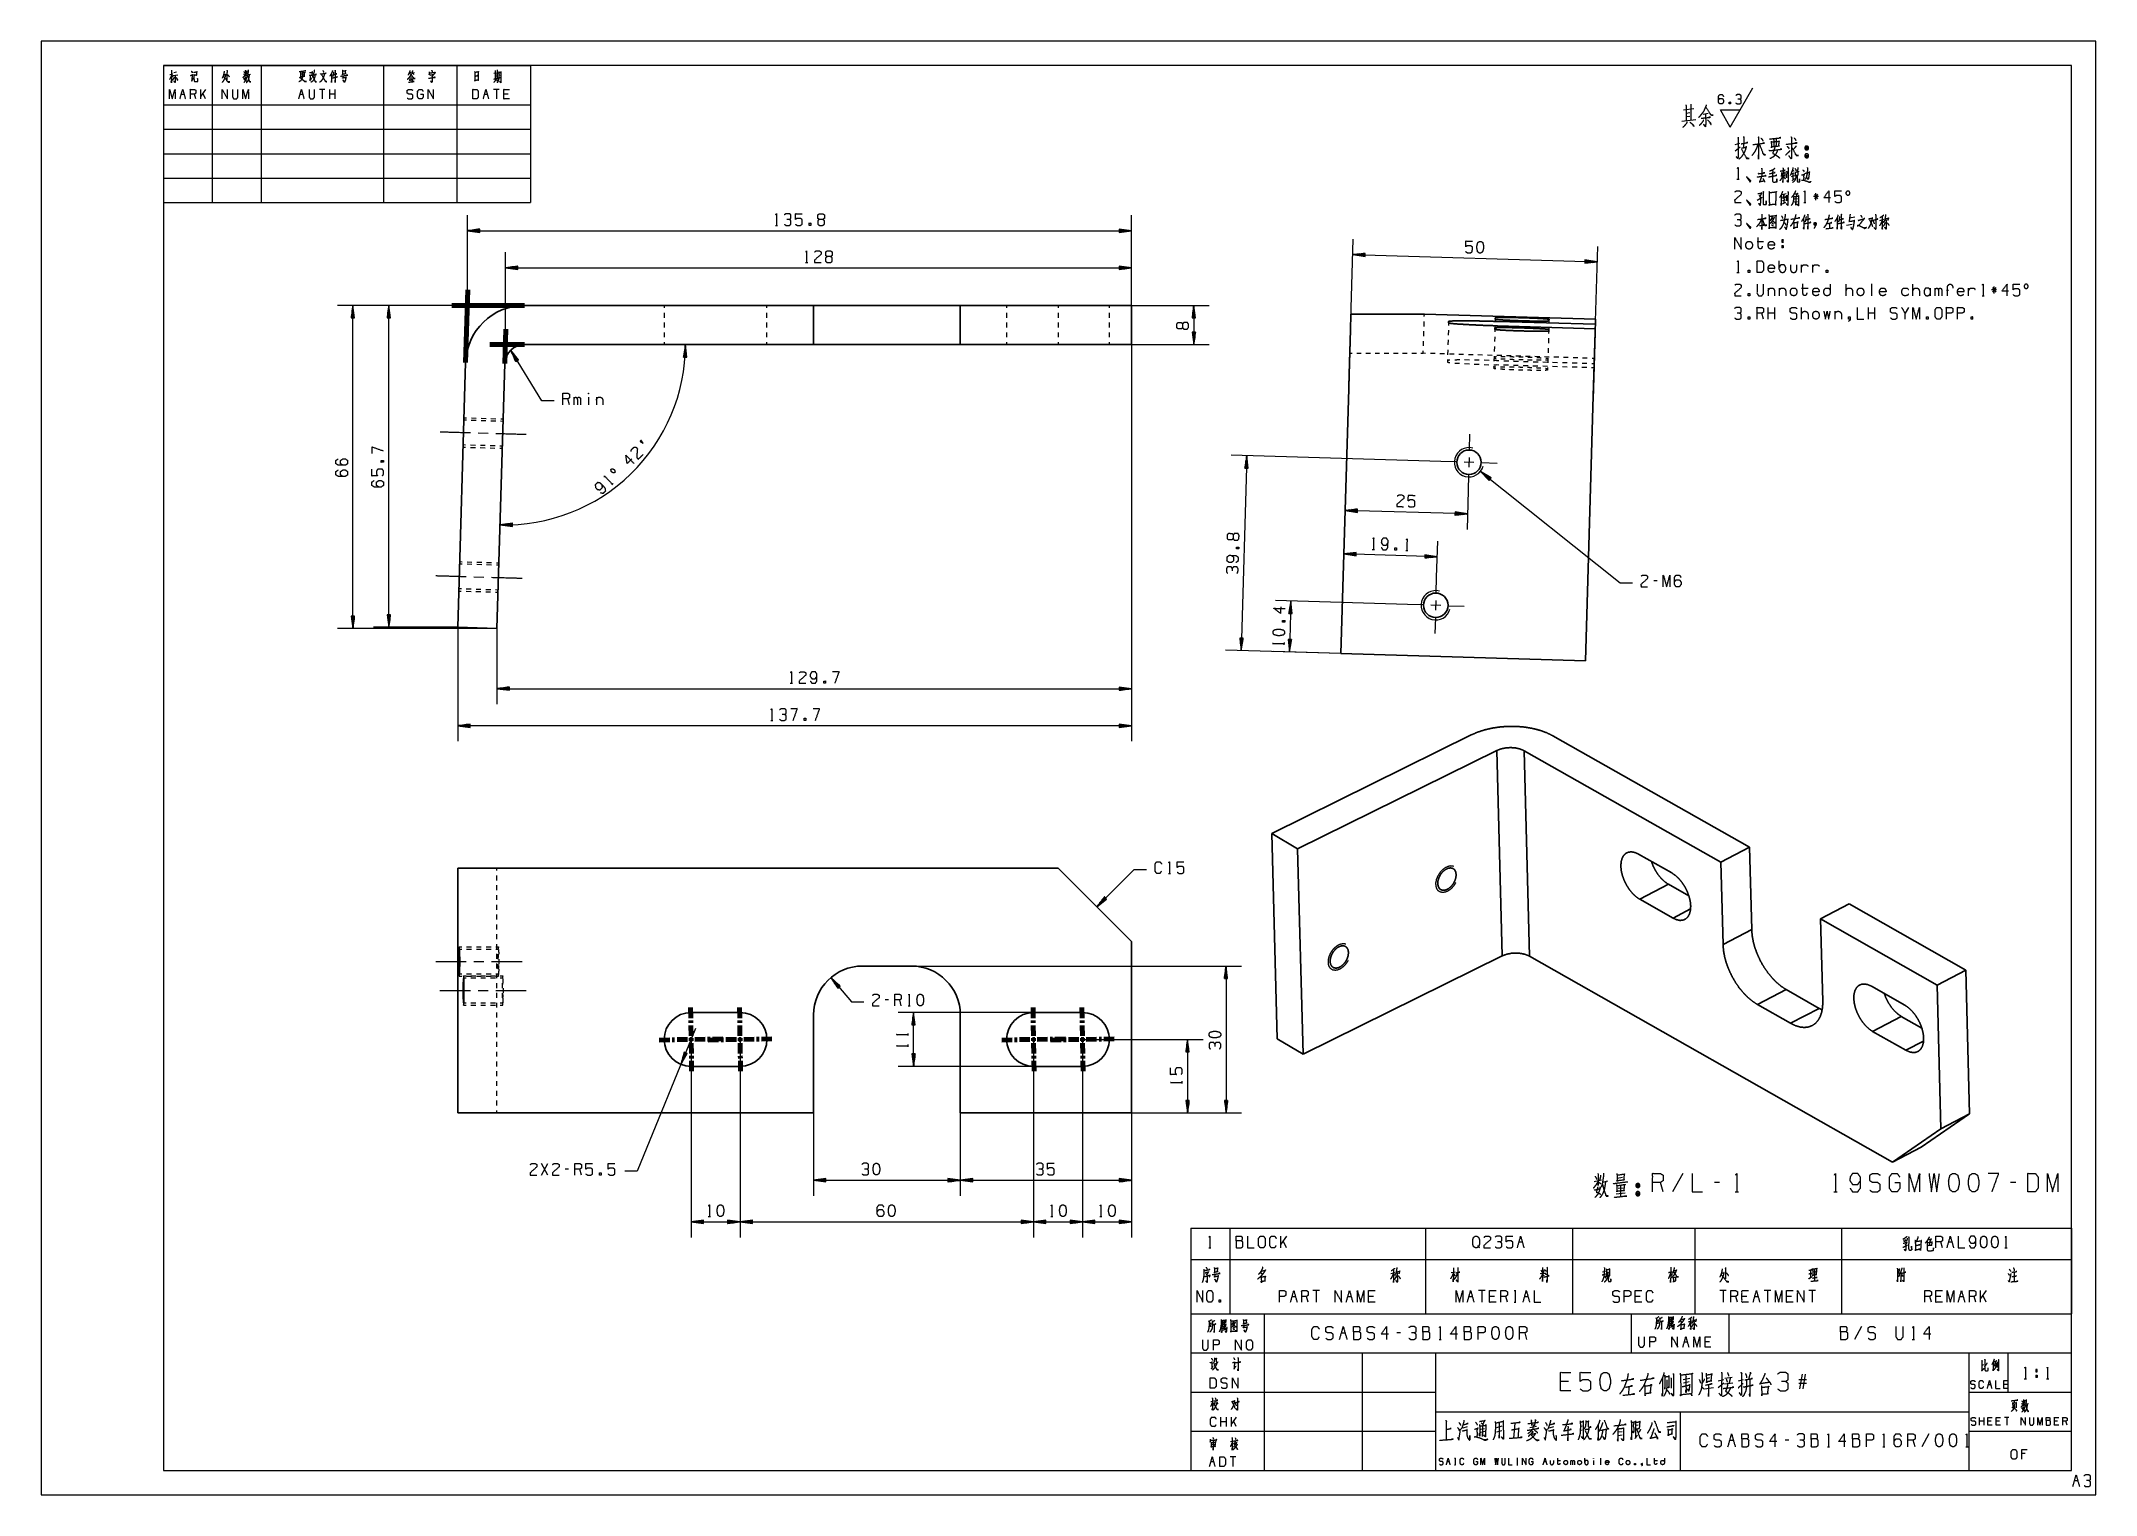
# Model space of a CAD drawing. Header units: millimetres. Extents: x 0 to 420, y 0 to 297.
import ezdxf

# ---------------------------------------------------------------- set-up
doc = ezdxf.new("R2010")
doc.units = ezdxf.units.MM
doc.layers.add('1', color=7, linetype='Continuous', true_color=0xffffff)

msp = doc.modelspace()

# ---------------------------------------------------------------- linework, layer by layer
at = {"layer": '1', "color": 132, "linetype": 'Continuous', "lineweight": 18}
for p, q in [((0, 297), (0, 0)), ((420, 297), (0, 297)), ((420, 0), (420, 297)), ((25, 292), (25, 264)), ((25, 292), (100, 292)), ((25, 292), (100, 292)), ((25, 292), (100, 292)), ((25, 292), (25, 5)), ((415, 292), (25, 292)), ((35, 292), (35, 264)), ((45, 292), (45, 264)), ((70, 292), (70, 264)), ((85, 292), (85, 264)), ((100, 292), (100, 264)), ((415, 5), (415, 292)), ((25, 284), (100, 284)), ((25, 279), (100, 279)), ((25, 274), (100, 274)), ((25, 269), (100, 269)), ((25, 264), (100, 264)), ((235, 37), (235, 5)), ((235, 37), (415, 37)), ((250, 37), (250, 5)), ((325, 37), (325, 29)), ((345, 37), (345, 29)), ((235, 29), (415, 29)), ((270, 29), (270, 5)), ((285, 29), (285, 5)), ((394, 29), (394, 5)), ((402, 29), (402, 21)), ((235, 21), (285, 21)), ((394, 21), (415, 21)), ((285, 17), (394, 17)), ((335, 17), (335, 5)), ((235, 13), (285, 13)), ((394, 13), (415, 13)), ((25, 5), (415, 5)), ((235, 5), (415, 5)), ((0, 0), (420, 0))]:
    msp.add_line(p, q, dxfattribs=at)
at = {"layer": '1', "color": 95, "linetype": 'Continuous', "lineweight": 18}
for p, q in [((26.34, 290.18), (26.96, 290.3)), ((26.7, 289.95), (26.92, 289.68)), ((26.99, 289.99), (27.95, 290.14)), ((27.13, 290.61), (27.71, 290.74)), ((41.34, 290.22), (42.13, 290.38)), ((42.25, 290.16), (42.79, 290.28)), ((53.17, 290.09), (53.7, 290.18)), ((75.25, 290.57), (75.67, 290.63)), ((75.35, 290.55), (75.45, 290.24)), ((75.82, 290.51), (76.35, 290.61)), ((75.98, 290.49), (76.11, 290.16)), ((92.56, 290.43), (93.43, 290.55)), ((92.84, 290.07), (93.11, 290.14)), ((93.6, 290.05), (93.85, 290.12)), ((28.66, 286.17), (29.22, 286.17)), ((31.62, 285.18), (31.34, 286.17)), ((33.59, 287.14), (32.63, 285.78)), ((32.63, 285.18), (32.63, 287.14)), ((33.59, 285.18), (33.04, 286.36)), ((52.94, 286.17), (53.49, 286.17)), ((54.91, 288.87), (55.37, 289.43)), ((58.02, 287.14), (56.9, 287.14)), ((57.46, 287.14), (57.46, 285.18)), ((59.02, 285.18), (59.02, 287.14)), ((60.14, 286.17), (59.02, 286.17)), ((60.14, 285.18), (60.14, 287.14)), ((75.83, 289.64), (75.37, 289.56)), ((90.65, 286.17), (91.2, 286.17)), ((93.6, 287.14), (92.49, 287.14)), ((92.86, 289.72), (93.09, 289.78)), ((93.05, 287.14), (93.05, 285.18)), ((95.45, 286.17), (94.61, 286.17)), ((335.69, 282.96), (337.82, 283.26)), ((336.25, 281.58), (336.97, 281.65)), ((336.28, 282.25), (336.99, 282.4)), ((340.75, 282.21), (339.72, 282.03)), ((335.35, 280.64), (338.24, 281.01)), ((346.24, 274.59), (347.3, 275.41)), ((346.29, 275.86), (347.24, 276.12)), ((358.35, 269.47), (357.7, 269.3)), ((357.84, 269.92), (358.32, 270.07)), ((357.91, 270.42), (358.34, 270.55)), ((346.63, 268.8), (347.06, 268.8)), ((350.73, 264.51), (351.79, 265.11)), ((355.9, 265.69), (356.66, 265.86)), ((356.78, 265.54), (356.78, 264.34)), ((359.01, 264.79), (358.37, 264.69)), ((363.28, 265.24), (362.27, 265.24)), ((362.45, 265.71), (363.12, 264.76)), ((363.1, 265.71), (362.45, 264.76)), ((362.76, 264.51), (362.76, 265.94)), ((355.92, 263.76), (356.61, 264.11)), ((355.95, 264.44), (356.52, 264.59)), ((358.3, 264.16), (359.04, 264.26)), ((360.29, 264.04), (360.72, 264.04)), ((370.74, 261.02), (369.65, 260.85)), ((375.82, 260.37), (376.64, 260.6)), ((150.11, 259.36), (150.54, 259.36)), ((365.54, 259.77), (365.52, 258.75)), ((369.03, 259.4), (370.21, 259.6)), ((350.73, 256.09), (352.05, 256.09)), ((355.28, 250.37), (355.28, 252.12)), ((355.78, 255.24), (356.11, 255.24)), ((355.78, 255.24), (355.78, 254.76)), ((156.27, 251.77), (156.7, 251.77)), ((346.63, 249.75), (347.06, 249.75)), ((359.83, 249.75), (359.83, 251.32)), ((362.11, 249.75), (362.11, 251.32)), ((353, 246.56), (353, 244.99)), ((355.28, 246.56), (355.28, 244.99)), ((359.83, 246.56), (361.16, 246.56)), ((368.94, 244.99), (368.94, 247.36)), ((374.16, 247.39), (374.16, 244.99)), ((382.6, 244.99), (382.6, 247.36)), ((386.2, 244.99), (386.2, 246.56)), ((387.15, 244.99), (387.15, 246.56)), ((389.85, 246.04), (389.43, 246.04)), ((393.98, 244.99), (393.98, 246.56)), ((396.72, 244.99), (397.14, 244.99)), ((399.7, 246.19), (398.69, 246.19)), ((398.87, 246.66), (399.54, 245.71)), ((399.52, 246.66), (398.87, 245.71)), ((399.19, 245.46), (399.19, 246.89)), ((352.07, 240.22), (351.74, 241.42)), ((353, 240.22), (353, 242.6)), ((354.35, 241.42), (353, 241.42)), ((354.35, 240.22), (354.35, 242.6)), ((359.83, 240.22), (359.83, 242.6)), ((366.66, 241.8), (366.66, 240.22)), ((373.49, 240.22), (373.49, 242.6)), ((374.84, 241.42), (373.49, 241.42)), ((374.84, 240.22), (374.84, 242.6)), ((381.67, 242.6), (380.99, 241.42)), ((108.01, 222.7), (107.67, 223.9)), ((108.94, 222.7), (108.94, 224.27)), ((111.89, 224.27), (111.89, 222.7)), ((113.49, 224.27), (113.49, 222.7)), ((116.64, 206.32), (116.94, 206.61)), ((272.1, 193.16), (272.53, 193.15)), ((278.93, 192.96), (279.35, 192.94)), ((330.32, 186.74), (329.64, 186.74)), ((254.1, 173.69), (254.12, 174.11)), ((153.14, 165.8), (153.56, 165.8)), ((149.14, 158.23), (149.56, 158.23)), ((230.43, 126.98), (230.85, 126.98)), ((173.22, 101.11), (172.55, 101.11)), ((175.83, 99.91), (175.5, 101.11)), ((177.23, 99.91), (177.65, 99.91)), ((177.24, 93.84), (177.24, 94.26)), ((177.24, 91.56), (177.24, 91.99)), ((233.25, 84.06), (233.25, 84.49)), ((103.61, 65.34), (102.26, 67.71)), ((102.26, 65.34), (103.61, 67.71)), ((107.82, 66.54), (107.15, 66.54)), ((110.44, 65.34), (110.1, 66.54)), ((317.46, 64.01), (318.97, 64.33)), ((319.19, 63.89), (320.22, 64.13)), ((322.14, 64.72), (323.25, 64.92)), ((322.83, 63.22), (322.83, 60.94)), ((331.52, 61.92), (330.99, 63.81)), ((335.55, 65.66), (333.44, 61.92)), ((343.09, 63.81), (342.04, 63.81)), ((403.62, 63.81), (402.56, 63.81)), ((321.97, 61.49), (323.75, 61.69)), ((322.36, 62.63), (323.34, 62.75)), ((346.27, 61.92), (346.93, 61.92)), ((366.44, 61.92), (367.11, 61.92)), ((136.38, 56.87), (136.8, 56.87)), ((206.38, 56.87), (206.8, 56.87)), ((216.4, 56.87), (216.82, 56.87)), ((235, 54.46), (243, 54.46)), ((235, 54.46), (235, 48.11)), ((238.67, 50.48), (239.09, 50.48)), ((243, 54.46), (243, 48.11)), ((243, 54.46), (283, 54.46)), ((254.57, 52.85), (253.41, 51.2)), ((253.41, 50.48), (253.41, 52.85)), ((254.57, 50.48), (253.9, 51.9)), ((283, 54.46), (283, 48.11)), ((283, 54.46), (313, 54.46)), ((302.09, 51.68), (302.76, 51.68)), ((313, 54.46), (313, 48.11)), ((313, 54.46), (338, 54.46)), ((338, 54.46), (338, 48.11)), ((338, 54.46), (368, 54.46)), ((368, 54.46), (368, 48.11)), ((368, 54.46), (415, 54.46)), ((388.64, 50.48), (388.3, 51.68)), ((389.91, 51.68), (390.58, 51.68)), ((401.41, 50.48), (401.84, 50.48)), ((415, 54.46), (415, 48.11)), ((235, 48.11), (243, 48.11)), ((235, 48.11), (235, 37)), ((243, 48.11), (243, 37)), ((243, 48.11), (283, 48.11)), ((283, 48.11), (283, 37)), ((283, 48.11), (313, 48.11)), ((313, 48.11), (313, 37)), ((313, 48.11), (338, 48.11)), ((338, 48.11), (338, 37)), ((338, 48.11), (368, 48.11)), ((368, 48.11), (368, 37)), ((368, 48.11), (415, 48.11)), ((415, 48.11), (415, 37)), ((275.91, 45.23), (276.73, 45.45)), ((288.21, 45.4), (289.01, 45.55)), ((306.41, 45.2), (307.27, 45.33)), ((319.13, 45.55), (319.78, 45.7)), ((362.27, 45.55), (362.75, 45.65)), ((362.5, 46.1), (362.48, 43.7)), ((403.26, 45.53), (403.26, 43.6)), ((255.72, 40.56), (256.39, 40.56)), ((259, 39.36), (258.67, 40.56)), ((261.28, 41.74), (259.94, 41.74)), ((260.61, 41.74), (260.61, 39.36)), ((267.1, 40.56), (267.77, 40.56)), ((272.33, 40.56), (271.32, 40.56)), ((291.86, 40.56), (292.53, 40.56)), ((295.14, 41.74), (293.8, 41.74)), ((294.47, 41.74), (294.47, 39.36)), ((297.08, 40.56), (296.08, 40.56)), ((299.7, 39.36), (299.36, 40.56)), ((301.12, 41.74), (301.46, 41.74)), ((301.12, 39.36), (301.46, 39.36)), ((301.3, 41.74), (301.3, 39.36)), ((303.24, 40.56), (303.91, 40.56)), ((326.85, 40.56), (325.84, 40.56)), ((344.45, 41.74), (343.11, 41.74)), ((343.78, 41.74), (343.78, 39.36)), ((346.73, 39.36), (346.39, 40.56)), ((348.67, 40.56), (347.66, 40.56)), ((350.27, 40.56), (350.94, 40.56)), ((353.56, 41.74), (352.21, 41.74)), ((352.88, 41.74), (352.88, 39.36)), ((357.77, 40.56), (356.76, 40.56)), ((362.66, 41.74), (361.32, 41.74)), ((361.99, 41.74), (361.99, 39.36)), ((386.37, 39.36), (386.04, 40.56)), ((388.31, 40.56), (387.31, 40.56)), ((392.19, 40.56), (392.87, 40.56)), ((395.48, 39.36), (395.14, 40.56)), ((397.58, 41.74), (396.41, 40.09)), ((396.41, 39.36), (396.41, 41.74)), ((397.58, 39.36), (396.91, 40.79)), ((235, 37), (243, 37)), ((241.5, 33.66), (242.04, 33.81)), ((241.79, 35.05), (241.78, 33.74)), ((243, 37), (283, 37)), ((283, 37), (313, 37)), ((313, 37), (338, 37)), ((332.92, 34.28), (333.47, 34.43)), ((333.22, 35.67), (333.2, 34.36)), ((336.72, 35.38), (337.43, 35.58)), ((338, 37), (368, 37)), ((368, 37), (415, 37)), ((372.11, 34.39), (370.63, 31.77)), ((265.79, 33.09), (266.54, 33.09)), ((277.85, 33.09), (277.11, 33.09)), ((285.73, 31.77), (286.2, 31.77)), ((303.68, 31.77), (303.31, 33.09)), ((335.89, 31.26), (336.48, 31.26)), ((341.01, 31.26), (340.12, 31.26)), ((382.45, 31.77), (382.92, 31.77)), ((396.78, 26.5), (397.1, 26.62)), ((312.17, 23.17), (310.59, 23.17)), ((324.5, 22.07), (324.47, 20.45)), ((335.63, 23.56), (337, 23.84)), ((335.72, 22.9), (336.88, 23.17)), ((340, 21.64), (341.81, 21.91)), ((340.42, 23.76), (341.09, 23.96)), ((342.76, 21.91), (343.95, 22.86)), ((342.81, 23.29), (343.93, 23.56)), ((344.09, 22.66), (345.79, 22.9)), ((344.15, 23.84), (345.68, 24.08)), ((346.96, 23.33), (347.96, 23.56)), ((360.84, 23.53), (359.26, 23.53)), ((360.84, 22.78), (359.26, 22.78)), ((359.51, 21.64), (360.04, 24.67)), ((360.59, 24.67), (360.07, 21.64)), ((398.04, 22.56), (398.48, 22.56)), ((401.88, 22.56), (401.21, 22.56)), ((405.37, 23.74), (405.8, 23.74)), ((407.69, 24.46), (408.02, 24.46)), ((407.69, 24.46), (407.69, 23.99)), ((409.93, 23.74), (410.35, 23.74)), ((239.62, 19.15), (239.06, 19.01)), ((239.43, 18.9), (239.63, 18.63)), ((333.18, 20.73), (333.6, 20.26)), ((404.78, 18.63), (405.57, 18.79)), ((405.68, 18.57), (406.23, 18.69)), ((241.17, 13.94), (241.17, 15.91)), ((242.28, 14.94), (241.17, 14.94)), ((242.28, 13.94), (242.28, 15.91)), ((244.25, 15.91), (243.29, 14.54)), ((243.29, 13.94), (243.29, 15.91)), ((244.25, 13.94), (243.7, 15.12)), ((290.64, 13.69), (291.54, 13.94)), ((294.25, 13.42), (295.03, 13.59)), ((294.25, 12.8), (295.08, 13)), ((297.47, 12.9), (298.59, 13.18)), ((298.54, 14.01), (297.49, 13.73)), ((301.25, 14.63), (300.98, 11.62)), ((304.3, 13.8), (305.66, 14.04)), ((308.32, 13.69), (309.22, 13.94)), ((315.02, 14.01), (314.63, 13.94)), ((315, 13.25), (314.63, 13.14)), ((323.17, 12.9), (322.32, 12.8)), ((323.85, 14.45), (323.66, 14.35)), ((326.44, 14.25), (325.93, 14.18)), ((396.24, 14.25), (396.24, 15.82)), ((397.13, 15.04), (396.24, 15.04)), ((397.13, 14.25), (397.13, 15.82)), ((398.6, 15.04), (397.94, 15.04)), ((400.3, 15.04), (399.63, 15.04)), ((402.22, 15.82), (401.33, 15.82)), ((401.78, 15.82), (401.78, 14.25)), ((412.18, 15.04), (411.51, 15.04)), ((414.1, 14.25), (413.88, 15.04)), ((239.32, 10.28), (239.85, 10.36)), ((243.7, 10.96), (243.12, 10.84)), ((243.49, 10.67), (243.68, 10.43)), ((322.32, 12.14), (323.17, 12.25)), ((345.17, 11.17), (345.91, 11.17)), ((357.23, 11.17), (356.49, 11.17)), ((365.11, 9.85), (365.58, 9.85)), ((376.42, 9.85), (376.89, 9.85)), ((383.06, 9.85), (382.68, 11.17)), ((385.88, 12.47), (384.4, 9.85)), ((393.39, 9.85), (393.86, 9.85)), ((405.52, 8.46), (404.84, 8.46)), ((239.1, 6.79), (239.66, 6.79)), ((244.18, 7.77), (243.07, 7.77)), ((243.62, 7.77), (243.62, 5.8)), ((287.41, 6.84), (287.78, 6.84)), ((288.91, 7.48), (289.1, 7.48)), ((288.91, 6.17), (289.1, 6.17)), ((289.01, 7.48), (289.01, 6.17)), ((301.64, 7.48), (301.83, 7.48)), ((301.64, 6.17), (301.83, 6.17)), ((301.74, 7.48), (301.74, 6.17)), ((307.21, 6.84), (307.58, 6.84)), ((309.85, 7.04), (310.59, 7.04)), ((312.68, 6.17), (312.68, 7.04)), ((315.51, 6.52), (315.51, 7.48)), ((317.3, 7.04), (317.3, 6.17)), ((318.71, 7.5), (318.71, 6.17)), ((329.66, 7.04), (330.39, 7.04)), ((415.62, 2.91), (416.3, 2.91))]:
    msp.add_line(p, q, dxfattribs=at)
at = {"layer": '1', "color": 43, "linetype": 'Continuous', "lineweight": 18}
for p, q in [((345.26, 279.45), (349.88, 287.45)), ((343.25, 282.95), (347.28, 282.95)), ((345.26, 279.45), (343.25, 282.95)), ((127.36, 242.99), (127.36, 242.49)), ((127.36, 241.49), (127.36, 240.49)), ((127.36, 239.49), (127.36, 238.49)), ((148.36, 242.49), (148.36, 242.99)), ((148.36, 240.49), (148.36, 241.49)), ((148.36, 238.49), (148.36, 239.49)), ((197.36, 242.99), (197.36, 242.49)), ((197.36, 241.49), (197.36, 240.49)), ((197.36, 239.49), (197.36, 238.49)), ((207.89, 242.99), (207.89, 242.49)), ((207.89, 241.49), (207.89, 240.49)), ((207.89, 239.49), (207.89, 238.49)), ((218.36, 242.49), (218.36, 242.99)), ((218.36, 240.49), (218.36, 241.49)), ((218.36, 238.49), (218.36, 239.49)), ((282.67, 238.71), (282.7, 239.71)), ((282.73, 240.71), (282.74, 241.21)), ((287.69, 239.43), (287.68, 238.93)), ((297.22, 240.19), (297.21, 239.74)), ((308.21, 239.86), (308.2, 239.42)), ((127.36, 237.49), (127.36, 236.49)), ((127.36, 235.49), (127.36, 234.99)), ((148.36, 236.49), (148.36, 237.49)), ((148.36, 234.99), (148.36, 235.49)), ((197.36, 237.49), (197.36, 236.49)), ((197.36, 235.49), (197.36, 234.99)), ((207.89, 237.49), (207.89, 236.49)), ((207.89, 235.49), (207.89, 234.99)), ((218.36, 236.49), (218.36, 237.49)), ((218.36, 234.99), (218.36, 235.49)), ((282.55, 234.72), (282.58, 235.72)), ((282.61, 236.72), (282.64, 237.71)), ((287.59, 235.94), (287.56, 234.94)), ((287.65, 237.93), (287.62, 236.93)), ((297.11, 236.61), (297.08, 235.61)), ((297.16, 238.11), (297.14, 237.61)), ((297.18, 238.85), (297.17, 238.41)), ((308.11, 236.29), (308.08, 235.29)), ((308.15, 237.79), (308.14, 237.29)), ((308.18, 238.53), (308.16, 238.08)), ((317.63, 236.93), (317.62, 236.49)), ((317.67, 238.25), (317.66, 237.81)), ((267.5, 233.22), (267.97, 233.22)), ((268.91, 233.22), (269.84, 233.22)), ((270.78, 233.22), (271.72, 233.22)), ((272.66, 233.22), (273.6, 233.22)), ((274.53, 233.22), (275.47, 233.22)), ((276.41, 233.22), (277.35, 233.22)), ((278.29, 233.22), (279.22, 233.22)), ((280.16, 233.22), (281.1, 233.22)), ((282.04, 233.22), (282.51, 233.22)), ((282.51, 233.22), (282.52, 233.72)), ((282.99, 233.2), (282.51, 233.22)), ((284.94, 233.15), (283.96, 233.18)), ((286.88, 233.09), (285.91, 233.12)), ((287.47, 231.94), (287.46, 231.44)), ((287.53, 233.94), (287.5, 232.94)), ((288.82, 233.03), (287.85, 233.06)), ((290.77, 232.97), (289.79, 233)), ((290.94, 231.11), (291.94, 231.06)), ((291.96, 231.85), (290.96, 231.86)), ((292.71, 232.92), (291.74, 232.94)), ((294.65, 232.86), (293.68, 232.89)), ((295.97, 231.78), (294.97, 231.8)), ((296.6, 232.8), (295.63, 232.83)), ((296.99, 232.62), (296.97, 231.62)), ((297.47, 231.74), (296.97, 231.75)), ((297.05, 234.61), (297.02, 233.62)), ((297.47, 231.74), (297.97, 231.72)), ((298.54, 232.74), (297.57, 232.77)), ((298.97, 231.69), (299.97, 231.66)), ((300.48, 232.68), (299.51, 232.71)), ((300.97, 231.63), (301.97, 231.6)), ((302.43, 232.63), (301.46, 232.66)), ((302.97, 231.57), (303.97, 231.54)), ((304.37, 232.57), (303.4, 232.6)), ((304.97, 231.51), (305.97, 231.48)), ((306.32, 232.51), (305.34, 232.54)), ((306.96, 231.45), (307.96, 231.42)), ((308.26, 232.45), (307.29, 232.48)), ((307.99, 232.29), (307.96, 231.29)), ((308.05, 234.29), (308.02, 233.29)), ((308.96, 231.39), (309.96, 231.36)), ((310.2, 232.4), (309.23, 232.43)), ((310.96, 231.34), (311.96, 231.31)), ((312.15, 232.34), (311.17, 232.37)), ((312.96, 231.28), (313.96, 231.25)), ((314.09, 232.28), (313.12, 232.31)), ((314.96, 231.22), (315.96, 231.19)), ((316.03, 232.22), (315.06, 232.25)), ((316.96, 231.16), (317.46, 231.14)), ((317.49, 232.18), (317.01, 232.19)), ((294.94, 230.93), (295.94, 230.89)), ((296.94, 230.62), (296.92, 230.12)), ((296.94, 230.86), (297.44, 230.85)), ((297.94, 230.83), (297.44, 230.85)), ((299.94, 230.77), (298.94, 230.8)), ((301.94, 230.71), (300.94, 230.74)), ((303.94, 230.65), (302.94, 230.68)), ((305.94, 230.59), (304.94, 230.62)), ((307.94, 230.53), (306.94, 230.56)), ((307.93, 230.29), (307.92, 229.79)), ((309.94, 230.48), (308.94, 230.5)), ((311.94, 230.42), (310.94, 230.45)), ((313.94, 230.36), (312.94, 230.39)), ((315.93, 230.3), (314.93, 230.33)), ((317.43, 230.25), (316.93, 230.27)), ((86.93, 219.54), (86.43, 219.55)), ((86.45, 220.05), (86.95, 220.04)), ((88.93, 219.48), (87.93, 219.51)), ((87.94, 220.01), (88.94, 219.98)), ((90.93, 219.42), (89.93, 219.45)), ((89.94, 219.95), (90.94, 219.92)), ((92.93, 219.36), (91.93, 219.39)), ((91.94, 219.89), (92.94, 219.86)), ((94.43, 219.32), (93.93, 219.33)), ((93.94, 219.83), (94.44, 219.82)), ((86.28, 214.56), (86.78, 214.54)), ((87.78, 214.51), (88.78, 214.48)), ((89.78, 214.45), (90.78, 214.42)), ((91.78, 214.39), (92.78, 214.36)), ((93.78, 214.33), (94.28, 214.32)), ((86.27, 214.06), (86.77, 214.04)), ((87.77, 214.01), (88.77, 213.98)), ((89.77, 213.95), (90.77, 213.92)), ((91.77, 213.89), (92.76, 213.86)), ((93.76, 213.83), (94.26, 213.82)), ((86.06, 190.14), (85.56, 190.16)), ((85.57, 190.66), (86.07, 190.64)), ((88.06, 190.08), (87.06, 190.11)), ((87.07, 190.61), (88.07, 190.58)), ((90.06, 190.02), (89.06, 190.05)), ((89.07, 190.55), (90.07, 190.52)), ((92.06, 189.96), (91.06, 189.99)), ((91.07, 190.49), (92.07, 190.46)), ((93.55, 189.92), (93.05, 189.94)), ((93.07, 190.44), (93.57, 190.42)), ((85.41, 185.16), (85.91, 185.15)), ((86.91, 185.12), (87.91, 185.09)), ((88.91, 185.06), (89.91, 185.03)), ((90.91, 185), (91.91, 184.97)), ((92.91, 184.94), (93.41, 184.92)), ((85.4, 184.66), (85.89, 184.65)), ((86.89, 184.62), (87.89, 184.59)), ((88.89, 184.56), (89.89, 184.53)), ((90.89, 184.5), (91.89, 184.47)), ((92.89, 184.44), (93.39, 184.42)), ((93.17, 127.54), (93.17, 128.04)), ((93.17, 125.54), (93.17, 126.54)), ((93.17, 123.54), (93.17, 124.54)), ((93.17, 121.54), (93.17, 122.54)), ((93.17, 119.54), (93.17, 120.54)), ((93.17, 117.54), (93.17, 118.54)), ((93.17, 115.54), (93.17, 116.54)), ((93.17, 113.54), (93.17, 114.54)), ((85.48, 111.95), (85.98, 111.95)), ((85.98, 111.45), (85.48, 111.45)), ((86.98, 111.95), (87.98, 111.95)), ((87.98, 111.45), (86.98, 111.45)), ((88.98, 111.95), (89.98, 111.95)), ((89.98, 111.45), (88.98, 111.45)), ((90.98, 111.95), (91.98, 111.95)), ((91.98, 111.45), (90.98, 111.45)), ((92.98, 111.95), (93.48, 111.95)), ((93.48, 111.45), (92.98, 111.45)), ((93.17, 111.54), (93.17, 112.54)), ((93.17, 109.54), (93.17, 110.54)), ((93.55, 109.45), (93.55, 108.95)), ((85.48, 106.45), (85.98, 106.45)), ((85.48, 105.95), (85.98, 105.95)), ((86.36, 106.03), (86.86, 106.03)), ((86.86, 105.53), (86.36, 105.53)), ((86.98, 106.45), (87.98, 106.45)), ((86.98, 105.95), (87.98, 105.95)), ((87.86, 106.03), (88.86, 106.03)), ((88.86, 105.53), (87.86, 105.53)), ((88.98, 106.45), (89.98, 106.45)), ((88.98, 105.95), (89.98, 105.95)), ((89.86, 106.03), (90.85, 106.03)), ((90.85, 105.53), (89.86, 105.53)), ((90.98, 106.45), (91.98, 106.45)), ((90.98, 105.95), (91.98, 105.95)), ((91.85, 106.03), (92.85, 106.03)), ((92.85, 105.53), (91.85, 105.53)), ((92.98, 106.45), (93.48, 106.45)), ((92.98, 105.95), (93.48, 105.95)), ((93.17, 107.54), (93.17, 108.54)), ((93.17, 105.54), (93.17, 106.54)), ((93.55, 108.95), (93.55, 108.45)), ((93.56, 107.65), (93.57, 108.17)), ((93.85, 106.03), (94.35, 106.03)), ((94.35, 105.53), (93.85, 105.53)), ((93.17, 103.54), (93.17, 104.54)), ((93.17, 101.54), (93.17, 102.54)), ((94.43, 103.53), (94.43, 103.03)), ((94.43, 103.03), (94.43, 102.53)), ((94.43, 101.73), (94.44, 102.25)), ((86.36, 100.53), (86.86, 100.53)), ((86.36, 100.03), (86.86, 100.03)), ((87.86, 100.53), (88.86, 100.53)), ((87.86, 100.03), (88.86, 100.03)), ((89.86, 100.53), (90.85, 100.53)), ((89.86, 100.03), (90.85, 100.03)), ((91.85, 100.53), (92.85, 100.53)), ((91.85, 100.03), (92.85, 100.03)), ((93.17, 99.54), (93.17, 100.54)), ((93.17, 97.54), (93.17, 98.54)), ((93.85, 100.53), (94.35, 100.53)), ((93.85, 100.03), (94.35, 100.03)), ((93.17, 95.54), (93.17, 96.54)), ((93.17, 93.54), (93.17, 94.54)), ((93.17, 91.54), (93.17, 92.54)), ((93.17, 89.54), (93.17, 90.54)), ((93.17, 87.54), (93.17, 88.54)), ((93.17, 85.54), (93.17, 86.54)), ((93.17, 83.54), (93.17, 84.54)), ((93.17, 81.54), (93.17, 82.54)), ((93.17, 79.54), (93.17, 80.54)), ((93.17, 78.04), (93.17, 78.54))]:
    msp.add_line(p, q, dxfattribs=at)
at = {"layer": '1', "color": 13, "linetype": 'Continuous', "lineweight": 18}
for p, q in [((87.13, 242.99), (87.13, 261.44)), ((222.89, 242.99), (222.89, 261.44)), ((89.67, 258.6), (87.13, 258.27)), ((87.13, 258.27), (89.67, 257.93)), ((87.13, 258.27), (222.89, 258.27)), ((89.67, 258.29), (87.32, 258.29)), ((89.67, 258.24), (87.32, 258.24)), ((89.67, 258.34), (87.7, 258.34)), ((89.67, 258.19), (87.7, 258.19)), ((89.67, 258.39), (88.09, 258.39)), ((89.67, 258.14), (88.09, 258.14)), ((89.67, 258.45), (88.48, 258.45)), ((89.67, 258.09), (88.48, 258.09)), ((89.67, 258.5), (88.86, 258.5)), ((89.67, 258.04), (88.86, 258.04)), ((89.67, 258.55), (89.25, 258.55)), ((89.67, 257.99), (89.25, 257.99)), ((89.67, 258.6), (89.63, 258.6)), ((89.67, 258.6), (89.63, 258.6)), ((89.67, 257.94), (89.63, 257.94)), ((89.67, 257.94), (89.63, 257.94)), ((89.67, 257.93), (89.67, 258.6)), ((220.35, 258.6), (220.38, 258.6)), ((220.35, 258.6), (220.38, 258.6)), ((220.35, 258.6), (220.35, 257.93)), ((222.89, 258.27), (220.35, 258.6)), ((220.35, 258.55), (220.77, 258.55)), ((220.35, 258.5), (221.16, 258.5)), ((220.35, 258.45), (221.54, 258.45)), ((220.35, 258.39), (221.93, 258.39)), ((220.35, 258.34), (222.31, 258.34)), ((220.35, 258.29), (222.7, 258.29)), ((220.35, 257.93), (222.89, 258.27)), ((220.35, 258.24), (222.7, 258.24)), ((220.35, 258.19), (222.31, 258.19)), ((220.35, 258.14), (221.93, 258.14)), ((220.35, 258.09), (221.54, 258.09)), ((220.35, 258.04), (221.16, 258.04)), ((220.35, 257.99), (220.77, 257.99)), ((220.35, 257.94), (220.38, 257.94)), ((220.35, 257.94), (220.38, 257.94)), ((267.29, 225.99), (268.19, 256.56)), ((94.89, 234.99), (94.89, 253.86)), ((222.89, 242.99), (222.89, 253.86)), ((270.65, 253.64), (268.1, 253.38)), ((268.1, 253.38), (270.63, 252.97)), ((268.1, 253.38), (318.08, 251.9)), ((270.64, 253.33), (268.29, 253.4)), ((270.64, 253.28), (268.29, 253.35)), ((270.63, 253.23), (268.67, 253.29)), ((270.64, 253.38), (268.68, 253.44)), ((270.63, 253.18), (269.06, 253.23)), ((270.64, 253.43), (269.07, 253.48)), ((270.63, 253.13), (269.44, 253.16)), ((270.64, 253.48), (269.45, 253.52)), ((270.63, 253.08), (269.83, 253.1)), ((270.64, 253.53), (269.84, 253.56)), ((270.63, 253.03), (270.21, 253.04)), ((270.65, 253.59), (270.23, 253.6)), ((270.63, 252.98), (270.6, 252.98)), ((270.63, 252.98), (270.6, 252.98)), ((270.65, 253.64), (270.62, 253.64)), ((270.65, 253.64), (270.62, 253.64)), ((270.63, 252.97), (270.65, 253.64)), ((315.55, 252.31), (315.53, 251.64)), ((315.54, 252.2), (316.35, 252.18)), ((315.54, 252.15), (316.73, 252.12)), ((315.54, 252.1), (317.12, 252.05)), ((315.54, 252.05), (317.5, 251.99)), ((318.08, 251.9), (315.55, 252.31)), ((315.55, 252.3), (315.58, 252.3)), ((315.55, 252.3), (315.58, 252.3)), ((315.55, 252.25), (315.96, 252.24)), ((317.26, 224.5), (318.17, 255.07)), ((97.43, 251.02), (94.89, 250.68)), ((94.89, 250.68), (97.43, 250.35)), ((94.89, 250.68), (222.89, 250.68)), ((97.43, 250.71), (95.09, 250.71)), ((97.43, 250.66), (95.09, 250.66)), ((97.43, 250.76), (95.47, 250.76)), ((97.43, 250.6), (95.47, 250.6)), ((97.43, 250.81), (95.86, 250.81)), ((97.43, 250.55), (95.86, 250.55)), ((97.43, 250.86), (96.24, 250.86)), ((97.43, 250.5), (96.24, 250.5)), ((97.43, 250.91), (96.63, 250.91)), ((97.43, 250.45), (96.63, 250.45)), ((97.43, 250.96), (97.01, 250.96)), ((97.43, 250.4), (97.01, 250.4)), ((97.43, 251.01), (97.4, 251.01)), ((97.43, 251.01), (97.4, 251.01)), ((97.43, 250.35), (97.4, 250.35)), ((97.43, 250.35), (97.4, 250.35)), ((97.43, 250.35), (97.43, 251.02)), ((220.35, 251.02), (220.35, 250.35)), ((222.89, 250.68), (220.35, 251.02)), ((220.35, 251.01), (220.38, 251.01)), ((220.35, 251.01), (220.38, 251.01)), ((220.35, 250.96), (220.77, 250.96)), ((220.35, 250.91), (221.16, 250.91)), ((220.35, 250.86), (221.54, 250.86)), ((220.35, 250.81), (221.93, 250.81)), ((220.35, 250.76), (222.31, 250.76)), ((220.35, 250.71), (222.7, 250.71)), ((220.35, 250.35), (222.89, 250.68)), ((220.35, 250.66), (222.7, 250.66)), ((220.35, 250.6), (222.31, 250.6)), ((220.35, 250.55), (221.93, 250.55)), ((220.35, 250.5), (221.54, 250.5)), ((220.35, 250.45), (221.16, 250.45)), ((220.35, 250.4), (220.77, 250.4)), ((220.35, 250.35), (220.38, 250.35)), ((220.35, 250.35), (220.38, 250.35)), ((315.53, 251.64), (318.08, 251.9)), ((315.53, 251.85), (317.11, 251.8)), ((315.53, 251.8), (316.72, 251.76)), ((315.53, 251.75), (316.33, 251.72)), ((315.53, 251.69), (315.95, 251.68)), ((315.53, 251.64), (315.56, 251.64)), ((315.53, 251.64), (315.56, 251.64)), ((315.54, 252), (317.88, 251.93)), ((315.54, 251.95), (317.88, 251.88)), ((315.54, 251.9), (317.5, 251.84)), ((98.78, 242.99), (60.57, 242.99)), ((63.74, 242.99), (63.41, 240.45)), ((63.41, 240.45), (63.41, 240.48)), ((63.41, 240.45), (63.41, 240.48)), ((63.41, 240.45), (64.08, 240.45)), ((63.46, 240.45), (63.46, 240.87)), ((63.51, 240.45), (63.51, 241.25)), ((63.56, 240.45), (63.56, 241.64)), ((63.61, 240.45), (63.61, 242.02)), ((63.66, 240.45), (63.66, 242.41)), ((63.72, 240.45), (63.72, 242.79)), ((64.08, 240.45), (63.74, 242.99)), ((63.74, 177.01), (63.74, 242.99)), ((63.77, 240.45), (63.77, 242.79)), ((63.82, 240.45), (63.82, 242.41)), ((63.87, 240.45), (63.87, 242.02)), ((63.92, 240.45), (63.92, 241.64)), ((63.97, 240.45), (63.97, 241.25)), ((64.02, 240.45), (64.02, 240.87)), ((64.07, 240.45), (64.07, 240.48)), ((64.07, 240.45), (64.07, 240.48)), ((98.78, 242.99), (67.91, 242.99)), ((71.08, 242.99), (70.75, 240.45)), ((70.75, 240.45), (70.75, 240.48)), ((70.75, 240.45), (70.75, 240.48)), ((70.75, 240.45), (71.41, 240.45)), ((70.8, 240.45), (70.8, 240.87)), ((70.85, 240.45), (70.85, 241.25)), ((70.9, 240.45), (70.9, 241.64)), ((70.95, 240.45), (70.95, 242.02)), ((71, 240.45), (71, 242.41)), ((71.05, 240.45), (71.05, 242.79)), ((71.41, 240.45), (71.08, 242.99)), ((71.08, 177.25), (71.08, 242.99)), ((71.11, 240.45), (71.11, 242.79)), ((71.16, 240.45), (71.16, 242.41)), ((71.21, 240.45), (71.21, 242.02)), ((71.26, 240.45), (71.26, 241.64)), ((71.31, 240.45), (71.31, 241.25)), ((71.36, 240.45), (71.36, 240.87)), ((71.41, 240.45), (71.41, 240.48)), ((71.41, 240.45), (71.41, 240.48)), ((222.89, 242.99), (238.78, 242.99)), ((235.61, 242.99), (235.27, 240.45)), ((235.27, 240.45), (235.94, 240.45)), ((235.28, 240.45), (235.28, 240.48)), ((235.28, 240.45), (235.28, 240.48)), ((235.33, 240.45), (235.33, 240.87)), ((235.38, 240.45), (235.38, 241.25)), ((235.43, 240.45), (235.43, 241.64)), ((235.48, 240.45), (235.48, 242.02)), ((235.53, 240.45), (235.53, 242.41)), ((235.58, 240.45), (235.58, 242.79)), ((235.94, 240.45), (235.61, 242.99)), ((235.61, 242.99), (235.61, 234.99)), ((235.63, 240.45), (235.63, 242.79)), ((235.68, 240.45), (235.68, 242.41)), ((235.74, 240.45), (235.74, 242.02)), ((235.79, 240.45), (235.79, 241.64)), ((235.84, 240.45), (235.84, 241.25)), ((235.89, 240.45), (235.89, 240.87)), ((235.94, 240.45), (235.94, 240.48)), ((235.94, 240.45), (235.94, 240.48)), ((235.27, 237.53), (235.61, 234.99)), ((235.94, 237.53), (235.27, 237.53)), ((235.28, 237.53), (235.28, 237.5)), ((235.28, 237.53), (235.28, 237.5)), ((235.33, 237.53), (235.33, 237.11)), ((235.38, 237.53), (235.38, 236.72)), ((235.43, 237.53), (235.43, 236.34)), ((235.48, 237.53), (235.48, 235.95)), ((235.53, 237.53), (235.53, 235.57)), ((235.58, 237.53), (235.58, 235.18)), ((235.61, 234.99), (235.94, 237.53)), ((235.63, 237.53), (235.63, 235.18)), ((235.68, 237.53), (235.68, 235.57)), ((235.74, 237.53), (235.74, 235.95)), ((235.79, 237.53), (235.79, 236.34)), ((235.84, 237.53), (235.84, 236.72)), ((235.89, 237.53), (235.89, 237.11)), ((235.94, 237.53), (235.94, 237.5)), ((235.94, 237.53), (235.94, 237.5)), ((97.61, 231.87), (95.99, 233.86)), ((95.99, 233.86), (97.04, 231.52)), ((102.36, 223.51), (95.99, 233.86)), ((97.3, 231.68), (96.07, 233.68)), ((97.34, 231.71), (96.11, 233.71)), ((97.26, 231.65), (96.23, 233.33)), ((97.39, 231.73), (96.36, 233.4)), ((97.21, 231.63), (96.39, 232.97)), ((97.17, 231.6), (96.55, 232.61)), ((97.43, 231.76), (96.6, 233.1)), ((97.13, 231.57), (96.7, 232.26)), ((97.47, 231.79), (96.85, 232.8)), ((97.08, 231.55), (96.86, 231.9)), ((97.04, 231.52), (97.02, 231.55)), ((97.04, 231.52), (97.02, 231.55)), ((97.04, 231.52), (97.61, 231.87)), ((97.52, 231.81), (97.09, 232.5)), ((97.56, 231.84), (97.34, 232.2)), ((97.6, 231.87), (97.59, 231.9)), ((97.6, 231.87), (97.59, 231.9)), ((131.7, 234.99), (131.32, 232.45)), ((131.32, 232.45), (131.99, 232.44)), ((131.33, 232.45), (131.33, 232.49)), ((131.33, 232.45), (131.33, 232.49)), ((131.38, 232.45), (131.39, 232.87)), ((131.43, 232.45), (131.44, 233.26)), ((131.48, 232.45), (131.5, 233.64)), ((131.53, 232.45), (131.56, 234.03)), ((131.58, 232.45), (131.62, 234.41)), ((131.63, 232.45), (131.67, 234.8)), ((131.68, 232.45), (131.73, 234.79)), ((131.99, 232.44), (131.7, 234.99)), ((131.74, 232.45), (131.77, 234.41)), ((131.79, 232.45), (131.81, 234.02)), ((131.84, 232.45), (131.86, 233.63)), ((131.89, 232.44), (131.9, 233.25)), ((131.94, 232.44), (131.95, 232.86)), ((131.99, 232.44), (131.99, 232.47)), ((131.99, 232.44), (131.99, 232.47)), ((222.89, 234.99), (238.78, 234.99)), ((222.89, 234.99), (222.89, 161.53)), ((222.89, 234.99), (222.89, 153.96)), ((104.9, 223.51), (102.36, 223.51)), ((286.1, 211.13), (243.27, 212.4)), ((246.44, 212.3), (245.26, 172.5)), ((246.44, 212.3), (246.03, 209.78)), ((246.08, 209.77), (246.1, 210.19)), ((246.13, 209.77), (246.16, 210.58)), ((246.19, 209.77), (246.22, 210.96)), ((246.24, 209.77), (246.28, 211.34)), ((246.29, 209.77), (246.35, 211.73)), ((246.34, 209.77), (246.41, 212.11)), ((246.39, 209.77), (246.46, 212.11)), ((246.7, 209.76), (246.44, 212.3)), ((246.44, 209.76), (246.5, 211.72)), ((246.49, 209.76), (246.54, 211.34)), ((246.54, 209.76), (246.58, 210.95)), ((246.59, 209.76), (246.62, 210.56)), ((246.64, 209.76), (246.66, 210.18)), ((246.03, 209.78), (246.03, 209.81)), ((246.03, 209.78), (246.03, 209.81)), ((246.03, 209.78), (246.7, 209.76)), ((246.69, 209.76), (246.69, 209.79)), ((246.69, 209.76), (246.69, 209.79)), ((296.4, 207.76), (294.21, 209.09)), ((294.21, 209.09), (295.99, 207.24)), ((294.21, 209.09), (322.73, 186.35)), ((296.18, 207.48), (294.34, 208.95)), ((296.21, 207.52), (294.38, 208.99)), ((296.15, 207.44), (294.61, 208.67)), ((296.24, 207.56), (294.71, 208.79)), ((296.12, 207.4), (294.88, 208.39)), ((296.27, 207.6), (295.04, 208.58)), ((296.08, 207.36), (295.15, 208.11)), ((296.31, 207.64), (295.38, 208.38)), ((296.05, 207.32), (295.42, 207.83)), ((296.02, 207.28), (295.69, 207.54)), ((296.34, 207.68), (295.71, 208.18)), ((295.99, 207.24), (295.96, 207.26)), ((295.99, 207.24), (295.96, 207.26)), ((295.99, 207.24), (296.4, 207.76)), ((296.37, 207.72), (296.04, 207.98)), ((296.4, 207.76), (296.38, 207.78)), ((296.4, 207.76), (296.38, 207.78)), ((291.69, 205.19), (291.46, 197.23)), ((96.34, 198.5), (93.8, 198.19)), ((93.8, 198.19), (96.34, 197.83)), ((96.34, 198.19), (93.99, 198.22)), ((96.34, 198.14), (93.99, 198.17)), ((96.34, 198.24), (94.38, 198.26)), ((96.34, 198.09), (94.38, 198.11)), ((96.34, 198.03), (94.76, 198.05)), ((96.34, 198.29), (94.77, 198.31)), ((96.34, 198.34), (95.15, 198.35)), ((96.34, 197.98), (95.15, 198)), ((96.34, 197.93), (95.53, 197.94)), ((96.34, 198.39), (95.54, 198.4)), ((96.34, 197.88), (95.92, 197.89)), ((96.34, 198.44), (95.93, 198.45)), ((96.34, 197.83), (96.3, 197.83)), ((96.34, 197.83), (96.3, 197.83)), ((96.34, 198.49), (96.31, 198.49)), ((96.34, 198.49), (96.31, 198.49)), ((96.34, 197.83), (96.34, 198.5)), ((269.1, 201.4), (266.55, 201.14)), ((266.55, 201.14), (269.08, 200.73)), ((291.55, 200.4), (266.55, 201.14)), ((269.09, 201.09), (266.74, 201.16)), ((269.09, 201.04), (266.74, 201.11)), ((269.08, 200.99), (267.12, 201.05)), ((269.09, 201.14), (267.13, 201.2)), ((269.08, 200.94), (267.51, 200.99)), ((269.09, 201.2), (267.52, 201.24)), ((269.08, 200.89), (267.89, 200.93)), ((269.09, 201.25), (267.9, 201.28)), ((269.08, 200.84), (268.28, 200.86)), ((269.09, 201.3), (268.29, 201.32)), ((269.08, 200.79), (268.66, 200.8)), ((269.1, 201.35), (268.68, 201.36)), ((269.08, 200.74), (269.05, 200.74)), ((269.08, 200.74), (269.05, 200.74)), ((269.1, 201.4), (269.06, 201.4)), ((269.1, 201.4), (269.06, 201.4)), ((269.08, 200.73), (269.1, 201.4)), ((289.02, 200.81), (289, 200.14)), ((289, 200.14), (291.55, 200.4)), ((289, 200.2), (289.42, 200.19)), ((289, 200.15), (289.03, 200.15)), ((289, 200.15), (289.03, 200.15)), ((289.01, 200.55), (290.97, 200.5)), ((289.01, 200.5), (291.36, 200.43)), ((289.01, 200.45), (291.36, 200.38)), ((289.01, 200.4), (290.97, 200.34)), ((289.01, 200.35), (290.58, 200.3)), ((289.01, 200.3), (290.2, 200.26)), ((289.01, 200.25), (289.81, 200.22)), ((289.02, 200.81), (289.05, 200.81)), ((289.02, 200.81), (289.05, 200.81)), ((291.55, 200.4), (289.02, 200.81)), ((289.02, 200.76), (289.44, 200.74)), ((289.02, 200.71), (289.82, 200.68)), ((289.02, 200.65), (290.21, 200.62)), ((289.02, 200.6), (290.59, 200.56)), ((285.24, 187.5), (285.46, 194.85)), ((268.83, 192.5), (266.28, 192.24)), ((266.28, 192.24), (268.81, 191.83)), ((285.37, 191.67), (266.28, 192.24)), ((268.82, 192.19), (266.48, 192.26)), ((268.82, 192.14), (266.48, 192.21)), ((268.82, 192.24), (266.86, 192.3)), ((268.82, 192.09), (266.86, 192.15)), ((268.82, 192.04), (267.24, 192.08)), ((268.83, 192.29), (267.25, 192.34)), ((268.82, 191.99), (267.63, 192.02)), ((268.83, 192.34), (267.64, 192.38)), ((268.82, 191.93), (268.01, 191.96)), ((268.83, 192.39), (268.03, 192.42)), ((268.81, 191.88), (268.4, 191.9)), ((268.83, 192.44), (268.41, 192.46)), ((268.81, 191.83), (268.78, 191.83)), ((268.81, 191.83), (268.78, 191.83)), ((268.83, 192.49), (268.8, 192.49)), ((268.83, 192.49), (268.8, 192.49)), ((268.81, 191.83), (268.83, 192.5)), ((282.84, 192.08), (282.82, 191.41)), ((282.82, 191.41), (285.37, 191.67)), ((282.82, 191.57), (284.01, 191.53)), ((282.82, 191.52), (283.63, 191.5)), ((282.82, 191.47), (283.24, 191.46)), ((282.82, 191.42), (282.85, 191.42)), ((282.82, 191.42), (282.85, 191.42)), ((282.83, 191.87), (284.41, 191.83)), ((282.83, 191.82), (284.79, 191.77)), ((282.83, 191.77), (285.18, 191.7)), ((282.83, 191.72), (285.18, 191.65)), ((282.83, 191.67), (284.79, 191.61)), ((282.83, 191.62), (284.4, 191.57)), ((282.84, 192.08), (282.87, 192.08)), ((282.84, 192.08), (282.87, 192.08)), ((285.37, 191.67), (282.84, 192.08)), ((282.84, 192.03), (283.26, 192.01)), ((282.84, 191.98), (283.64, 191.95)), ((282.84, 191.93), (284.02, 191.89)), ((322.73, 186.35), (325.27, 186.35)), ((279.31, 181.91), (252.29, 182.71)), ((255.46, 182.61), (255.05, 180.09)), ((255.46, 182.61), (255.15, 172.21)), ((255.16, 180.08), (255.18, 180.89)), ((255.21, 180.08), (255.24, 181.27)), ((255.26, 180.08), (255.31, 181.65)), ((255.31, 180.08), (255.37, 182.04)), ((255.36, 180.08), (255.43, 182.42)), ((255.41, 180.07), (255.48, 182.42)), ((255.72, 180.07), (255.46, 182.61)), ((255.46, 180.07), (255.52, 182.03)), ((255.51, 180.07), (255.56, 181.65)), ((255.56, 180.07), (255.6, 181.26)), ((255.61, 180.07), (255.64, 180.87)), ((93.17, 177.01), (60.57, 177.01)), ((63.41, 179.55), (63.41, 179.52)), ((63.41, 179.55), (63.41, 179.52)), ((63.41, 179.55), (63.74, 177.01)), ((64.08, 179.55), (63.41, 179.55)), ((63.46, 179.55), (63.46, 179.14)), ((63.51, 179.55), (63.51, 178.75)), ((63.56, 179.55), (63.56, 178.36)), ((63.61, 179.55), (63.61, 177.98)), ((63.66, 179.55), (63.66, 177.59)), ((63.72, 179.55), (63.72, 177.21)), ((63.74, 177.01), (64.08, 179.55)), ((63.77, 179.55), (63.77, 177.21)), ((63.82, 179.55), (63.82, 177.59)), ((63.87, 179.55), (63.87, 177.98)), ((63.92, 179.55), (63.92, 178.36)), ((63.97, 179.55), (63.97, 178.75)), ((64.02, 179.55), (64.02, 179.14)), ((64.07, 179.55), (64.07, 179.52)), ((64.07, 179.55), (64.07, 179.52)), ((85.18, 177.25), (67.91, 177.25)), ((70.75, 179.79), (70.75, 179.76)), ((70.75, 179.79), (70.75, 179.76)), ((70.75, 179.79), (71.08, 177.25)), ((71.41, 179.79), (70.75, 179.79)), ((70.8, 179.79), (70.8, 179.37)), ((70.85, 179.79), (70.85, 178.99)), ((70.9, 179.79), (70.9, 178.6)), ((70.95, 179.79), (70.95, 178.22)), ((71, 179.79), (71, 177.83)), ((71.05, 179.79), (71.05, 177.44)), ((71.08, 177.25), (71.41, 179.79)), ((71.11, 179.79), (71.11, 177.44)), ((71.16, 179.79), (71.16, 177.83)), ((71.21, 179.79), (71.21, 178.22)), ((71.26, 179.79), (71.26, 178.6)), ((71.31, 179.79), (71.31, 178.99)), ((71.36, 179.79), (71.36, 179.37)), ((71.41, 179.79), (71.41, 179.76)), ((71.41, 179.79), (71.41, 179.76)), ((85.18, 177.25), (85.18, 153.96)), ((93.17, 177.01), (93.17, 161.53)), ((255.05, 180.09), (255.72, 180.07)), ((255.06, 180.08), (255.06, 180.12)), ((255.06, 180.08), (255.06, 180.12)), ((255.11, 180.08), (255.12, 180.5)), ((255.66, 180.07), (255.68, 180.48)), ((255.72, 180.07), (255.72, 180.1)), ((255.72, 180.07), (255.72, 180.1)), ((265.68, 171.89), (242.08, 172.59)), ((245, 175.05), (245, 175.02)), ((245, 175.05), (245, 175.02)), ((245, 175.05), (245.26, 172.5)), ((245.67, 175.03), (245, 175.05)), ((245.05, 175.05), (245.04, 174.63)), ((245.1, 175.05), (245.08, 174.24)), ((245.16, 175.04), (245.12, 173.85)), ((245.21, 175.04), (245.16, 173.47)), ((245.26, 175.04), (245.2, 173.08)), ((245.31, 175.04), (245.24, 172.69)), ((245.26, 172.5), (245.67, 175.03)), ((245.36, 175.04), (245.29, 172.69)), ((245.41, 175.04), (245.35, 173.08)), ((245.46, 175.03), (245.41, 173.46)), ((245.51, 175.03), (245.48, 173.84)), ((245.56, 175.03), (245.54, 174.23)), ((245.61, 175.03), (245.6, 174.61)), ((245.66, 175.03), (245.66, 175)), ((245.66, 175.03), (245.66, 175)), ((265.68, 171.89), (251.98, 172.3)), ((254.89, 174.75), (255.15, 172.21)), ((255.56, 174.73), (254.89, 174.75)), ((254.9, 174.75), (254.9, 174.72)), ((254.9, 174.75), (254.9, 174.72)), ((254.95, 174.75), (254.94, 174.34)), ((255, 174.75), (254.97, 173.95)), ((255.05, 174.75), (255.01, 173.56)), ((255.1, 174.75), (255.05, 173.17)), ((255.15, 174.75), (255.09, 172.79)), ((255.2, 174.75), (255.13, 172.4)), ((255.15, 172.21), (255.56, 174.73)), ((255.25, 174.74), (255.18, 172.4)), ((255.3, 174.74), (255.25, 172.78)), ((255.35, 174.74), (255.31, 173.17)), ((255.41, 174.74), (255.37, 173.55)), ((255.46, 174.74), (255.43, 173.93)), ((255.51, 174.74), (255.49, 174.32)), ((255.56, 174.73), (255.56, 174.7)), ((255.56, 174.73), (255.56, 174.7)), ((95.71, 165.04), (93.17, 164.7)), ((93.17, 164.7), (95.71, 164.37)), ((93.17, 164.7), (222.89, 164.7)), ((95.71, 164.73), (93.36, 164.73)), ((95.71, 164.68), (93.36, 164.68)), ((95.71, 164.78), (93.75, 164.78)), ((95.71, 164.63), (93.75, 164.63)), ((95.71, 164.83), (94.14, 164.83)), ((95.71, 164.58), (94.14, 164.58)), ((95.71, 164.88), (94.52, 164.88)), ((95.71, 164.52), (94.52, 164.52)), ((95.71, 164.93), (94.91, 164.93)), ((95.71, 164.47), (94.91, 164.47)), ((95.71, 164.98), (95.29, 164.98)), ((95.71, 164.42), (95.29, 164.42)), ((95.71, 165.03), (95.68, 165.03)), ((95.71, 165.03), (95.68, 165.03)), ((95.71, 164.37), (95.68, 164.37)), ((95.71, 164.37), (95.68, 164.37)), ((95.71, 164.37), (95.71, 165.04)), ((220.35, 165.04), (220.35, 164.37)), ((222.89, 164.7), (220.35, 165.04)), ((220.35, 165.03), (220.38, 165.03)), ((220.35, 165.03), (220.38, 165.03)), ((220.35, 164.98), (220.77, 164.98)), ((220.35, 164.93), (221.16, 164.93)), ((220.35, 164.88), (221.54, 164.88)), ((220.35, 164.83), (221.93, 164.83)), ((220.35, 164.78), (222.31, 164.78)), ((220.35, 164.73), (222.7, 164.73)), ((220.35, 164.37), (222.89, 164.7)), ((220.35, 164.68), (222.7, 164.68)), ((220.35, 164.63), (222.31, 164.63)), ((220.35, 164.58), (221.93, 164.58)), ((220.35, 164.52), (221.54, 164.52)), ((220.35, 164.47), (221.16, 164.47)), ((220.35, 164.42), (220.77, 164.42)), ((220.35, 164.37), (220.38, 164.37)), ((220.35, 164.37), (220.38, 164.37)), ((87.72, 157.47), (85.18, 157.13)), ((85.18, 157.13), (87.72, 156.8)), ((222.89, 157.13), (85.18, 157.13)), ((87.72, 157.16), (85.37, 157.16)), ((87.72, 157.11), (85.37, 157.11)), ((87.72, 157.21), (85.75, 157.21)), ((87.72, 157.06), (85.75, 157.06)), ((87.72, 157.26), (86.14, 157.26)), ((87.72, 157.01), (86.14, 157.01)), ((87.72, 157.31), (86.53, 157.31)), ((87.72, 156.96), (86.53, 156.96)), ((87.72, 157.36), (86.91, 157.36)), ((87.72, 156.91), (86.91, 156.91)), ((87.72, 157.41), (87.3, 157.41)), ((87.72, 156.85), (87.3, 156.85)), ((87.72, 157.46), (87.68, 157.46)), ((87.72, 157.46), (87.68, 157.46)), ((87.72, 156.8), (87.68, 156.8)), ((87.72, 156.8), (87.68, 156.8)), ((87.72, 156.8), (87.72, 157.47)), ((220.35, 157.47), (220.35, 156.8)), ((222.89, 157.13), (220.35, 157.47)), ((220.35, 157.46), (220.38, 157.46)), ((220.35, 157.46), (220.38, 157.46)), ((220.35, 157.41), (220.77, 157.41)), ((220.35, 157.36), (221.16, 157.36)), ((220.35, 157.31), (221.54, 157.31)), ((220.35, 157.26), (221.93, 157.26)), ((220.35, 157.21), (222.31, 157.21)), ((220.35, 157.16), (222.7, 157.16)), ((220.35, 156.8), (222.89, 157.13)), ((220.35, 157.11), (222.7, 157.11)), ((220.35, 157.06), (222.31, 157.06)), ((220.35, 157.01), (221.93, 157.01)), ((220.35, 156.96), (221.54, 156.96)), ((220.35, 156.91), (221.16, 156.91)), ((220.35, 156.85), (220.77, 156.85)), ((220.35, 156.8), (220.38, 156.8)), ((220.35, 156.8), (220.38, 156.8)), ((223.39, 127.79), (215.77, 120.17)), ((223.39, 127.79), (225.93, 127.79)), ((217.33, 122.2), (215.77, 120.17)), ((217.55, 121.98), (215.89, 120.32)), ((217.58, 121.95), (215.92, 120.29)), ((217.51, 122.02), (216.12, 120.63)), ((217.62, 121.91), (216.23, 120.52)), ((217.47, 122.05), (216.36, 120.94)), ((217.65, 121.88), (216.54, 120.76)), ((217.44, 122.09), (216.6, 121.25)), ((217.4, 122.13), (216.83, 121.56)), ((217.69, 121.84), (216.85, 121)), ((217.37, 122.16), (217.07, 121.87)), ((217.72, 121.8), (217.16, 121.23)), ((217.33, 122.2), (217.31, 122.18)), ((217.33, 122.2), (217.31, 122.18)), ((217.8, 121.73), (217.33, 122.2)), ((215.77, 120.17), (217.8, 121.73)), ((217.76, 121.77), (217.47, 121.47)), ((217.8, 121.73), (217.77, 121.71)), ((217.8, 121.73), (217.77, 121.71)), ((163.34, 103.96), (161.44, 105.69)), ((161.44, 105.69), (162.83, 103.53)), ((161.44, 105.69), (165.63, 100.72)), ((163.06, 103.73), (161.55, 105.52)), ((163.1, 103.76), (161.59, 105.56)), ((163.02, 103.7), (161.76, 105.2)), ((163.14, 103.8), (161.88, 105.29)), ((163.18, 103.83), (162.16, 105.03)), ((177.89, 108.04), (245.37, 108.04)), ((242.2, 108.04), (241.86, 105.5)), ((241.86, 105.5), (242.53, 105.5)), ((241.87, 105.5), (241.87, 105.54)), ((241.87, 105.5), (241.87, 105.54)), ((241.92, 105.5), (241.92, 105.92)), ((241.97, 105.5), (241.97, 106.31)), ((242.02, 105.5), (242.02, 106.69)), ((242.07, 105.5), (242.07, 107.08)), ((242.12, 105.5), (242.12, 107.46)), ((242.17, 105.5), (242.17, 107.85)), ((242.53, 105.5), (242.2, 108.04)), ((242.2, 108.04), (242.2, 78.04)), ((242.22, 105.5), (242.22, 107.85)), ((242.28, 105.5), (242.28, 107.46)), ((242.33, 105.5), (242.33, 107.08)), ((242.38, 105.5), (242.38, 106.69)), ((242.43, 105.5), (242.43, 106.31)), ((242.48, 105.5), (242.48, 105.92)), ((242.53, 105.5), (242.53, 105.54)), ((242.53, 105.5), (242.53, 105.54)), ((162.99, 103.66), (161.97, 104.87)), ((162.95, 103.63), (162.18, 104.54)), ((162.91, 103.6), (162.39, 104.21)), ((163.22, 103.86), (162.45, 104.77)), ((162.87, 103.57), (162.6, 103.89)), ((163.26, 103.89), (162.74, 104.51)), ((162.83, 103.53), (162.81, 103.56)), ((162.83, 103.53), (162.81, 103.56)), ((162.83, 103.53), (163.34, 103.96)), ((163.3, 103.93), (163.03, 104.25)), ((163.34, 103.96), (163.31, 103.98)), ((163.34, 103.96), (163.31, 103.98)), ((165.63, 100.72), (168.17, 100.72)), ((202.86, 98.54), (175.16, 98.54)), ((178.34, 98.54), (178, 96)), ((178.11, 96), (178.11, 96.81)), ((178.16, 96), (178.16, 97.19)), ((178.21, 96), (178.21, 97.58)), ((178.26, 96), (178.26, 97.96)), ((178.31, 96), (178.31, 98.35)), ((178.67, 96), (178.34, 98.54)), ((178.34, 87.54), (178.34, 98.54)), ((178.36, 96), (178.36, 98.35)), ((178.41, 96), (178.41, 97.96)), ((178.46, 96), (178.46, 97.58)), ((178.51, 96), (178.51, 97.19)), ((178.57, 96), (178.57, 96.81)), ((133.79, 95.3), (121.83, 66.15)), ((132.86, 93.04), (132.86, 52.6)), ((142.86, 93.04), (142.86, 52.6)), ((142.86, 93.04), (142.86, 52.6)), ((178, 96), (178.67, 96)), ((178.01, 96), (178.01, 96.04)), ((178.01, 96), (178.01, 96.04)), ((178.06, 96), (178.06, 96.42)), ((178.62, 96), (178.62, 96.42)), ((178.67, 96), (178.67, 96.04)), ((178.67, 96), (178.67, 96.04)), ((202.86, 93.04), (202.86, 52.6)), ((202.86, 93.04), (202.86, 52.6)), ((212.86, 93.04), (212.86, 52.6)), ((212.86, 93.04), (212.86, 52.6)), ((212.86, 93.04), (237.52, 93.04)), ((234.34, 93.04), (234.01, 90.5)), ((234.27, 90.5), (234.27, 92.46)), ((234.32, 90.5), (234.32, 92.85)), ((234.68, 90.5), (234.34, 93.04)), ((234.34, 93.04), (234.34, 78.04)), ((234.37, 90.5), (234.37, 92.85)), ((234.42, 90.5), (234.42, 92.46)), ((131.43, 90.43), (130.77, 87.96)), ((130.77, 87.96), (132.05, 90.18)), ((131.72, 90.31), (130.82, 88.14)), ((131.76, 90.3), (130.87, 88.12)), ((131.67, 90.33), (130.92, 88.52)), ((131.62, 90.35), (131.02, 88.9)), ((131.81, 90.28), (131.06, 88.46)), ((131.57, 90.37), (131.12, 89.27)), ((131.53, 90.39), (131.22, 89.65)), ((131.86, 90.26), (131.26, 88.8)), ((131.48, 90.41), (131.32, 90.02)), ((131.43, 90.43), (131.42, 90.4)), ((131.43, 90.43), (131.42, 90.4)), ((132.05, 90.18), (131.43, 90.43)), ((131.9, 90.24), (131.45, 89.14)), ((131.95, 90.22), (131.65, 89.47)), ((132, 90.2), (131.84, 89.81)), ((132.04, 90.18), (132.03, 90.15)), ((132.04, 90.18), (132.03, 90.15)), ((178, 90.08), (178.34, 87.54)), ((178.67, 90.08), (178, 90.08)), ((178.01, 90.08), (178.01, 90.05)), ((178.01, 90.08), (178.01, 90.05)), ((178.06, 90.08), (178.06, 89.67)), ((178.11, 90.08), (178.11, 89.28)), ((178.16, 90.08), (178.16, 88.89)), ((178.21, 90.08), (178.21, 88.51)), ((178.26, 90.08), (178.26, 88.12)), ((178.31, 90.08), (178.31, 87.74)), ((178.34, 87.54), (178.67, 90.08)), ((178.36, 90.08), (178.36, 87.74)), ((178.41, 90.08), (178.41, 88.12)), ((178.46, 90.08), (178.46, 88.51)), ((178.51, 90.08), (178.51, 88.89)), ((178.57, 90.08), (178.57, 89.28)), ((178.62, 90.08), (178.62, 89.67)), ((178.67, 90.08), (178.67, 90.05)), ((178.67, 90.08), (178.67, 90.05)), ((234.01, 90.5), (234.01, 90.54)), ((234.01, 90.5), (234.01, 90.54)), ((234.01, 90.5), (234.68, 90.5)), ((234.06, 90.5), (234.06, 90.92)), ((234.11, 90.5), (234.11, 91.31)), ((234.16, 90.5), (234.16, 91.69)), ((234.21, 90.5), (234.21, 92.08)), ((234.47, 90.5), (234.47, 92.08)), ((234.52, 90.5), (234.52, 91.69)), ((234.57, 90.5), (234.57, 91.31)), ((234.62, 90.5), (234.62, 90.92)), ((234.67, 90.5), (234.67, 90.54)), ((234.67, 90.5), (234.67, 90.54)), ((202.86, 87.54), (175.16, 87.54)), ((234.01, 80.58), (234.01, 80.55)), ((234.01, 80.58), (234.01, 80.55)), ((234.01, 80.58), (234.34, 78.04)), ((234.68, 80.58), (234.01, 80.58)), ((234.06, 80.58), (234.06, 80.17)), ((234.11, 80.58), (234.11, 79.78)), ((234.16, 80.58), (234.16, 79.39)), ((234.21, 80.58), (234.21, 79.01)), ((234.27, 80.58), (234.27, 78.62)), ((234.32, 80.58), (234.32, 78.24)), ((234.34, 78.04), (234.68, 80.58)), ((234.37, 80.58), (234.37, 78.24)), ((234.42, 80.58), (234.42, 78.62)), ((234.47, 80.58), (234.47, 79.01)), ((234.52, 80.58), (234.52, 79.39)), ((234.57, 80.58), (234.57, 79.78)), ((234.62, 80.58), (234.62, 80.17)), ((234.67, 80.58), (234.67, 80.55)), ((234.67, 80.58), (234.67, 80.55)), ((241.86, 80.58), (242.2, 78.04)), ((242.53, 80.58), (241.86, 80.58)), ((241.87, 80.58), (241.87, 80.55)), ((241.87, 80.58), (241.87, 80.55)), ((241.92, 80.58), (241.92, 80.17)), ((241.97, 80.58), (241.97, 79.78)), ((242.02, 80.58), (242.02, 79.39)), ((242.07, 80.58), (242.07, 79.01)), ((242.12, 80.58), (242.12, 78.62)), ((242.17, 80.58), (242.17, 78.24)), ((242.2, 78.04), (242.53, 80.58)), ((242.22, 80.58), (242.22, 78.24)), ((242.28, 80.58), (242.28, 78.62)), ((242.33, 80.58), (242.33, 79.01)), ((242.38, 80.58), (242.38, 79.39)), ((242.43, 80.58), (242.43, 79.78)), ((242.48, 80.58), (242.48, 80.17)), ((242.53, 80.58), (242.53, 80.55)), ((242.53, 80.58), (242.53, 80.55)), ((157.89, 78.04), (157.89, 61.1)), ((187.89, 78.04), (187.89, 61.1)), ((187.89, 78.04), (187.89, 61.1)), ((222.89, 78.04), (222.89, 52.6)), ((222.89, 78.04), (237.52, 78.04)), ((222.89, 78.04), (245.37, 78.04)), ((222.89, 78.04), (222.89, 61.1)), ((121.83, 66.15), (119.29, 66.15)), ((160.43, 64.61), (157.89, 64.27)), ((157.89, 64.27), (160.43, 63.94)), ((157.89, 64.27), (187.89, 64.27)), ((160.43, 64.3), (158.09, 64.3)), ((160.43, 64.25), (158.09, 64.25)), ((160.43, 64.35), (158.47, 64.35)), ((160.43, 64.2), (158.47, 64.2)), ((160.43, 64.4), (158.86, 64.4)), ((160.43, 64.15), (158.86, 64.15)), ((160.43, 64.45), (159.24, 64.45)), ((160.43, 64.1), (159.24, 64.1)), ((160.43, 64.5), (159.63, 64.5)), ((160.43, 64.05), (159.63, 64.05)), ((160.43, 64.55), (160.01, 64.55)), ((160.43, 63.99), (160.01, 63.99)), ((160.43, 64.6), (160.4, 64.6)), ((160.43, 64.6), (160.4, 64.6)), ((160.43, 63.94), (160.4, 63.94)), ((160.43, 63.94), (160.4, 63.94)), ((160.43, 63.94), (160.43, 64.61)), ((185.35, 64.61), (185.35, 63.94)), ((187.89, 64.27), (185.35, 64.61)), ((185.35, 64.6), (185.38, 64.6)), ((185.35, 64.6), (185.38, 64.6)), ((185.35, 64.55), (185.77, 64.55)), ((185.35, 64.5), (186.16, 64.5)), ((185.35, 64.45), (186.54, 64.45)), ((185.35, 64.4), (186.93, 64.4)), ((185.35, 64.35), (187.31, 64.35)), ((185.35, 64.3), (187.7, 64.3)), ((185.35, 63.94), (187.89, 64.27)), ((185.35, 64.25), (187.7, 64.25)), ((185.35, 64.2), (187.31, 64.2)), ((185.35, 64.15), (186.93, 64.15)), ((185.35, 64.1), (186.54, 64.1)), ((185.35, 64.05), (186.16, 64.05)), ((185.35, 63.99), (185.77, 63.99)), ((185.35, 63.94), (185.38, 63.94)), ((185.35, 63.94), (185.38, 63.94)), ((190.43, 64.61), (187.89, 64.27)), ((187.89, 64.27), (190.43, 63.94)), ((187.89, 64.27), (222.89, 64.27)), ((190.43, 64.3), (188.09, 64.3)), ((190.43, 64.25), (188.09, 64.25)), ((190.43, 64.35), (188.47, 64.35)), ((190.43, 64.2), (188.47, 64.2)), ((190.43, 64.4), (188.86, 64.4)), ((190.43, 64.15), (188.86, 64.15)), ((190.43, 64.45), (189.24, 64.45)), ((190.43, 64.1), (189.24, 64.1)), ((190.43, 64.5), (189.63, 64.5)), ((190.43, 64.05), (189.63, 64.05)), ((190.43, 64.55), (190.01, 64.55)), ((190.43, 63.99), (190.01, 63.99)), ((190.43, 64.6), (190.4, 64.6)), ((190.43, 64.6), (190.4, 64.6)), ((190.43, 63.94), (190.4, 63.94)), ((190.43, 63.94), (190.4, 63.94)), ((190.43, 63.94), (190.43, 64.61)), ((220.35, 64.61), (220.35, 63.94)), ((222.89, 64.27), (220.35, 64.61)), ((220.35, 64.6), (220.38, 64.6)), ((220.35, 64.6), (220.38, 64.6)), ((220.35, 64.55), (220.77, 64.55)), ((220.35, 64.5), (221.16, 64.5)), ((220.35, 64.45), (221.54, 64.45)), ((220.35, 64.4), (221.93, 64.4)), ((220.35, 64.35), (222.31, 64.35)), ((220.35, 64.3), (222.7, 64.3)), ((220.35, 63.94), (222.89, 64.27)), ((220.35, 64.25), (222.7, 64.25)), ((220.35, 64.2), (222.31, 64.2)), ((220.35, 64.15), (221.93, 64.15)), ((220.35, 64.1), (221.54, 64.1)), ((220.35, 64.05), (221.16, 64.05)), ((220.35, 63.99), (220.77, 63.99)), ((220.35, 63.94), (220.38, 63.94)), ((220.35, 63.94), (220.38, 63.94)), ((135.4, 56.11), (132.86, 55.78)), ((132.86, 55.78), (135.4, 55.44)), ((132.86, 55.78), (142.86, 55.78)), ((135.4, 55.8), (133.05, 55.8)), ((135.4, 55.75), (133.05, 55.75)), ((135.4, 55.85), (133.44, 55.85)), ((135.4, 55.7), (133.44, 55.7)), ((135.4, 55.9), (133.83, 55.9)), ((135.4, 55.65), (133.83, 55.65)), ((135.4, 55.95), (134.21, 55.95)), ((135.4, 55.6), (134.21, 55.6)), ((135.4, 56), (134.6, 56)), ((135.4, 55.55), (134.6, 55.55)), ((135.4, 56.06), (134.98, 56.06)), ((135.4, 55.5), (134.98, 55.5)), ((135.4, 56.11), (135.37, 56.11)), ((135.4, 56.11), (135.37, 56.11)), ((135.4, 55.45), (135.37, 55.45)), ((135.4, 55.45), (135.37, 55.45)), ((135.4, 55.44), (135.4, 56.11)), ((140.32, 56.11), (140.35, 56.11)), ((140.32, 56.11), (140.35, 56.11)), ((140.32, 56.11), (140.32, 55.44)), ((142.86, 55.78), (140.32, 56.11)), ((140.32, 56.06), (140.74, 56.06)), ((140.32, 56), (141.13, 56)), ((140.32, 55.95), (141.51, 55.95)), ((140.32, 55.9), (141.9, 55.9)), ((140.32, 55.85), (142.28, 55.85)), ((140.32, 55.8), (142.67, 55.8)), ((140.32, 55.44), (142.86, 55.78)), ((140.32, 55.75), (142.67, 55.75)), ((140.32, 55.7), (142.28, 55.7)), ((140.32, 55.65), (141.9, 55.65)), ((140.32, 55.6), (141.51, 55.6)), ((140.32, 55.55), (141.13, 55.55)), ((140.32, 55.5), (140.74, 55.5)), ((140.32, 55.45), (140.35, 55.45)), ((140.32, 55.45), (140.35, 55.45)), ((145.4, 56.11), (142.86, 55.78)), ((142.86, 55.78), (145.4, 55.44)), ((142.86, 55.78), (202.86, 55.78)), ((145.4, 55.8), (143.05, 55.8)), ((145.4, 55.75), (143.05, 55.75)), ((145.4, 55.85), (143.44, 55.85)), ((145.4, 55.7), (143.44, 55.7)), ((145.4, 55.9), (143.83, 55.9)), ((145.4, 55.65), (143.83, 55.65)), ((145.4, 55.95), (144.21, 55.95)), ((145.4, 55.6), (144.21, 55.6)), ((145.4, 56), (144.6, 56)), ((145.4, 55.55), (144.6, 55.55)), ((145.4, 56.06), (144.98, 56.06)), ((145.4, 55.5), (144.98, 55.5)), ((145.4, 56.11), (145.37, 56.11)), ((145.4, 56.11), (145.37, 56.11)), ((145.4, 55.45), (145.37, 55.45)), ((145.4, 55.45), (145.37, 55.45)), ((145.4, 55.44), (145.4, 56.11)), ((200.32, 56.11), (200.35, 56.11)), ((200.32, 56.11), (200.35, 56.11)), ((200.32, 56.11), (200.32, 55.44)), ((202.86, 55.78), (200.32, 56.11)), ((200.32, 56.06), (200.74, 56.06)), ((200.32, 56), (201.13, 56)), ((200.32, 55.95), (201.51, 55.95)), ((200.32, 55.9), (201.9, 55.9)), ((200.32, 55.85), (202.28, 55.85)), ((200.32, 55.8), (202.67, 55.8)), ((200.32, 55.44), (202.86, 55.78)), ((200.32, 55.75), (202.67, 55.75)), ((200.32, 55.7), (202.28, 55.7)), ((200.32, 55.65), (201.9, 55.65)), ((200.32, 55.6), (201.51, 55.6)), ((200.32, 55.55), (201.13, 55.55)), ((200.32, 55.5), (200.74, 55.5)), ((200.32, 55.45), (200.35, 55.45)), ((200.32, 55.45), (200.35, 55.45)), ((205.4, 56.11), (202.86, 55.78)), ((202.86, 55.78), (205.4, 55.44)), ((202.86, 55.78), (212.86, 55.78)), ((205.4, 55.8), (203.05, 55.8)), ((205.4, 55.75), (203.05, 55.75)), ((205.4, 55.85), (203.44, 55.85)), ((205.4, 55.7), (203.44, 55.7)), ((205.4, 55.9), (203.83, 55.9)), ((205.4, 55.65), (203.83, 55.65)), ((205.4, 55.95), (204.21, 55.95)), ((205.4, 55.6), (204.21, 55.6)), ((205.4, 56), (204.6, 56)), ((205.4, 55.55), (204.6, 55.55)), ((205.4, 56.06), (204.98, 56.06)), ((205.4, 55.5), (204.98, 55.5)), ((205.4, 56.11), (205.37, 56.11)), ((205.4, 56.11), (205.37, 56.11)), ((205.4, 55.45), (205.37, 55.45)), ((205.4, 55.45), (205.37, 55.45)), ((205.4, 55.44), (205.4, 56.11)), ((210.32, 56.11), (210.35, 56.11)), ((210.32, 56.11), (210.35, 56.11)), ((210.32, 56.11), (210.32, 55.44)), ((212.86, 55.78), (210.32, 56.11)), ((210.32, 56.06), (210.74, 56.06)), ((210.32, 56), (211.13, 56)), ((210.32, 55.95), (211.51, 55.95)), ((210.32, 55.9), (211.9, 55.9)), ((210.32, 55.85), (212.28, 55.85)), ((210.32, 55.8), (212.67, 55.8)), ((210.32, 55.44), (212.86, 55.78)), ((210.32, 55.75), (212.67, 55.75)), ((210.32, 55.7), (212.28, 55.7)), ((210.32, 55.65), (211.9, 55.65)), ((210.32, 55.6), (211.51, 55.6)), ((210.32, 55.55), (211.13, 55.55)), ((210.32, 55.5), (210.74, 55.5)), ((210.32, 55.45), (210.35, 55.45)), ((210.32, 55.45), (210.35, 55.45)), ((215.4, 56.11), (212.86, 55.78)), ((212.86, 55.78), (215.4, 55.44)), ((212.86, 55.78), (222.89, 55.78)), ((215.4, 55.8), (213.05, 55.8)), ((215.4, 55.75), (213.05, 55.75)), ((215.4, 55.85), (213.44, 55.85)), ((215.4, 55.7), (213.44, 55.7)), ((215.4, 55.9), (213.83, 55.9)), ((215.4, 55.65), (213.83, 55.65)), ((215.4, 55.95), (214.21, 55.95)), ((215.4, 55.6), (214.21, 55.6)), ((215.4, 56), (214.6, 56)), ((215.4, 55.55), (214.6, 55.55)), ((215.4, 56.06), (214.98, 56.06)), ((215.4, 55.5), (214.98, 55.5)), ((215.4, 56.11), (215.37, 56.11)), ((215.4, 56.11), (215.37, 56.11)), ((215.4, 55.45), (215.37, 55.45)), ((215.4, 55.45), (215.37, 55.45)), ((215.4, 55.44), (215.4, 56.11)), ((220.35, 56.11), (220.38, 56.11)), ((220.35, 56.11), (220.38, 56.11)), ((220.35, 56.11), (220.35, 55.44)), ((222.89, 55.78), (220.35, 56.11)), ((220.35, 56.06), (220.77, 56.06)), ((220.35, 56), (221.16, 56)), ((220.35, 55.95), (221.54, 55.95)), ((220.35, 55.9), (221.93, 55.9)), ((220.35, 55.85), (222.31, 55.85)), ((220.35, 55.8), (222.7, 55.8)), ((220.35, 55.44), (222.89, 55.78)), ((220.35, 55.75), (222.7, 55.75)), ((220.35, 55.7), (222.31, 55.7)), ((220.35, 55.65), (221.93, 55.65)), ((220.35, 55.6), (221.54, 55.6)), ((220.35, 55.55), (221.16, 55.55)), ((220.35, 55.5), (220.77, 55.5)), ((220.35, 55.45), (220.38, 55.45)), ((220.35, 55.45), (220.38, 55.45))]:
    msp.add_line(p, q, dxfattribs=at)
at = {"layer": '1', "color": 252, "linetype": 'Continuous', "lineweight": 70}
for p, q in [((86.78, 231.34), (87.22, 246.16)), ((98.78, 242.99), (83.95, 242.99)), ((94.78, 231.11), (94.99, 238.16)), ((98.78, 234.99), (91.72, 234.99)), ((132.79, 97.42), (132.75, 99.54)), ((132.81, 96.42), (132.8, 96.92)), ((142.79, 97.42), (142.75, 99.54)), ((142.81, 96.42), (142.8, 96.92)), ((202.79, 97.42), (202.75, 99.54)), ((202.81, 96.42), (202.8, 96.92)), ((212.79, 97.42), (212.75, 99.54)), ((212.81, 96.42), (212.8, 96.92)), ((128.49, 92.97), (126.36, 92.93)), ((129.49, 92.99), (128.99, 92.98)), ((132.11, 93.03), (129.99, 93)), ((133.11, 93.05), (132.61, 93.04)), ((132.85, 93.79), (132.81, 95.92)), ((132.87, 92.79), (132.86, 93.29)), ((133.61, 93.06), (135.74, 93.09)), ((136.24, 93.1), (136.74, 93.11)), ((138.49, 92.97), (136.36, 92.93)), ((137.24, 93.12), (139.36, 93.15)), ((139.49, 92.99), (138.99, 92.98)), ((142.11, 93.03), (139.99, 93)), ((143.11, 93.05), (142.61, 93.04)), ((142.85, 93.79), (142.81, 95.92)), ((142.87, 92.79), (142.86, 93.29)), ((143.61, 93.06), (145.74, 93.09)), ((146.24, 93.1), (146.74, 93.11)), ((147.24, 93.12), (149.36, 93.15)), ((198.49, 92.97), (196.36, 92.93)), ((199.49, 92.99), (198.99, 92.98)), ((202.11, 93.03), (199.99, 93)), ((203.11, 93.05), (202.61, 93.04)), ((202.85, 93.79), (202.81, 95.92)), ((202.87, 92.79), (202.86, 93.29)), ((203.61, 93.06), (205.74, 93.09)), ((206.24, 93.1), (206.74, 93.11)), ((208.49, 92.97), (206.36, 92.93)), ((207.24, 93.12), (209.36, 93.15)), ((209.49, 92.99), (208.99, 92.98)), ((212.11, 93.03), (209.99, 93)), ((213.11, 93.05), (212.61, 93.04)), ((212.85, 93.79), (212.81, 95.92)), ((212.87, 92.79), (212.86, 93.29)), ((213.61, 93.06), (215.74, 93.09)), ((216.24, 93.1), (216.74, 93.11)), ((217.24, 93.12), (219.36, 93.15)), ((132.87, 92.29), (132.91, 90.17)), ((132.92, 89.67), (132.93, 89.17)), ((132.94, 88.67), (132.97, 86.54)), ((142.87, 92.29), (142.91, 90.17)), ((142.92, 89.67), (142.93, 89.17)), ((142.94, 88.67), (142.97, 86.54)), ((202.87, 92.29), (202.91, 90.17)), ((202.92, 89.67), (202.93, 89.17)), ((202.94, 88.67), (202.97, 86.54)), ((212.87, 92.29), (212.91, 90.17)), ((212.92, 89.67), (212.93, 89.17)), ((212.94, 88.67), (212.97, 86.54))]:
    msp.add_line(p, q, dxfattribs=at)
at = {"layer": '1', "color": 30, "linetype": 'Continuous', "lineweight": 25}
for p, q in [((157.89, 242.99), (98.78, 242.99)), ((157.89, 234.99), (157.89, 242.99)), ((177.89, 242.99), (167.89, 242.99)), ((222.89, 242.99), (187.89, 242.99)), ((187.89, 242.99), (187.89, 234.99)), ((222.89, 242.99), (222.89, 234.99)), ((267.64, 237.98), (267.74, 241.21)), ((282.74, 241.21), (267.74, 241.21)), ((317.73, 240.17), (282.74, 241.21)), ((287.7, 239.73), (287.69, 239.43)), ((297.23, 240.48), (297.22, 240.19)), ((317.7, 239.14), (297.71, 239.73)), ((308.21, 239.86), (308.22, 240.16)), ((317.73, 240.17), (317.7, 239.14)), ((297.17, 238.41), (297.16, 238.11)), ((297.68, 238.84), (317.67, 238.25)), ((308.15, 237.79), (308.16, 238.08)), ((317.67, 238.25), (317.62, 236.49)), ((317.7, 239.14), (317.67, 238.25)), ((86.78, 231.34), (85.18, 177.25)), ((93.17, 177.01), (94.78, 231.11)), ((98.78, 234.99), (157.89, 234.99)), ((167.89, 234.99), (177.89, 234.99)), ((187.89, 234.99), (222.89, 234.99)), ((267.29, 225.99), (265.68, 171.89)), ((317.26, 224.5), (315.66, 170.41)), ((93.17, 177.01), (85.18, 177.25)), ((315.66, 170.41), (265.68, 171.89)), ((292.3, 155.26), (251.57, 135.15)), ((256.83, 131.97), (297.56, 152.08)), ((298.66, 110.12), (297.56, 152.08)), ((303.13, 152.03), (343.33, 129.23)), ((303.13, 152.03), (304.23, 110.06)), ((349.2, 132.3), (308.99, 155.09)), ((251.57, 135.15), (252.67, 93.18)), ((256.83, 131.97), (251.57, 135.15)), ((256.83, 131.97), (257.94, 90.01)), ((333.32, 127.05), (326.52, 130.91)), ((343.33, 129.23), (349.2, 132.3)), ((349.64, 115.51), (349.2, 132.3)), ((86.78, 128.04), (85.18, 128.04)), ((85.18, 78.04), (85.18, 128.04)), ((98.78, 128.04), (207.89, 128.04)), ((222.89, 113.04), (207.89, 128.04)), ((343.33, 129.23), (343.78, 112.44)), ((332.62, 124.74), (326.76, 121.68)), ((336.81, 122.37), (332.62, 124.74)), ((326.76, 121.68), (333.56, 117.82)), ((337.16, 119.7), (333.56, 117.82)), ((369.6, 120.73), (363.74, 117.66)), ((364.18, 100.87), (363.74, 117.66)), ((363.74, 117.66), (387.54, 104.16)), ((393.41, 107.23), (369.6, 120.73)), ((343.78, 112.44), (349.64, 115.51)), ((222.89, 78.04), (222.89, 113.04)), ((298.66, 110.12), (257.94, 90.01)), ((378.44, 67.98), (304.23, 110.06)), ((177.89, 108.04), (167.89, 108.04)), ((393.41, 107.23), (387.54, 104.16)), ((393.41, 107.23), (394.18, 77.85)), ((356.66, 103.26), (350.8, 100.19)), ((363.46, 99.4), (356.66, 103.26)), ((380.93, 100.06), (374.13, 103.91)), ((387.54, 104.16), (388.32, 74.79)), ((142.86, 98.54), (132.86, 98.54)), ((157.89, 98.04), (157.89, 78.04)), ((187.89, 78.04), (187.89, 98.04)), ((212.86, 98.54), (202.86, 98.54)), ((350.8, 100.19), (357.6, 96.34)), ((357.6, 96.34), (363.46, 99.4)), ((380.23, 97.75), (374.37, 94.68)), ((384.42, 95.37), (380.23, 97.75)), ((257.94, 90.01), (252.67, 93.18)), ((374.37, 94.68), (381.17, 90.83)), ((384.77, 92.71), (381.17, 90.83)), ((132.86, 87.54), (142.86, 87.54)), ((202.86, 87.54), (212.86, 87.54)), ((86.78, 78.04), (85.18, 78.04)), ((157.89, 78.04), (98.78, 78.04)), ((222.89, 78.04), (187.89, 78.04)), ((394.18, 77.85), (384.31, 71.05)), ((388.32, 74.79), (394.18, 77.85)), ((378.44, 67.98), (388.32, 74.79)), ((384.31, 71.05), (378.44, 67.98))]:
    msp.add_line(p, q, dxfattribs=at)
at = {"layer": '1', "color": 252, "linetype": 'Continuous', "lineweight": 18}
for p, q in [((89.35, 216.97), (91.36, 216.91)), ((291.94, 213.55), (292.04, 216.72)), ((289.27, 211.03), (286.1, 211.13)), ((292.87, 210.93), (290.86, 210.99)), ((291.89, 211.96), (291.83, 209.95)), ((294.45, 210.88), (297.63, 210.79)), ((291.79, 208.37), (291.69, 205.19)), ((88.48, 187.57), (90.49, 187.51)), ((285.15, 184.32), (285.24, 187.5)), ((282.48, 181.81), (279.31, 181.91)), ((286.08, 181.71), (284.07, 181.76)), ((285.1, 182.74), (285.04, 180.73)), ((287.66, 181.66), (290.84, 181.56)), ((285, 179.15), (284.9, 175.97)), ((88.48, 108.95), (90.49, 108.95)), ((89.35, 103.03), (91.36, 103.03))]:
    msp.add_line(p, q, dxfattribs=at)
at = {"layer": '1', "color": 30, "linetype": 'Continuous', "lineweight": 25}
for centre in [(291.86, 210.96), (285.07, 181.74)]:
    msp.add_circle(centre, 2.5, dxfattribs=at)
for centre, radius, start, end in [((98.78, 230.99), 12, 90, 178.3), ((98.78, 230.99), 4, 90, 178.3), ((167.89, 98.04), 10, 90, 180), ((177.89, 98.04), 10, 0, 90), ((132.86, 93.04), 5.5, 90, 270), ((142.86, 93.04), 5.5, 270, 90), ((202.86, 93.04), 5.5, 90, 270), ((212.86, 93.04), 5.5, 270, 90)]:
    msp.add_arc(centre, radius, start, end, dxfattribs=at)
at = {"layer": '1', "color": 13, "linetype": 'Continuous', "lineweight": 18}
for centre, radius, start, end in [((94.89, 234.99), 36.81, 268.3, 0), ((132.86, 93.04), 5.5, 270, 277.6957)]:
    msp.add_arc(centre, radius, start, end, dxfattribs=at)
at = {"layer": '1', "color": 30, "linetype": 'Continuous', "lineweight": 13}
for centre in [(291.86, 210.96), (285.07, 181.74)]:
    msp.add_arc(centre, 3, 75, 345, dxfattribs=at)
at = {"layer": '1', "color": 95, "linetype": 'Continuous', "lineweight": 18}
for points, knots in [([(26.67, 290.16), (26.6, 289.91), (26.48, 289.62), (26.35, 289.35), (26.23, 289.14)], [0, 0, 0.233514, 0.515368, 0.78555, 1, 1]), ([(26.67, 291.07), (26.66, 288.89), (26.63, 288.5), (26.61, 288.71), (26.64, 288.94)], [0, 0, 0.723303, 0.854546, 0.923601, 1, 1]), ([(27.37, 289.99), (27.42, 289.87), (27.42, 288.83), (27.4, 288.6), (27.39, 288.52), (27.11, 288.85), (27.39, 288.56)], [0, 0, 0.056947, 0.504404, 0.603051, 0.639405, 0.826366, 1, 1]), ([(30.53, 289.99), (30.92, 290.09), (30.86, 290.16), (30.83, 288.96), (30.77, 288.83), (31.12, 289.41)], [0, 0, 0.158008, 0.19221, 0.673433, 0.728446, 1, 1]), ([(30.7, 290.88), (30.87, 290.72), (30.92, 290.63), (30.92, 290.53), (30.9, 290.67)], [0, 0, 0.413146, 0.573572, 0.750721, 1, 1]), ([(31.19, 290.63), (31.87, 290.74), (31.82, 290.8), (31.73, 290.05), (31.82, 290.05), (31.25, 289.99)], [0, 0, 0.313958, 0.349012, 0.694882, 0.735357, 1, 1]), ([(31.22, 290.22), (31.25, 289.91), (31.25, 289.2), (31.27, 288.98), (31.3, 288.87), (31.34, 288.81), (31.41, 288.77), (31.53, 288.75), (31.66, 288.73), (32.03, 288.79), (32, 289.33), (32, 288.79)], [0, 0, 0.097093, 0.316208, 0.387239, 0.42073, 0.444406, 0.470581, 0.507596, 0.549105, 0.664641, 0.832445, 1, 1]), ([(37.43, 290.84), (37.42, 290.72), (37.34, 290.3), (37.26, 290.01), (37.18, 289.8), (37.09, 289.6), (37.01, 289.43)], [0, 0, 0.084498, 0.36853, 0.573114, 0.721457, 0.873368, 1, 1]), ([(37.28, 290.09), (37.75, 290.18), (37.71, 290.22), (37.68, 290.03), (37.62, 289.76), (37.56, 289.6), (37.48, 289.37), (37.4, 289.18), (37.28, 288.98), (37.2, 288.81), (37.02, 288.56)], [0, 0, 0.202443, 0.228131, 0.308408, 0.425631, 0.500403, 0.604281, 0.689483, 0.790714, 0.870506, 1, 1]), ([(37.28, 289.8), (38.22, 288.62), (38.56, 288.65), (38.54, 288.65), (38.24, 288.67), (38.08, 288.81)], [0, 0, 0.632183, 0.773704, 0.779845, 0.909108, 1, 1]), ([(37.97, 291.05), (38.02, 290.94), (38, 290.84), (37.99, 289.12), (37.97, 289.23), (38, 289.45)], [0, 0, 0.049543, 0.095606, 0.852767, 0.898838, 1, 1]), ([(38.1, 290.16), (38.13, 290.14), (38.4, 289.8), (38.47, 289.68)], [0, 0, 0.059448, 0.761031, 1, 1]), ([(41.75, 290.24), (41.62, 290.01), (41.48, 289.8), (41.35, 289.64), (41.22, 289.49)], [0, 0, 0.287221, 0.555142, 0.786181, 1, 1]), ([(41.43, 290.8), (41.56, 290.57), (41.59, 290.43)], [0, 0, 0.640221, 1, 1]), ([(41.73, 291.07), (41.76, 290.92), (41.76, 289.78), (41.73, 289.93), (41.76, 290.05)], [0, 0, 0.094654, 0.823636, 0.91829, 1, 1]), ([(41.76, 290.2), (41.94, 290.07), (42.03, 289.97)], [0, 0, 0.613122, 1, 1]), ([(42.03, 290.92), (42.03, 290.82), (41.91, 290.34)], [0, 0, 0.174301, 1, 1]), ([(42.54, 290.16), (42.49, 289.8), (42.45, 289.56), (42.41, 289.35), (42.35, 289.16), (42.23, 288.91), (42.13, 288.73), (42.01, 288.56), (41.92, 288.48)], [0, 0, 0.19438, 0.332636, 0.448614, 0.555649, 0.70616, 0.822692, 0.933847, 1, 1]), ([(42.33, 291.11), (42.33, 290.98), (42.32, 290.76), (42.27, 290.47), (42.23, 290.16), (42.17, 289.91), (42.1, 289.68), (42.08, 289.62)], [0, 0, 0.081852, 0.232243, 0.425429, 0.63211, 0.800313, 0.957953, 1, 1]), ([(42.22, 289.89), (42.25, 289.85), (42.39, 289.27), (42.49, 289), (42.6, 288.71), (42.63, 288.65), (42.85, 288.67), (42.63, 288.69), (42.55, 288.81)], [0, 0, 0.026721, 0.341749, 0.493483, 0.655465, 0.691641, 0.80784, 0.924039, 1, 1]), ([(53.44, 290.84), (53.42, 290.18), (53.41, 289.85), (53.39, 289.66), (53.38, 289.56), (53.36, 289.43), (53.32, 289.31), (53.27, 289.2), (53.14, 289.02), (53, 288.85), (52.79, 288.73), (52.69, 288.67), (52.65, 288.65)], [0, 0, 0.263783, 0.395771, 0.470171, 0.511786, 0.56157, 0.614019, 0.658777, 0.749614, 0.837596, 0.932985, 0.980677, 1, 1]), ([(52.76, 290.82), (52.82, 290.78), (52.85, 290.8), (54.11, 290.94), (54.07, 290.96), (53.92, 290.92)], [0, 0, 0.045522, 0.068286, 0.872626, 0.90344, 1, 1]), ([(53, 290.59), (53.04, 290.41), (53.04, 289.66), (53.03, 289.7), (53.89, 289.85), (53.8, 289.85), (53.89, 290.63), (53.92, 290.57), (53.87, 290.53), (53.04, 290.43)], [0, 0, 0.051663, 0.252803, 0.264656, 0.500971, 0.524672, 0.738301, 0.756829, 0.773117, 1, 1]), ([(54.88, 290.57), (55.47, 290.67), (55.41, 290.74), (55.34, 290.01), (55.41, 290.01), (54.97, 289.93), (54.94, 290.12), (54.97, 289.89), (54.96, 288.96)], [0, 0, 0.181366, 0.207406, 0.429567, 0.451891, 0.588199, 0.645735, 0.715777, 1, 1]), ([(55.98, 290.12), (55.98, 289.99), (55.92, 289.66), (55.86, 289.47), (55.81, 289.31), (55.73, 289.16), (55.65, 289.02), (55.54, 288.87), (55.31, 288.67), (55.13, 288.58)], [0, 0, 0.067236, 0.249298, 0.354996, 0.450079, 0.537949, 0.629663, 0.725721, 0.894899, 1, 1]), ([(55.85, 291.05), (55.82, 290.8), (55.73, 290.47), (55.62, 290.12), (55.53, 289.89), (55.47, 289.72), (55.41, 289.58)], [0, 0, 0.162457, 0.385014, 0.625897, 0.784413, 0.898493, 1, 1]), ([(55.54, 289.8), (55.59, 289.78), (56.04, 288.67), (56.32, 288.65), (56.06, 288.71), (55.98, 288.83)], [0, 0, 0.024909, 0.644018, 0.787117, 0.926016, 1, 1]), ([(55.62, 290.07), (56.27, 290.2), (56.2, 290.22), (56.08, 290.18)], [0, 0, 0.769962, 0.857327, 1, 1]), ([(57.88, 290.32), (57.88, 290.2), (57.81, 289.91), (57.74, 289.68), (57.65, 289.43), (57.52, 289.23), (57.5, 289.18), (57.42, 289.08), (57.31, 288.94), (57.18, 288.81), (57.06, 288.69), (56.93, 288.58)], [0, 0, 0.060656, 0.206644, 0.323463, 0.452143, 0.571976, 0.593424, 0.659716, 0.74639, 0.834816, 0.918178, 1, 1]), ([(57.02, 290.28), (58.29, 290.43), (58.21, 290.45), (58.12, 290.41)], [0, 0, 0.872478, 0.933903, 1, 1]), ([(57.34, 290.05), (57.4, 290.01), (58.1, 288.75), (58.43, 288.69), (58.12, 288.77), (58.02, 288.89)], [0, 0, 0.030854, 0.652647, 0.79375, 0.930716, 1, 1]), ([(57.56, 291.03), (57.66, 290.84), (57.71, 290.72), (57.74, 290.59)], [0, 0, 0.450481, 0.729637, 1, 1]), ([(59.55, 290.98), (59.48, 290.72), (59.38, 290.47), (59.26, 290.24), (59.14, 290.05), (59, 289.85)], [0, 0, 0.21836, 0.428744, 0.629221, 0.801494, 1, 1]), ([(59.38, 290.41), (59.39, 289.16), (59.39, 288.56), (59.38, 288.69), (59.39, 288.91)], [0, 0, 0.565717, 0.839123, 0.896086, 1, 1]), ([(59.8, 290.72), (59.76, 290.38), (59.7, 290.09), (59.64, 289.89), (59.6, 289.76)], [0, 0, 0.34211, 0.644851, 0.86512, 1, 1]), ([(59.8, 290.14), (60.47, 290.32), (60.4, 290.32), (60.28, 290.26)], [0, 0, 0.772509, 0.853435, 1, 1]), ([(60.08, 291.07), (60.12, 290.98), (60.09, 291.03), (60.11, 288.54), (60.09, 288.73), (60.11, 289.04)], [0, 0, 0.029975, 0.04619, 0.840789, 0.900562, 1, 1]), ([(61.18, 289.87), (61.37, 289.87), (61.75, 289.91), (62.68, 290.05), (62.58, 290.07), (62.43, 290.03)], [0, 0, 0.10704, 0.322386, 0.855626, 0.914427, 1, 1]), ([(61.57, 291.07), (61.63, 290.82), (61.63, 290.09), (61.63, 290.28), (62.33, 290.38), (62.21, 290.38), (62.24, 290.9), (62.26, 290.98), (62.29, 290.92), (62.19, 290.9), (61.63, 290.82)], [0, 0, 0.076614, 0.294117, 0.350048, 0.563214, 0.598361, 0.753971, 0.779215, 0.799829, 0.831205, 1, 1]), ([(61.73, 289.91), (61.63, 289.41), (61.6, 289.49), (62.38, 289.62), (62.33, 289.7), (62.33, 289.62), (62.24, 289.27), (62.19, 289.04), (62.11, 288.85), (62.05, 288.71), (62.01, 288.6), (61.98, 288.58), (61.72, 289.06), (62, 288.62)], [0, 0, 0.13637, 0.159981, 0.371157, 0.396349, 0.418604, 0.516111, 0.579311, 0.63312, 0.675133, 0.705357, 0.714996, 0.861275, 1, 1]), ([(75.64, 290.3), (75.63, 290.2), (75.39, 289.83), (75.38, 289.78), (75.26, 289.6), (75.06, 289.37), (74.85, 289.16)], [0, 0, 0.074337, 0.387309, 0.418539, 0.575027, 0.79286, 1, 1]), ([(75.37, 290.98), (75.35, 290.84), (75.23, 290.53), (75.13, 290.28), (75.01, 290.07)], [0, 0, 0.148006, 0.485257, 0.758321, 1, 1]), ([(75.61, 290.16), (76.2, 289.37), (76.43, 289.37), (76.2, 289.39), (76.08, 289.54)], [0, 0, 0.599324, 0.742451, 0.886135, 1, 1]), ([(75.91, 290.98), (75.92, 290.88), (75.75, 290.3)], [0, 0, 0.147218, 1, 1]), ([(79.34, 290.74), (79.34, 290.51), (79.33, 290.34), (79.3, 290.22), (79.27, 290.12)], [0, 0, 0.361949, 0.626223, 0.829034, 1, 1]), ([(79.34, 290.49), (80.57, 290.63), (80.56, 290.67), (80.37, 290.26)], [0, 0, 0.712481, 0.737756, 1, 1]), ([(79.49, 290.07), (80.25, 290.18), (80.21, 290.24), (79.92, 289.72)], [0, 0, 0.533866, 0.586729, 1, 1]), ([(79.87, 289.87), (79.9, 289.76), (79.93, 289.64), (79.94, 289.43), (79.94, 289), (79.93, 288.85), (79.9, 288.65), (79.86, 288.52), (79.64, 288.87), (79.87, 288.56)], [0, 0, 0.049623, 0.1085, 0.204239, 0.404798, 0.471991, 0.568442, 0.629223, 0.820578, 1, 1]), ([(79.78, 291.09), (79.89, 290.96), (79.93, 290.86), (79.96, 290.69)], [0, 0, 0.364604, 0.619196, 1, 1]), ([(88.61, 290.8), (88.64, 290.59), (88.66, 290.14), (88.67, 289.66), (88.67, 289.6), (88.67, 288.83), (88.67, 288.98), (89.24, 289.1), (89.36, 288.96), (89.39, 289.14), (89.39, 289.39), (89.4, 289.87), (89.42, 290.36), (89.42, 290.78), (89.43, 290.72), (88.66, 290.57)], [0, 0, 0.037589, 0.119519, 0.205166, 0.216331, 0.354043, 0.380097, 0.485125, 0.518622, 0.552532, 0.597196, 0.682843, 0.77221, 0.846648, 0.858119, 1, 1]), ([(88.67, 289.83), (89.24, 289.95), (89.18, 289.97), (89.05, 289.89)], [0, 0, 0.728512, 0.805958, 1, 1]), ([(92.8, 290.98), (92.83, 290.86), (92.83, 289.31)], [0, 0, 0.075954, 1, 1]), ([(93.21, 291.11), (93.24, 290.98), (93.19, 289.37)], [0, 0, 0.073211, 1, 1]), ([(93.55, 290.82), (93.59, 290.59), (93.59, 290.14), (93.57, 289.64), (93.55, 289.33), (93.47, 289), (93.38, 288.79), (93.22, 288.48)], [0, 0, 0.096217, 0.285187, 0.491418, 0.620825, 0.76157, 0.854869, 1, 1]), ([(93.59, 290.57), (94.03, 290.67), (93.98, 290.74), (93.98, 290.05), (94, 289.12), (93.98, 288.77), (93.97, 288.56), (93.95, 288.5), (93.74, 288.77), (93.94, 288.58)], [0, 0, 0.13308, 0.155522, 0.357051, 0.631901, 0.735808, 0.797028, 0.815849, 0.918301, 1, 1]), ([(26.26, 285.18), (26.26, 287.14), (26.82, 285.18), (27.37, 287.14), (27.37, 285.18)], [0, 0, 0.245192, 0.5, 0.754808, 1, 1]), ([(27.18, 289.66), (27.17, 289.58), (26.86, 288.96)], [0, 0, 0.108202, 1, 1]), ([(27.61, 289.58), (27.87, 289.16), (27.92, 289), (27.81, 289.27)], [0, 0, 0.516563, 0.696901, 1, 1]), ([(30.51, 285.18), (30.51, 287.14), (31.34, 287.14), (31.62, 286.96), (31.62, 286.36), (31.34, 286.17), (30.51, 286.17)], [0, 0, 0.400952, 0.571035, 0.639278, 0.761676, 0.829917, 1, 1]), ([(37.01, 285.18), (37.01, 287.14), (38.12, 285.18), (38.12, 287.14)], [0, 0, 0.317574, 0.682426, 1, 1]), ([(39.13, 287.14), (39.13, 285.57), (39.39, 285.18), (39.95, 285.18), (40.24, 285.57), (40.24, 287.14)], [0, 0, 0.337152, 0.438599, 0.557781, 0.662848, 1, 1]), ([(41.25, 285.18), (41.25, 287.14), (41.81, 285.18), (42.36, 287.14), (42.36, 285.18)], [0, 0, 0.245192, 0.5, 0.754808, 1, 1]), ([(41.34, 289.31), (41.97, 289.45), (41.98, 289.64), (41.98, 289.56), (41.91, 289.31), (41.81, 289.04), (41.7, 288.83), (41.59, 288.71), (41.48, 288.58), (41.41, 288.52)], [0, 0, 0.30447, 0.39258, 0.431622, 0.553714, 0.689469, 0.798362, 0.878841, 0.954752, 1, 1]), ([(41.72, 289.66), (41.56, 289.08), (41.66, 289.04), (41.78, 289), (41.89, 288.94), (42.04, 288.85)], [0, 0, 0.5291, 0.62629, 0.735524, 0.852093, 1, 1]), ([(52.82, 289.6), (52.89, 289.6), (53.17, 289.37), (53.41, 289.16), (53.63, 288.98), (53.9, 288.71), (54.23, 288.75), (53.92, 288.71), (53.82, 288.79)], [0, 0, 0.033467, 0.197839, 0.340788, 0.472468, 0.649452, 0.797921, 0.939753, 1, 1]), ([(54.78, 287.14), (54.78, 285.57), (55.05, 285.18), (55.6, 285.18), (55.89, 285.57), (55.89, 287.14)], [0, 0, 0.337152, 0.438599, 0.557781, 0.662848, 1, 1]), ([(59.57, 289.49), (60.61, 289.7), (60.53, 289.72), (60.4, 289.66)], [0, 0, 0.826976, 0.886334, 1, 1]), ([(74.85, 285.36), (75.13, 285.18), (75.7, 285.18), (75.98, 285.39), (75.98, 285.97), (75.7, 286.17), (75.15, 286.17), (74.85, 286.36), (74.85, 286.96), (75.15, 287.14), (75.7, 287.14), (75.98, 286.96)], [0, 0, 0.068035, 0.184054, 0.254521, 0.372333, 0.442799, 0.555843, 0.626367, 0.748393, 0.81892, 0.931964, 1, 1]), ([(75.12, 288.62), (76.23, 288.73), (76.16, 288.73), (75.99, 288.71)], [0, 0, 0.825897, 0.879998, 1, 1]), ([(75.31, 289.27), (75.38, 289), (75.38, 288.87), (75.37, 289.04)], [0, 0, 0.489807, 0.707975, 1, 1]), ([(75.58, 289.43), (75.64, 289.12), (75.61, 288.96), (75.61, 289.18)], [0, 0, 0.443891, 0.680119, 1, 1]), ([(75.95, 289.41), (75.95, 289.27), (75.77, 288.69)], [0, 0, 0.19307, 1, 1]), ([(77.55, 286.17), (78.1, 286.17), (78.1, 285.57), (77.82, 285.18), (77.25, 285.18), (76.97, 285.57), (76.97, 286.75), (77.27, 287.14), (77.81, 287.14), (78.09, 286.75)], [0, 0, 0.103295, 0.214797, 0.304261, 0.410274, 0.499739, 0.718892, 0.809956, 0.910533, 1, 1]), ([(79.11, 285.18), (79.11, 287.14), (80.22, 285.18), (80.22, 287.14)], [0, 0, 0.317574, 0.682426, 1, 1]), ([(79.2, 289.41), (80.57, 289.6), (80.49, 289.62), (80.28, 289.56)], [0, 0, 0.820202, 0.873508, 1, 1]), ([(88.25, 285.18), (89.07, 285.18), (89.36, 285.57), (89.36, 286.75), (89.07, 287.14), (88.25, 287.14), (88.25, 285.18)], [0, 0, 0.142133, 0.227159, 0.431787, 0.516817, 0.65895, 1, 1]), ([(90.37, 285.18), (90.93, 287.14), (91.48, 285.18)], [0, 0, 0.5, 1, 1]), ([(92.52, 289.25), (93.43, 289.41), (93.38, 289.43), (93.33, 289.37)], [0, 0, 0.873246, 0.919206, 1, 1]), ([(92.86, 289.12), (92.84, 289.02), (92.73, 288.81), (92.62, 288.67), (92.52, 288.56)], [0, 0, 0.157085, 0.51447, 0.781154, 1, 1]), ([(93.09, 289.18), (93.25, 288.94), (93.25, 288.83), (93.19, 289.02)], [0, 0, 0.497679, 0.671694, 1, 1]), ([(93.57, 289.52), (93.6, 289.52), (93.84, 289.58)], [0, 0, 0.107799, 1, 1]), ([(95.73, 285.18), (94.61, 285.18), (94.61, 287.14), (95.73, 287.14)], [0, 0, 0.265389, 0.734611, 1, 1]), ([(336.17, 284.01), (336.23, 283.83), (336.28, 280.83)], [0, 0, 0.060983, 1, 1]), ([(337.21, 284.13), (337.23, 284.01), (337.21, 280.9)], [0, 0, 0.0358, 1, 1]), ([(340.36, 284.01), (340.33, 283.83), (340.09, 283.26), (339.85, 282.74), (339.56, 282.29), (339.22, 281.88), (338.95, 281.54), (338.79, 281.39)], [0, 0, 0.061112, 0.258303, 0.444408, 0.61746, 0.790939, 0.929446, 1, 1]), ([(339.3, 281.24), (341.18, 281.43), (341.1, 281.46), (340.83, 281.39)], [0, 0, 0.838832, 0.877817, 1, 1]), ([(340.22, 282.1), (340.25, 280.08), (340.22, 279.78), (340.17, 279.51), (339.8, 280.04), (340.17, 279.59)], [0, 0, 0.530094, 0.608923, 0.679019, 0.847313, 1, 1]), ([(340.28, 283.53), (341.34, 281.84), (341.76, 281.84), (341.34, 281.91), (341.1, 282.21)], [0, 0, 0.616788, 0.748065, 0.881378, 1, 1]), ([(336.41, 280.53), (336.41, 280.38), (336.2, 280.04), (335.72, 279.51), (335.54, 279.36)], [0, 0, 0.100222, 0.366547, 0.84056, 1, 1]), ([(337.02, 280.45), (337.55, 280), (337.76, 279.74), (337.82, 279.55), (337.63, 279.89)], [0, 0, 0.431171, 0.640397, 0.761202, 1, 1]), ([(339.77, 280.86), (339.72, 280.68), (339.32, 280.15), (338.9, 279.74)], [0, 0, 0.134833, 0.590567, 1, 1]), ([(340.59, 280.94), (340.99, 280.53), (341.2, 280.26), (341.34, 279.93), (341.15, 280.3)], [0, 0, 0.338741, 0.538268, 0.752632, 1, 1]), ([(346.85, 277.36), (346.9, 277.17), (346.87, 273.46), (346.85, 273.2), (346.79, 273.01), (346.48, 273.42), (346.79, 273.09)], [0, 0, 0.036415, 0.730247, 0.779557, 0.81597, 0.913322, 1, 1]), ([(347.96, 277.51), (348.07, 277.32), (348.04, 277.36), (347.99, 275.26)], [0, 0, 0.091198, 0.110644, 1, 1]), ([(350.98, 277.47), (351.08, 277.29), (351.06, 277.36), (351.06, 272.9), (351.03, 273.16), (351.06, 273.76)], [0, 0, 0.038316, 0.05247, 0.846241, 0.89317, 1, 1]), ([(353.31, 277.02), (353.38, 276.95), (353.46, 277.02), (355.61, 277.25), (355.51, 277.29), (355.24, 277.21)], [0, 0, 0.039524, 0.079048, 0.859721, 0.900386, 1, 1]), ([(357.67, 277.44), (357.89, 277.14), (357.81, 277.17), (357.81, 273.69), (357.81, 273.16), (357.73, 272.94), (357.25, 273.57)], [0, 0, 0.066764, 0.082744, 0.716512, 0.81192, 0.855288, 1, 1]), ([(358.31, 277.21), (358.58, 276.91), (358.66, 276.69)], [0, 0, 0.626515, 1, 1]), ([(347.54, 275.15), (348.6, 275.34), (348.54, 275.45), (348.46, 275.22), (348.36, 274.85), (348.23, 274.51), (348.12, 274.25), (347.85, 273.8), (347.51, 273.31), (347.32, 273.12), (347.19, 273.01), (347.03, 272.86)], [0, 0, 0.253335, 0.282591, 0.338729, 0.430406, 0.515703, 0.5823, 0.705162, 0.845606, 0.907671, 0.948565, 1, 1]), ([(347.46, 276.01), (348.86, 276.27), (348.73, 276.31), (348.6, 276.24)], [0, 0, 0.831307, 0.911411, 1, 1]), ([(347.54, 274.85), (347.62, 274.81), (348.6, 273.05), (349.1, 273.01), (348.62, 273.09), (348.46, 273.31)], [0, 0, 0.026103, 0.624864, 0.77481, 0.918203, 1, 1]), ([(350.9, 275.94), (350.66, 275.19), (350.63, 275.11), (350.45, 274.77), (350.21, 274.29), (349.68, 273.61)], [0, 0, 0.296669, 0.326658, 0.471845, 0.676437, 1, 1]), ([(349.89, 275.86), (352.25, 276.16), (352.14, 276.2), (351.93, 276.12)], [0, 0, 0.875765, 0.917177, 1, 1]), ([(351.19, 276.01), (352.04, 273.84), (352.49, 273.72), (352.06, 273.91), (351.91, 274.21)], [0, 0, 0.648054, 0.777, 0.905743, 1, 1]), ([(351.53, 277.17), (351.75, 276.95), (351.85, 276.76), (351.93, 276.57)], [0, 0, 0.424578, 0.720345, 1, 1]), ([(353.17, 274.7), (353.28, 274.62), (353.36, 274.62), (355.82, 274.92), (355.69, 274.96), (355.48, 274.89)], [0, 0, 0.042499, 0.068527, 0.881302, 0.926389, 1, 1]), ([(354.9, 274.77), (354.79, 274.36), (354.66, 274.1), (354.5, 273.84), (354.31, 273.61), (354.05, 273.35), (353.76, 273.2), (353.57, 273.05), (353.38, 273.01)], [0, 0, 0.174012, 0.294161, 0.419571, 0.538732, 0.69116, 0.825159, 0.922647, 1, 1]), ([(353.6, 276.54), (353.65, 276.27), (353.7, 275.19), (353.65, 275.41), (355.29, 275.6), (355.19, 275.6), (355.27, 276.61), (355.29, 276.5), (353.68, 276.31)], [0, 0, 0.043847, 0.222119, 0.259969, 0.530854, 0.548217, 0.714509, 0.733432, 1, 1]), ([(354.39, 275.41), (354.39, 275.3), (353.94, 274.1), (354.13, 273.99), (354.63, 273.69), (355.03, 273.42), (355.21, 273.27), (355.32, 273.12)], [0, 0, 0.036334, 0.450296, 0.520381, 0.709724, 0.863606, 0.940675, 1, 1]), ([(354.07, 276.95), (354.15, 276.8), (354.15, 275.45)], [0, 0, 0.11172, 1, 1]), ([(354.63, 276.99), (354.68, 276.84), (354.6, 275.52)], [0, 0, 0.107933, 1, 1]), ([(356.56, 273.8), (356.67, 273.8), (357.52, 274.62)], [0, 0, 0.082238, 1, 1]), ([(356.67, 275.97), (356.75, 275.9), (356.83, 275.94), (358.95, 276.2), (358.79, 276.24), (358.47, 276.16)], [0, 0, 0.0387, 0.06983, 0.826421, 0.884281, 1, 1]), ([(356.88, 275.52), (357.2, 275.19), (357.3, 274.96)], [0, 0, 0.650923, 1, 1]), ([(357.81, 275.34), (358.76, 273.65), (359.24, 273.61), (358.79, 273.69), (358.55, 273.95)], [0, 0, 0.600404, 0.748643, 0.89014, 1, 1]), ([(358.68, 275.6), (358.66, 275.41), (358.1, 274.85)], [0, 0, 0.19306, 1, 1]), ([(361.01, 275.64), (360.77, 275.64), (360.56, 275.34), (360.56, 275), (360.77, 274.7), (361.01, 274.7), (361.22, 275), (361.22, 275.34), (361.01, 275.64)], [0, 0, 0.091011, 0.231141, 0.359861, 0.499991, 0.591002, 0.731141, 0.859861, 1, 1]), ([(361.22, 273.72), (361.01, 274.06), (360.77, 274.06), (360.56, 273.72), (360.56, 273.42), (360.77, 273.09), (361.01, 273.09), (361.22, 273.42), (361.22, 273.72)], [0, 0, 0.1492, 0.238515, 0.387707, 0.5, 0.649192, 0.738507, 0.887707, 1, 1]), ([(360.77, 275), (361.01, 275), (360.77, 275.34), (360.77, 275)], [0, 0, 0.241169, 0.658908, 1, 1]), ([(361.01, 275), (361.01, 275.34), (360.77, 275.34)], [0, 0, 0.585806, 1, 1]), ([(361.01, 273.72), (360.77, 273.72), (361.01, 273.42), (361.01, 273.72)], [0, 0, 0.258816, 0.674596, 1, 1]), ([(360.77, 273.72), (360.77, 273.42), (361.01, 273.42)], [0, 0, 0.556988, 1, 1]), ([(346.71, 270.97), (346.85, 271.17), (346.85, 268.8)], [0, 0, 0.093493, 1, 1]), ([(348.72, 269.07), (349.32, 268.45), (349.18, 268.45), (348.58, 269.3), (349.32, 268.22), (349.48, 268.45), (348.58, 269.3)], [0, 0, 0.178024, 0.207055, 0.420793, 0.68903, 0.745609, 1, 1]), ([(350.75, 269.3), (350.82, 269.22), (350.85, 269.25), (351.72, 269.4), (352.58, 269.5), (352.51, 269.52), (352.3, 269.45)], [0, 0, 0.046908, 0.066611, 0.466683, 0.863487, 0.897615, 1, 1]), ([(350.99, 269.97), (351.05, 269.9), (350.99, 269.95), (351.06, 269.9), (352.35, 270.1), (352.25, 270.1), (352, 270.05)], [0, 0, 0.047942, 0.085982, 0.131187, 0.812834, 0.868194, 1, 1]), ([(351.59, 269.25), (351.61, 269.1), (351.24, 268.25), (351.15, 268.25), (352.16, 268.47)], [0, 0, 0.068671, 0.490412, 0.530603, 1, 1]), ([(351.63, 271.07), (351.75, 270.92), (351.72, 270.95), (351.68, 269.37)], [0, 0, 0.107239, 0.131115, 1, 1]), ([(351.91, 268.95), (352.16, 268.55), (352.23, 268.42), (352.25, 268.3), (352.25, 268.17)], [0, 0, 0.54362, 0.709595, 0.85553, 1, 1]), ([(353.06, 269.27), (354.15, 269.45), (354.17, 269.45), (354.81, 269.6), (354.72, 269.6), (354.6, 269.55)], [0, 0, 0.554043, 0.562878, 0.88926, 0.933389, 1, 1]), ([(353.29, 269.92), (353.38, 269.92), (354.44, 270.15), (354.37, 270.17), (354.22, 270.1)], [0, 0, 0.062766, 0.832998, 0.886269, 1, 1]), ([(354.35, 270.97), (354.31, 270.92), (354.21, 270.85), (353.92, 270.67), (353.64, 270.55), (353.31, 270.42)], [0, 0, 0.051391, 0.160431, 0.439624, 0.699195, 1, 1]), ([(353.91, 270.6), (353.94, 270.5), (353.89, 268.97), (353.89, 268.5), (353.92, 268.37), (353.99, 268.27), (354.12, 268.22), (354.22, 268.2), (354.83, 268.25), (354.77, 268.87), (354.79, 268.25), (354.68, 268.22)], [0, 0, 0.023228, 0.357398, 0.461423, 0.48987, 0.51669, 0.545916, 0.569775, 0.701841, 0.839205, 0.976132, 1, 1]), ([(356.04, 269.5), (355.88, 269.17), (355.72, 268.95), (355.58, 268.72), (355.37, 268.47)], [0, 0, 0.293947, 0.517795, 0.733665, 1, 1]), ([(355.49, 270.45), (356.5, 270.62), (356.41, 270.65), (356.34, 270.6)], [0, 0, 0.85142, 0.927903, 1, 1]), ([(355.71, 270.15), (355.74, 269.95), (355.76, 269.32), (355.72, 269.45), (355.74, 269.57)], [0, 0, 0.187284, 0.763817, 0.883594, 1, 1]), ([(355.74, 269.97), (356.52, 270.17), (356.45, 270.22), (356.43, 270.05), (356.41, 269.77), (356.39, 269.6), (356.38, 269.52), (356.34, 269.42), (356.22, 269.57), (356.36, 269.45)], [0, 0, 0.385451, 0.427017, 0.511447, 0.643728, 0.728158, 0.765155, 0.816061, 0.909396, 1, 1]), ([(356.02, 271.1), (356.08, 271.02), (356.06, 271.05), (356.02, 268.15), (356.01, 268.27), (356.02, 268.47)], [0, 0, 0.027426, 0.036573, 0.902374, 0.940059, 1, 1]), ([(356.08, 269.32), (356.41, 269), (356.48, 268.87)], [0, 0, 0.764948, 1, 1]), ([(356.78, 270.45), (356.8, 270.35), (356.78, 269.05), (356.77, 269.2), (356.78, 269.47)], [0, 0, 0.055544, 0.766657, 0.849274, 1, 1]), ([(357.07, 271.15), (357.14, 271), (357.12, 271.02), (357.1, 268.37), (357.07, 268.22), (357.05, 268.17), (356.82, 268.55), (357.05, 268.22)], [0, 0, 0.042614, 0.050476, 0.73147, 0.771074, 0.7847, 0.897718, 1, 1]), ([(358.09, 271.12), (358.07, 270.95), (357.81, 270.22), (357.63, 269.77), (357.52, 269.57)], [0, 0, 0.106102, 0.571782, 0.863437, 1, 1]), ([(358.02, 269.92), (358.02, 268.6), (357.96, 268.52), (358.41, 268.95)], [0, 0, 0.652734, 0.69798, 1, 1]), ([(358.71, 269.45), (358.71, 269.37), (358.58, 268.9), (358.53, 268.72), (358.46, 268.6), (358.39, 268.45), (358.25, 268.3), (358, 268.1)], [0, 0, 0.047391, 0.357576, 0.473131, 0.563878, 0.668671, 0.798954, 1, 1]), ([(358.49, 271), (358.67, 270.7), (358.69, 270.62), (358.69, 270.5)], [0, 0, 0.632771, 0.772839, 1, 1]), ([(358.51, 270.27), (358.55, 270.15), (358.57, 269.42), (358.57, 269.55), (359.17, 269.67), (359.1, 269.65), (359.18, 270.42), (359.2, 270.32), (358.55, 270.15)], [0, 0, 0.040248, 0.26495, 0.303679, 0.493859, 0.517092, 0.758777, 0.790241, 1, 1]), ([(359.08, 271.15), (359.1, 270.97), (358.88, 270.25)], [0, 0, 0.188884, 1, 1]), ([(358.88, 269.52), (358.92, 269.45), (358.92, 268.55), (358.94, 268.42), (358.97, 268.3), (359.04, 268.25), (359.13, 268.22), (359.31, 268.22), (359.43, 268.25), (359.47, 268.3), (359.4, 268.87), (359.45, 268.27)], [0, 0, 0.027977, 0.331682, 0.37428, 0.418121, 0.447348, 0.478332, 0.537985, 0.58057, 0.601236, 0.796738, 1, 1]), ([(359.8, 269.65), (359.82, 269.65), (360.45, 269.8), (360.4, 269.87), (360.24, 269.35), (360.24, 269.3), (360.29, 269.12), (360.29, 269.02), (360.21, 268.62)], [0, 0, 0.008593, 0.32682, 0.37154, 0.638572, 0.662911, 0.75192, 0.800599, 1, 1]), ([(360.12, 270.67), (360.21, 270.6), (360.29, 270.45), (360.35, 270.3)], [0, 0, 0.258086, 0.645744, 1, 1]), ([(361, 271.15), (361.07, 270.97), (361.05, 270.92), (361.02, 270.47), (360.98, 270.2), (360.97, 269.97), (360.93, 269.72), (360.86, 269.47), (360.81, 269.27), (360.74, 269.07), (360.65, 268.9), (360.54, 268.7)], [0, 0, 0.074031, 0.094824, 0.271853, 0.38058, 0.469099, 0.568113, 0.669997, 0.751142, 0.834341, 0.91122, 1, 1]), ([(360.59, 270), (361.5, 270.25), (361.44, 270.32), (361.41, 270.12), (361.42, 270.15), (361.32, 269.35), (361.27, 269.07), (361.23, 268.87), (361.19, 268.8), (361.16, 268.75), (360.98, 269.1), (361.18, 268.8)], [0, 0, 0.271543, 0.298211, 0.357168, 0.366054, 0.60031, 0.681605, 0.740556, 0.764632, 0.782407, 0.896225, 1, 1]), ([(346.18, 266.19), (346.49, 266.41), (347.18, 266.41), (347.52, 266.19), (347.52, 265.71), (346.16, 264.51), (346.18, 264.04), (347.52, 264.04)], [0, 0, 0.069694, 0.192978, 0.265273, 0.350228, 0.674739, 0.759753, 1, 1]), ([(350.87, 265.86), (351.74, 265.94), (351.68, 265.99), (351.33, 265.29), (351.22, 265.49)], [0, 0, 0.445178, 0.482485, 0.884077, 1, 1]), ([(351.33, 265.29), (351.36, 265.11), (351.42, 264.86), (351.42, 264.64), (351.44, 264.41), (351.42, 264.16), (351.42, 263.96), (351.38, 263.61), (351.36, 263.49), (351.35, 263.44), (351.1, 263.81), (351.35, 263.49)], [0, 0, 0.065536, 0.159353, 0.241946, 0.324793, 0.416789, 0.490208, 0.61934, 0.665679, 0.685149, 0.850064, 1, 1]), ([(351.95, 266.29), (352.04, 266.16), (352.02, 266.19), (351.97, 264.01), (351.97, 263.84), (351.98, 263.71), (352.02, 263.66), (352.07, 263.61), (352.18, 263.59), (352.5, 263.61), (352.57, 263.61), (352.6, 263.64), (352.57, 264.34), (352.57, 263.61)], [0, 0, 0.032138, 0.038563, 0.495376, 0.53212, 0.558626, 0.571483, 0.586782, 0.609666, 0.676667, 0.691519, 0.700608, 0.847774, 1, 1]), ([(353.18, 266.26), (353.23, 266.04), (353.25, 263.99), (353.25, 263.41), (353.22, 263.59), (354.49, 263.71), (354.44, 263.74), (354.58, 263.51), (354.6, 263.86), (354.61, 264.31), (354.63, 264.89), (354.65, 266.29), (354.72, 266.21), (354.56, 266.14), (353.92, 266.06), (353.89, 266.06), (353.25, 265.99)], [0, 0, 0.025658, 0.253201, 0.31702, 0.336836, 0.47876, 0.485264, 0.514759, 0.553655, 0.60364, 0.667492, 0.822893, 0.834334, 0.85385, 0.924965, 0.928889, 1, 1]), ([(355.92, 266.31), (355.9, 266.16), (355.79, 265.89), (355.67, 265.61), (355.51, 265.34), (355.33, 265.04)], [0, 0, 0.106862, 0.315429, 0.528797, 0.7536, 1, 1]), ([(355.67, 265.61), (355.67, 263.41), (355.65, 263.59), (355.67, 263.89)], [0, 0, 0.821993, 0.887711, 1, 1]), ([(356.24, 265.64), (355.97, 264.96), (355.94, 264.94), (356.54, 265.14)], [0, 0, 0.517324, 0.548204, 1, 1]), ([(356.22, 264.96), (356.25, 264.79), (356.24, 263.94)], [0, 0, 0.173549, 1, 1]), ([(356.39, 265.39), (356.57, 265.09), (356.61, 264.96)], [0, 0, 0.728304, 1, 1]), ([(357.01, 266.29), (357.1, 266.14), (357.07, 266.19), (357.05, 263.76), (357.05, 263.51), (357.01, 263.44), (356.73, 263.81)], [0, 0, 0.050272, 0.067954, 0.768241, 0.840431, 0.864371, 1, 1]), ([(358.21, 265.41), (358.23, 265.19), (358.19, 264.64), (358.12, 264.21), (358.03, 263.91), (357.91, 263.69), (357.79, 263.49), (357.68, 263.39)], [0, 0, 0.104579, 0.359956, 0.559586, 0.704509, 0.823491, 0.932461, 1, 1]), ([(358.57, 266.39), (358.53, 266.16), (358.34, 265.81), (358.3, 265.79), (358.12, 265.46), (357.93, 265.24), (357.79, 265.06)], [0, 0, 0.145649, 0.401693, 0.429375, 0.665953, 0.856114, 1, 1]), ([(358.25, 265.21), (359.31, 265.34), (359.24, 265.44), (359.22, 263.66), (359.22, 263.46), (359.2, 263.34), (358.94, 263.69), (359.18, 263.39)], [0, 0, 0.259214, 0.288942, 0.719827, 0.768377, 0.79902, 0.905601, 1, 1]), ([(358.34, 265.79), (358.39, 265.76), (359.08, 265.86), (359.02, 265.91), (358.69, 265.26), (358.67, 263.49), (358.64, 263.64), (358.67, 264.01)], [0, 0, 0.01517, 0.195362, 0.21422, 0.403489, 0.862694, 0.902557, 1, 1]), ([(359.83, 268.62), (360.06, 268.62), (360.28, 268.6), (360.45, 268.55), (360.66, 268.47), (360.91, 268.4), (361.14, 268.3), (361.34, 268.2), (361.44, 268.15), (361.74, 268.3), (361.71, 268.27), (361.44, 268.17), (361.28, 268.22)], [0, 0, 0.090955, 0.175486, 0.248207, 0.337251, 0.439612, 0.538808, 0.625351, 0.671758, 0.804692, 0.821827, 0.933991, 1, 1]), ([(360.36, 266.21), (360.51, 266.41), (360.51, 264.04)], [0, 0, 0.093489, 1, 1]), ([(365.73, 264.99), (364.39, 264.99), (365.39, 266.41), (365.39, 264.04)], [0, 0, 0.245868, 0.565295, 1, 1]), ([(366.65, 264.26), (366.98, 264.04), (367.67, 264.04), (368.01, 264.26), (368.01, 265.21), (367.67, 265.46), (366.98, 265.46), (366.65, 265.24), (366.65, 266.41), (368.01, 266.41)], [0, 0, 0.062226, 0.168341, 0.230572, 0.376815, 0.441269, 0.547383, 0.609609, 0.790489, 1, 1]), ([(369.21, 265.46), (369.43, 265.46), (369.65, 265.79), (369.65, 266.11), (369.43, 266.44), (369.21, 266.44), (368.98, 266.11), (368.98, 265.79), (369.21, 265.46)], [0, 0, 0.08568, 0.230398, 0.351588, 0.4963, 0.58198, 0.730392, 0.851582, 1, 1]), ([(150.18, 261.54), (150.33, 261.74), (150.33, 259.36)], [0, 0, 0.093486, 1, 1]), ([(152.94, 260.56), (153.27, 260.79), (153.27, 261.51), (152.94, 261.74), (152.25, 261.74), (151.91, 261.51)], [0, 0, 0.153874, 0.429852, 0.583726, 0.846123, 1, 1]), ([(151.93, 259.59), (152.25, 259.36), (152.94, 259.36), (153.27, 259.59), (153.27, 260.31), (152.94, 260.56), (152.42, 260.56)], [0, 0, 0.124121, 0.343688, 0.472446, 0.703377, 0.83673, 1, 1]), ([(154.19, 259.59), (154.52, 259.36), (155.21, 259.36), (155.55, 259.59), (155.55, 260.54), (155.21, 260.79), (154.52, 260.79), (154.19, 260.56), (154.19, 261.74), (155.55, 261.74)], [0, 0, 0.062228, 0.168344, 0.230572, 0.376816, 0.441265, 0.54738, 0.609608, 0.79049, 1, 1]), ([(159.08, 260.56), (158.76, 260.79), (158.76, 261.51), (159.08, 261.74), (159.77, 261.74), (160.1, 261.51), (160.1, 260.79), (159.77, 260.56), (159.08, 260.56), (158.74, 260.31), (158.74, 259.61), (159.08, 259.36), (159.77, 259.36), (160.1, 259.59), (160.1, 260.31), (159.77, 260.56)], [0, 0, 0.047573, 0.136085, 0.183659, 0.267815, 0.317166, 0.405678, 0.455028, 0.539185, 0.590296, 0.675757, 0.726869, 0.811025, 0.860376, 0.948888, 1, 1]), ([(347.18, 260.47), (347.52, 260.7), (347.52, 261.42), (347.18, 261.65), (346.49, 261.65), (346.16, 261.42)], [0, 0, 0.153872, 0.429851, 0.583723, 0.846122, 1, 1]), ([(346.18, 259.5), (346.49, 259.27), (347.18, 259.27), (347.52, 259.5), (347.52, 260.22), (347.18, 260.47), (346.67, 260.47)], [0, 0, 0.124124, 0.343691, 0.472447, 0.703379, 0.836733, 1, 1]), ([(348.72, 264.31), (349.32, 263.69), (349.18, 263.69), (348.58, 264.54), (349.32, 263.46), (349.48, 263.69), (348.58, 264.54)], [0, 0, 0.178024, 0.207055, 0.420793, 0.68903, 0.745609, 1, 1]), ([(351.63, 260.65), (351.44, 260.2), (351.26, 259.82), (351.06, 259.55), (350.83, 259.27), (350.64, 259.07)], [0, 0, 0.260908, 0.481557, 0.660811, 0.851546, 1, 1]), ([(350.82, 260.57), (352.57, 260.8), (352.5, 260.85), (352.27, 260.77)], [0, 0, 0.843097, 0.884493, 1, 1]), ([(351.7, 261.65), (351.72, 259.6), (351.72, 258.5), (351.68, 258.65), (351.72, 258.97)], [0, 0, 0.564586, 0.867525, 0.909967, 1, 1]), ([(351.79, 260.62), (352.32, 259.35), (352.71, 259.37), (352.34, 259.4), (352.23, 259.55)], [0, 0, 0.593605, 0.761111, 0.921027, 1, 1]), ([(353.16, 261.55), (353.2, 261.22), (353.23, 258.65), (353.22, 258.92), (354.47, 258.92), (354.38, 258.95), (354.21, 258.92)], [0, 0, 0.069513, 0.617088, 0.675682, 0.942515, 0.962047, 1, 1]), ([(353.22, 261.22), (354.7, 261.37), (354.65, 261.45), (354.61, 261.22), (354.6, 258.97), (354.58, 258.72), (354.45, 258.92)], [0, 0, 0.328131, 0.348329, 0.398411, 0.89318, 0.948288, 1, 1]), ([(353.71, 260.82), (353.78, 260.8), (354.28, 260.87), (354.22, 260.95), (353.99, 260.47), (353.82, 260.22), (353.66, 260.02), (353.5, 259.85), (353.32, 259.72)], [0, 0, 0.033932, 0.260452, 0.302021, 0.540806, 0.679362, 0.795007, 0.902033, 1, 1]), ([(353.8, 261.2), (353.8, 261.07), (353.64, 260.7), (353.45, 260.4), (353.36, 260.27)], [0, 0, 0.119851, 0.51044, 0.853195, 1, 1]), ([(353.68, 260.55), (353.73, 260.55), (354.28, 259.9), (354.47, 259.9), (354.28, 259.95), (354.19, 260)], [0, 0, 0.037861, 0.64516, 0.784052, 0.927463, 1, 1]), ([(356.5, 261.67), (356.5, 261.52), (356.43, 261.05), (356.38, 260.75), (356.29, 260.35), (356.2, 259.97), (356.11, 259.67), (356.01, 259.42), (355.86, 259.15), (355.72, 258.92), (355.58, 258.72), (355.42, 258.55), (355.35, 258.5)], [0, 0, 0.043385, 0.1823, 0.270421, 0.388916, 0.50036, 0.590823, 0.669378, 0.758828, 0.835694, 0.90654, 0.974953, 1, 1]), ([(356.34, 259.07), (356.66, 258.57), (356.7, 258.52), (356.84, 258.97), (356.92, 259.4), (357, 259.9), (357.05, 260.4), (357.08, 260.7), (357.1, 260.6), (355.53, 260.3)], [0, 0, 0.129611, 0.143003, 0.246161, 0.341098, 0.451536, 0.561499, 0.627561, 0.64977, 1, 1]), ([(356.02, 260.75), (356.01, 260.87), (355.79, 261.3)], [0, 0, 0.209959, 1, 1]), ([(358.64, 261.57), (358.62, 261.32), (358.46, 260.85), (358.3, 260.42), (358.11, 259.97), (357.88, 259.62), (357.7, 259.37), (357.52, 259.17)], [0, 0, 0.093265, 0.279666, 0.448534, 0.630947, 0.786745, 0.900676, 1, 1]), ([(357.65, 260.62), (359.45, 260.9), (359.33, 260.92), (359.17, 260.85)], [0, 0, 0.857887, 0.917268, 1, 1]), ([(360.47, 261.52), (360.38, 261.2), (360.26, 260.9), (360.12, 260.62), (359.98, 260.4), (359.8, 260.15)], [0, 0, 0.218353, 0.428738, 0.629223, 0.801504, 1, 1]), ([(360.26, 260.82), (360.28, 259.32), (360.28, 258.6), (360.26, 258.75), (360.28, 259.02)], [0, 0, 0.565712, 0.83912, 0.89608, 1, 1]), ([(360.77, 261.2), (360.72, 260.8), (360.65, 260.45), (360.58, 260.2), (360.52, 260.05)], [0, 0, 0.342095, 0.644841, 0.865103, 1, 1]), ([(360.77, 260.5), (361.58, 260.72), (361.5, 260.72), (361.35, 260.65)], [0, 0, 0.772512, 0.853411, 1, 1]), ([(361.11, 261.62), (361.16, 261.52), (361.12, 261.57), (361.14, 258.57), (361.12, 258.8), (361.14, 259.17)], [0, 0, 0.029977, 0.046195, 0.840789, 0.900566, 1, 1]), ([(365.47, 261.52), (365.43, 261.25), (365.34, 260.8), (365.2, 260.37), (365.01, 259.85), (364.76, 259.37), (364.56, 259.1), (364.37, 258.85)], [0, 0, 0.094542, 0.250916, 0.403645, 0.594539, 0.777172, 0.892012, 1, 1]), ([(364.6, 260.57), (366.21, 260.8), (366.12, 260.82), (365.94, 260.75)], [0, 0, 0.851231, 0.899374, 1, 1]), ([(367.3, 261.52), (367.21, 261.2), (367.09, 260.9), (366.95, 260.62), (366.8, 260.4), (366.63, 260.15)], [0, 0, 0.21836, 0.428736, 0.629221, 0.801503, 1, 1]), ([(367.09, 260.82), (367.11, 259.32), (367.11, 258.6), (367.09, 258.75), (367.11, 259.02)], [0, 0, 0.565712, 0.83912, 0.89608, 1, 1]), ([(367.6, 261.2), (367.55, 260.8), (367.48, 260.45), (367.41, 260.2), (367.35, 260.05)], [0, 0, 0.342096, 0.644851, 0.865114, 1, 1]), ([(367.6, 260.5), (368.41, 260.72), (368.32, 260.72), (368.18, 260.65)], [0, 0, 0.772508, 0.853446, 1, 1]), ([(367.94, 261.62), (367.99, 261.52), (367.95, 261.57), (367.97, 258.57), (367.95, 258.8), (367.97, 259.17)], [0, 0, 0.029977, 0.046195, 0.840789, 0.900566, 1, 1]), ([(369.75, 261.67), (369.74, 261.5), (369.56, 260.2), (369.52, 260.12), (369.51, 260.17), (370.6, 260.3), (370.65, 260.35), (370.6, 260.4), (370.53, 259.82), (370.44, 259.27), (370.35, 258.87), (370.28, 258.65), (370.21, 258.5), (369.91, 258.95), (370.23, 258.52)], [0, 0, 0.02985, 0.252509, 0.266579, 0.275579, 0.462764, 0.475135, 0.487506, 0.585829, 0.680371, 0.749894, 0.78992, 0.818064, 0.909898, 1, 1]), ([(371.38, 260.47), (371.5, 260.37), (371.53, 260.4), (372.75, 260.75), (372.7, 260.82), (371.92, 259.8), (371.91, 259.8), (371.5, 259.32), (371.34, 259.32), (371.18, 259.27), (371.34, 259.3), (371.48, 259.32), (371.59, 259.32), (371.92, 259.17), (371.96, 259.15), (372.31, 258.97), (372.65, 258.8), (372.74, 258.75), (373.13, 258.92), (372.74, 258.8), (372.58, 258.85)], [0, 0, 0.02441, 0.03106, 0.225767, 0.239863, 0.437309, 0.440018, 0.535966, 0.560372, 0.585962, 0.610674, 0.632707, 0.64898, 0.70542, 0.71207, 0.772597, 0.830714, 0.846292, 0.91173, 0.97441, 1, 1]), ([(371.94, 261.45), (372.06, 261.17), (372.14, 261.05), (372.15, 260.95)], [0, 0, 0.551552, 0.814251, 1, 1]), ([(373.55, 260.7), (374.32, 260.85), (374.27, 260.92), (374.22, 260.62), (374.15, 260.32), (374.08, 260), (373.93, 259.6), (373.78, 259.27), (373.76, 259.22), (373.62, 259), (373.44, 258.75)], [0, 0, 0.244427, 0.272774, 0.366786, 0.461909, 0.564551, 0.695476, 0.807143, 0.823507, 0.90552, 1, 1]), ([(373.72, 260.52), (374.2, 259.55), (374.29, 259.27), (374.31, 259.1)], [0, 0, 0.700222, 0.886547, 1, 1]), ([(374.36, 260.42), (374.41, 260.4), (375.44, 260.65), (375.37, 260.67), (375.3, 260.62)], [0, 0, 0.045973, 0.873311, 0.932107, 1, 1]), ([(374.96, 261.65), (375, 261.37), (375, 259.47), (375.01, 258.85), (375, 258.6), (374.98, 258.55), (374.59, 258.95), (374.98, 258.6)], [0, 0, 0.066217, 0.519977, 0.6693, 0.729157, 0.741821, 0.875053, 1, 1]), ([(376.32, 260.47), (376.21, 260.15), (376.09, 259.87), (375.98, 259.6), (375.88, 259.45), (375.75, 259.25)], [0, 0, 0.251917, 0.47413, 0.691319, 0.826692, 1, 1]), ([(376.56, 261.47), (376.53, 261.37), (376.3, 261.17), (376.05, 261), (375.84, 260.9)], [0, 0, 0.111855, 0.433093, 0.7527, 1, 1]), ([(376.32, 261.1), (376.33, 259.12), (376.35, 258.57), (376.32, 258.67), (376.33, 258.9)], [0, 0, 0.691281, 0.883884, 0.921007, 1, 1]), ([(377.02, 261.57), (377.01, 261.45), (376.92, 260.92), (376.85, 260.57), (376.72, 260.15)], [0, 0, 0.086574, 0.45163, 0.69647, 1, 1]), ([(377.06, 260.5), (377.15, 260.37), (377.11, 260.4), (377.13, 259.07), (377.13, 258.75), (377.11, 258.57), (376.83, 258.97), (377.11, 258.62)], [0, 0, 0.05168, 0.066297, 0.513632, 0.623347, 0.682723, 0.848096, 1, 1]), ([(376.88, 260.67), (377.68, 260.85), (377.61, 260.87), (377.45, 260.32)], [0, 0, 0.557069, 0.608358, 1, 1]), ([(156.98, 259.36), (157.31, 259.36), (157.31, 259.84), (156.98, 259.84), (156.98, 259.36)], [0, 0, 0.207091, 0.5, 0.707091, 1, 1]), ([(346.18, 254.51), (346.18, 256.89), (347.52, 254.51), (347.52, 256.89)], [0, 0, 0.317574, 0.682426, 1, 1]), ([(348.72, 259.55), (349.32, 258.92), (349.18, 258.92), (348.58, 259.77), (349.32, 258.7), (349.48, 258.92), (348.58, 259.77)], [0, 0, 0.178024, 0.207055, 0.420793, 0.68903, 0.745609, 1, 1]), ([(351.81, 255.09), (351.72, 254.74), (351.52, 254.54), (351.28, 254.54), (351.06, 254.74), (350.99, 255.09), (350.99, 256.91)], [0, 0, 0.107408, 0.190397, 0.264027, 0.350759, 0.457003, 1, 1]), ([(351.24, 259.3), (352.12, 259.42), (352.05, 259.47), (351.89, 259.4)], [0, 0, 0.772763, 0.847732, 1, 1]), ([(353.69, 259.5), (353.92, 259.32), (354.03, 259.2)], [0, 0, 0.637949, 1, 1]), ([(353.76, 259.92), (353.96, 259.75), (354.05, 259.62)], [0, 0, 0.63082, 1, 1]), ([(355.78, 255.94), (355.78, 256.41), (356.11, 256.41), (356.11, 255.94), (355.78, 255.94)], [0, 0, 0.292918, 0.5, 0.792918, 1, 1]), ([(356.38, 259.9), (356.48, 259.72), (356.55, 259.52), (356.57, 259.42)], [0, 0, 0.39481, 0.804076, 1, 1]), ([(356.39, 259.02), (356.71, 258.57), (356.7, 258.57)], [0, 0, 0.968962, 1, 1]), ([(358.18, 260.02), (358.23, 259.8), (358.25, 259.17), (358.26, 258.62), (358.26, 258.9), (359.08, 259.02), (358.97, 259.02), (359.08, 260.12), (359.11, 259.97), (358.21, 259.82)], [0, 0, 0.048326, 0.179036, 0.294076, 0.351566, 0.523536, 0.545712, 0.77674, 0.808958, 1, 1]), ([(360.49, 259.72), (361.74, 259.97), (361.65, 260), (361.5, 259.92)], [0, 0, 0.826993, 0.886358, 1, 1]), ([(362.68, 259.35), (362.53, 259.35), (362.38, 259.55), (362.38, 259.77), (362.53, 259.97), (362.68, 259.97), (362.84, 259.77), (362.84, 259.55), (362.38, 258.7)], [0, 0, 0.057357, 0.160985, 0.252235, 0.355869, 0.413226, 0.51687, 0.608121, 1, 1]), ([(362.68, 259.55), (362.68, 259.77), (362.53, 259.77)], [0, 0, 0.614035, 1, 1]), ([(362.53, 259.55), (362.68, 259.55), (362.53, 259.77), (362.53, 259.55)], [0, 0, 0.223714, 0.644092, 1, 1]), ([(364.78, 258.67), (366.28, 258.85), (366.19, 258.87), (366.03, 258.8)], [0, 0, 0.849616, 0.90121, 1, 1]), ([(365.13, 259.72), (366.01, 259.9), (365.92, 259.92), (365.8, 259.87)], [0, 0, 0.799944, 0.881502, 1, 1]), ([(367.32, 259.72), (368.57, 259.97), (368.48, 260), (368.32, 259.92)], [0, 0, 0.826973, 0.886337, 1, 1]), ([(374.48, 260.2), (374.64, 259.82), (374.66, 259.65)], [0, 0, 0.698433, 1, 1]), ([(376.33, 260.3), (376.56, 260.1), (376.62, 260)], [0, 0, 0.729077, 1, 1]), ([(376.9, 259.97), (376.88, 259.85), (376.69, 259.4), (376.49, 259.1)], [0, 0, 0.129618, 0.632933, 1, 1]), ([(377.31, 259.9), (377.63, 259.5), (377.68, 259.3)], [0, 0, 0.711854, 1, 1]), ([(156.34, 253.95), (156.48, 254.15), (156.48, 251.77)], [0, 0, 0.093486, 1, 1]), ([(158.09, 253.92), (158.41, 254.15), (159.1, 254.15), (159.43, 253.92), (159.43, 253.45), (158.07, 252.25), (158.09, 251.77), (159.43, 251.77)], [0, 0, 0.069692, 0.192979, 0.265275, 0.350226, 0.674741, 0.759751, 1, 1]), ([(160.68, 252.97), (160.37, 253.2), (160.37, 253.92), (160.68, 254.15), (161.37, 254.15), (161.71, 253.92), (161.71, 253.2), (161.37, 252.97), (160.68, 252.97), (160.35, 252.72), (160.35, 252.02), (160.68, 251.77), (161.37, 251.77), (161.71, 252), (161.71, 252.72), (161.37, 252.97)], [0, 0, 0.047573, 0.136085, 0.183659, 0.267815, 0.317166, 0.405678, 0.455028, 0.539185, 0.590296, 0.675757, 0.726869, 0.811025, 0.860376, 0.948888, 1, 1]), ([(291.17, 254.01), (291.5, 253.78), (292.19, 253.76), (292.53, 253.97), (292.56, 254.92), (292.23, 255.18), (291.54, 255.2), (291.2, 254.99), (291.23, 256.16), (292.59, 256.12)], [0, 0, 0.062226, 0.168344, 0.23057, 0.376815, 0.441263, 0.54738, 0.609607, 0.790487, 1, 1]), ([(294.29, 253.7), (294.63, 253.94), (294.83, 254.63), (294.84, 255.11), (294.68, 255.84), (294.36, 256.07), (294.02, 256.08), (293.68, 255.87), (293.48, 255.15), (293.48, 254.67), (293.62, 253.97), (293.95, 253.71), (294.29, 253.7)], [0, 0, 0.067529, 0.183975, 0.260586, 0.380944, 0.446141, 0.500305, 0.565504, 0.685863, 0.762529, 0.87831, 0.945836, 1, 1]), ([(346.71, 251.92), (346.85, 252.12), (346.85, 249.75)], [0, 0, 0.093493, 1, 1]), ([(348.56, 254.81), (348.75, 254.59), (349, 254.51), (349.23, 254.51), (349.48, 254.59), (349.67, 254.81), (349.78, 255.14), (349.78, 255.49), (349.67, 255.79), (349.48, 256.01), (349.23, 256.09), (349, 256.09), (348.75, 256.01), (348.56, 255.79), (348.45, 255.49), (348.45, 255.14), (348.56, 254.81)], [0, 0, 0.063224, 0.118203, 0.167056, 0.222027, 0.285251, 0.357937, 0.43235, 0.5, 0.563224, 0.618195, 0.667048, 0.722027, 0.785251, 0.852901, 0.927315, 1, 1]), ([(350.73, 249.75), (351.72, 249.75), (352.07, 250.22), (352.07, 251.65), (351.72, 252.12), (350.73, 252.12), (350.73, 249.75)], [0, 0, 0.142139, 0.227162, 0.431792, 0.516813, 0.658952, 1, 1]), ([(354.22, 254.81), (354.03, 254.59), (353.78, 254.51), (353.55, 254.51), (353.31, 254.59), (353.11, 254.81), (353, 255.14), (353, 255.49), (353.11, 255.79), (353.31, 256.01), (353.55, 256.09), (353.78, 256.09), (354.03, 256.01), (354.22, 255.79), (354.33, 255.49), (354.33, 255.31), (353, 255.31)], [0, 0, 0.053947, 0.100852, 0.142537, 0.189449, 0.243397, 0.305417, 0.368912, 0.426635, 0.480583, 0.527495, 0.56918, 0.616085, 0.670032, 0.727758, 0.759505, 1, 1]), ([(356.11, 255.24), (356.11, 254.76), (355.78, 254.76)], [0, 0, 0.585825, 1, 1]), ([(348.95, 249.75), (349.28, 249.75), (349.28, 250.22), (348.95, 250.22), (348.95, 249.75)], [0, 0, 0.207082, 0.5, 0.707082, 1, 1]), ([(354.22, 250.05), (354.03, 249.82), (353.78, 249.75), (353.55, 249.75), (353.31, 249.82), (353.11, 250.05), (353, 250.37), (353, 250.72), (353.11, 251.02), (353.31, 251.25), (353.55, 251.32), (353.78, 251.32), (354.03, 251.25), (354.22, 251.02), (354.33, 250.72), (354.33, 250.55), (353, 250.55)], [0, 0, 0.053947, 0.100852, 0.142537, 0.189449, 0.243397, 0.305417, 0.368912, 0.426635, 0.480583, 0.527495, 0.56918, 0.616085, 0.670032, 0.727758, 0.759505, 1, 1]), ([(355.28, 250.37), (355.39, 250.05), (355.58, 249.82), (355.83, 249.75), (356.06, 249.75), (356.31, 249.82), (356.5, 250.05), (356.61, 250.37), (356.61, 250.72), (356.5, 251.02), (356.31, 251.25), (356.06, 251.32), (355.83, 251.32), (355.58, 251.25), (355.39, 251.02), (355.28, 250.72)], [0, 0, 0.078529, 0.146836, 0.206226, 0.259007, 0.318406, 0.386713, 0.465242, 0.545638, 0.618727, 0.687034, 0.746433, 0.799214, 0.858604, 0.926911, 1, 1]), ([(357.56, 251.32), (357.56, 250.37), (357.66, 250.05), (357.86, 249.82), (358.11, 249.75), (358.34, 249.75), (358.58, 249.82), (358.78, 250.05), (358.88, 250.37), (358.88, 251.32)], [0, 0, 0.242013, 0.329103, 0.404857, 0.470732, 0.529268, 0.595143, 0.670897, 0.757987, 1, 1]), ([(359.83, 250.72), (359.94, 251.02), (360.13, 251.25), (360.38, 251.32), (360.72, 251.32), (360.97, 251.25), (361.16, 251.02)], [0, 0, 0.180185, 0.348582, 0.495019, 0.685189, 0.831603, 1, 1]), ([(362.11, 250.72), (362.22, 251.02), (362.41, 251.25), (362.66, 251.32), (362.99, 251.32), (363.24, 251.25), (363.44, 251.02)], [0, 0, 0.180191, 0.348587, 0.495, 0.685169, 0.831604, 1, 1]), ([(364.88, 249.75), (365.22, 249.75), (365.22, 250.22), (364.88, 250.22), (364.88, 249.75)], [0, 0, 0.207082, 0.5, 0.707082, 1, 1]), ([(346.18, 247.14), (346.49, 247.36), (347.18, 247.36), (347.52, 247.14), (347.52, 246.66), (346.16, 245.46), (346.18, 244.99), (347.52, 244.99)], [0, 0, 0.069694, 0.192978, 0.265273, 0.350228, 0.674739, 0.759753, 1, 1]), ([(348.95, 244.99), (349.28, 244.99), (349.28, 245.46), (348.95, 245.46), (348.95, 244.99)], [0, 0, 0.207082, 0.5, 0.707082, 1, 1]), ([(350.73, 247.36), (350.73, 245.46), (351.05, 244.99), (351.72, 244.99), (352.07, 245.46), (352.07, 247.36)], [0, 0, 0.33715, 0.438599, 0.557785, 0.66285, 1, 1]), ([(353, 245.96), (353.11, 246.26), (353.31, 246.49), (353.55, 246.56), (353.78, 246.56), (354.03, 246.49), (354.22, 246.26), (354.33, 245.96), (354.33, 244.99)], [0, 0, 0.107748, 0.208446, 0.296013, 0.373823, 0.461376, 0.562075, 0.669827, 1, 1]), ([(355.28, 245.96), (355.39, 246.26), (355.58, 246.49), (355.83, 246.56), (356.06, 246.56), (356.31, 246.49), (356.5, 246.26), (356.61, 245.96), (356.61, 244.99)], [0, 0, 0.107748, 0.208447, 0.296001, 0.373811, 0.461378, 0.562077, 0.669826, 1, 1]), ([(357.66, 245.29), (357.86, 245.06), (358.11, 244.99), (358.34, 244.99), (358.58, 245.06), (358.78, 245.29), (358.88, 245.61), (358.88, 245.96), (358.78, 246.26), (358.58, 246.49), (358.34, 246.56), (358.11, 246.56), (357.86, 246.49), (357.66, 246.26), (357.56, 245.96), (357.56, 245.61), (357.66, 245.29)], [0, 0, 0.063223, 0.118201, 0.167054, 0.222032, 0.285255, 0.357939, 0.432351, 0.5, 0.563223, 0.618201, 0.667054, 0.722032, 0.785255, 0.852904, 0.927316, 1, 1]), ([(360.91, 245.56), (360.82, 245.21), (360.63, 245.01), (360.38, 245.01), (360.17, 245.21), (360.1, 245.56), (360.1, 247.39)], [0, 0, 0.107411, 0.1904, 0.264018, 0.350759, 0.457003, 1, 1]), ([(363.33, 245.29), (363.14, 245.06), (362.89, 244.99), (362.66, 244.99), (362.41, 245.06), (362.22, 245.29), (362.11, 245.61), (362.11, 245.96), (362.22, 246.26), (362.41, 246.49), (362.66, 246.56), (362.89, 246.56), (363.14, 246.49), (363.33, 246.26), (363.44, 245.96), (363.44, 245.79), (362.11, 245.79)], [0, 0, 0.053947, 0.100859, 0.142544, 0.189449, 0.243396, 0.305418, 0.368913, 0.426639, 0.480586, 0.527491, 0.569176, 0.616088, 0.670035, 0.727759, 0.759506, 1, 1]), ([(365.71, 247.36), (365.71, 245.61), (365.61, 245.29), (365.41, 245.06), (365.16, 244.99), (364.93, 244.99), (364.69, 245.06), (364.49, 245.29), (364.39, 245.61), (364.39, 245.96), (364.49, 246.26), (364.69, 246.49), (364.93, 246.56), (365.16, 246.56), (365.41, 246.49), (365.61, 246.26), (365.71, 245.96)], [0, 0, 0.286725, 0.342739, 0.39146, 0.433822, 0.471469, 0.513837, 0.562558, 0.61857, 0.675915, 0.728047, 0.776768, 0.819136, 0.856783, 0.899144, 0.947866, 1, 1]), ([(368.94, 245.96), (369.05, 246.26), (369.24, 246.49), (369.49, 246.56), (369.72, 246.56), (369.97, 246.49), (370.16, 246.26), (370.27, 245.96), (370.27, 244.99)], [0, 0, 0.107747, 0.208444, 0.296011, 0.373819, 0.461386, 0.562083, 0.66983, 1, 1]), ([(371.32, 245.29), (371.52, 245.06), (371.76, 244.99), (371.99, 244.99), (372.24, 245.06), (372.44, 245.29), (372.54, 245.61), (372.54, 245.96), (372.44, 246.26), (372.24, 246.49), (371.99, 246.56), (371.76, 246.56), (371.52, 246.49), (371.32, 246.26), (371.22, 245.96), (371.22, 245.61), (371.32, 245.29)], [0, 0, 0.063224, 0.118203, 0.167056, 0.222027, 0.285251, 0.357937, 0.43235, 0.5, 0.563224, 0.618195, 0.667048, 0.722027, 0.785251, 0.852901, 0.927315, 1, 1]), ([(376.99, 245.29), (376.79, 245.06), (376.55, 244.99), (376.32, 244.99), (376.07, 245.06), (375.88, 245.29), (375.77, 245.61), (375.77, 245.96), (375.88, 246.26), (376.07, 246.49), (376.32, 246.56), (376.55, 246.56), (376.79, 246.49), (376.99, 246.26), (377.1, 245.96), (377.1, 245.79), (375.77, 245.79)], [0, 0, 0.053947, 0.100852, 0.142537, 0.189449, 0.243397, 0.305417, 0.368912, 0.426635, 0.480583, 0.527495, 0.56918, 0.616085, 0.670032, 0.727758, 0.759505, 1, 1]), ([(381.67, 245.29), (381.47, 245.06), (381.22, 244.99), (380.87, 244.99), (380.62, 245.06), (380.43, 245.29), (380.32, 245.61), (380.32, 245.96), (380.43, 246.26), (380.62, 246.49), (380.87, 246.56), (381.22, 246.56), (381.47, 246.49), (381.67, 246.26)], [0, 0, 0.075458, 0.141067, 0.230771, 0.29639, 0.371848, 0.458598, 0.547411, 0.628152, 0.70361, 0.769229, 0.858933, 0.924542, 1, 1]), ([(382.6, 245.96), (382.7, 246.26), (382.9, 246.49), (383.15, 246.56), (383.38, 246.56), (383.62, 246.49), (383.82, 246.26), (383.92, 245.96), (383.92, 244.99)], [0, 0, 0.107748, 0.208447, 0.296015, 0.373824, 0.461378, 0.562077, 0.669826, 1, 1]), ([(386.2, 245.96), (386.09, 246.26), (385.9, 246.49), (385.65, 246.56), (385.42, 246.56), (385.18, 246.49), (384.98, 246.26), (384.88, 245.96), (384.88, 245.61), (384.98, 245.29), (385.18, 245.06), (385.42, 244.99), (385.65, 244.99), (385.9, 245.06), (386.09, 245.29), (386.2, 245.61)], [0, 0, 0.073088, 0.141395, 0.200794, 0.253574, 0.312964, 0.381271, 0.454362, 0.534758, 0.613289, 0.681596, 0.740986, 0.793766, 0.853165, 0.921472, 1, 1]), ([(387.15, 246.09), (387.2, 246.36), (387.38, 246.54), (387.58, 246.54), (387.75, 246.36), (387.82, 246.09), (387.82, 244.99)], [0, 0, 0.118881, 0.224452, 0.306981, 0.412552, 0.533082, 1, 1]), ([(387.82, 246.09), (387.88, 246.36), (388.05, 246.54), (388.27, 246.54), (388.42, 246.36), (388.5, 246.09), (388.5, 244.99)], [0, 0, 0.118603, 0.223944, 0.313758, 0.413912, 0.534159, 1, 1]), ([(389.64, 244.99), (389.64, 246.56), (389.69, 246.91), (389.85, 247.19), (390.06, 247.34), (390.33, 247.34), (390.56, 247.19), (390.72, 246.91), (390.77, 246.56)], [0, 0, 0.423654, 0.518872, 0.604328, 0.674202, 0.745515, 0.819326, 0.904782, 1, 1]), ([(392.92, 245.29), (392.73, 245.06), (392.48, 244.99), (392.25, 244.99), (392.01, 245.06), (391.81, 245.29), (391.7, 245.61), (391.7, 245.96), (391.81, 246.26), (392.01, 246.49), (392.25, 246.56), (392.48, 246.56), (392.73, 246.49), (392.92, 246.26), (393.03, 245.96), (393.03, 245.79), (391.7, 245.79)], [0, 0, 0.053947, 0.100858, 0.142543, 0.189454, 0.243401, 0.30542, 0.368914, 0.426637, 0.480584, 0.527496, 0.56918, 0.616092, 0.670038, 0.727761, 0.759508, 1, 1]), ([(393.98, 245.96), (394.09, 246.26), (394.28, 246.49), (394.53, 246.56), (394.86, 246.56), (395.11, 246.49), (395.31, 246.26)], [0, 0, 0.180185, 0.348582, 0.495019, 0.685189, 0.831603, 1, 1]), ([(396.79, 247.16), (396.93, 247.36), (396.93, 244.99)], [0, 0, 0.093489, 1, 1]), ([(402.15, 245.94), (400.81, 245.94), (401.82, 247.36), (401.82, 244.99)], [0, 0, 0.245869, 0.565293, 1, 1]), ([(403.07, 245.21), (403.41, 244.99), (404.09, 244.99), (404.43, 245.21), (404.43, 246.16), (404.09, 246.41), (403.41, 246.41), (403.07, 246.19), (403.07, 247.36), (404.43, 247.36)], [0, 0, 0.062227, 0.168343, 0.23057, 0.376816, 0.441266, 0.547382, 0.609609, 0.790491, 1, 1]), ([(405.63, 246.41), (405.86, 246.41), (406.07, 246.74), (406.07, 247.06), (405.86, 247.39), (405.63, 247.39), (405.4, 247.06), (405.4, 246.74), (405.63, 246.41)], [0, 0, 0.085681, 0.230394, 0.351585, 0.496291, 0.581973, 0.730387, 0.851579, 1, 1]), ([(233.32, 238.5), (233.09, 238.19), (232.37, 238.19), (232.14, 238.5), (232.14, 239.19), (232.37, 239.53), (233.09, 239.53), (233.32, 239.19), (233.32, 238.5), (233.57, 238.17), (234.27, 238.17), (234.52, 238.5), (234.52, 239.19), (234.29, 239.53), (233.57, 239.53), (233.32, 239.19)], [0, 0, 0.047574, 0.136085, 0.183659, 0.267814, 0.317166, 0.405677, 0.455028, 0.539183, 0.590297, 0.675755, 0.726868, 0.811024, 0.860375, 0.948886, 1, 1]), ([(347.18, 241.42), (347.52, 241.65), (347.52, 242.37), (347.18, 242.6), (346.49, 242.6), (346.16, 242.37)], [0, 0, 0.153872, 0.429851, 0.583723, 0.846122, 1, 1]), ([(346.18, 240.45), (346.49, 240.22), (347.18, 240.22), (347.52, 240.45), (347.52, 241.17), (347.18, 241.42), (346.67, 241.42)], [0, 0, 0.124124, 0.343691, 0.472447, 0.703379, 0.836733, 1, 1]), ([(348.95, 240.22), (349.28, 240.22), (349.28, 240.7), (348.95, 240.7), (348.95, 240.22)], [0, 0, 0.207082, 0.5, 0.707082, 1, 1]), ([(350.73, 240.22), (350.73, 242.6), (351.74, 242.6), (352.07, 242.37), (352.07, 241.65), (351.74, 241.42), (350.73, 241.42)], [0, 0, 0.400952, 0.571037, 0.639278, 0.761674, 0.829915, 1, 1]), ([(357.54, 240.45), (357.88, 240.22), (358.57, 240.22), (358.9, 240.47), (358.9, 241.17), (358.57, 241.42), (357.89, 241.42), (357.54, 241.65), (357.54, 242.37), (357.89, 242.6), (358.57, 242.6), (358.9, 242.37)], [0, 0, 0.068035, 0.184055, 0.25452, 0.372335, 0.4428, 0.555842, 0.62637, 0.748395, 0.818923, 0.931965, 1, 1]), ([(359.83, 241.2), (359.94, 241.5), (360.13, 241.72), (360.38, 241.8), (360.61, 241.8), (360.86, 241.72), (361.05, 241.5), (361.16, 241.2), (361.16, 240.22)], [0, 0, 0.107748, 0.208447, 0.296015, 0.373824, 0.461378, 0.562077, 0.669826, 1, 1]), ([(362.22, 240.52), (362.41, 240.3), (362.66, 240.22), (362.89, 240.22), (363.14, 240.3), (363.33, 240.52), (363.44, 240.85), (363.44, 241.2), (363.33, 241.5), (363.14, 241.72), (362.89, 241.8), (362.66, 241.8), (362.41, 241.72), (362.22, 241.5), (362.11, 241.2), (362.11, 240.85), (362.22, 240.52)], [0, 0, 0.063224, 0.118194, 0.167047, 0.222026, 0.28525, 0.357935, 0.432348, 0.499997, 0.563221, 0.6182, 0.667053, 0.722023, 0.785247, 0.852899, 0.927312, 1, 1]), ([(364.39, 241.8), (364.72, 240.22), (365.06, 241.8), (365.38, 240.22), (365.71, 241.8)], [0, 0, 0.250139, 0.500279, 0.74986, 1, 1]), ([(366.66, 241.2), (366.77, 241.5), (366.96, 241.72), (367.21, 241.8), (367.44, 241.8), (367.69, 241.72), (367.88, 241.5), (367.99, 241.2), (367.99, 240.22)], [0, 0, 0.107748, 0.208447, 0.296001, 0.373811, 0.461378, 0.562077, 0.669826, 1, 1]), ([(369.77, 240.22), (369.43, 240.22), (369.43, 240.7), (369.77, 240.7), (369.77, 240), (369.43, 239.75)], [0, 0, 0.148254, 0.357933, 0.506187, 0.815185, 1, 1]), ([(371.22, 242.6), (371.22, 240.22), (372.56, 240.22)], [0, 0, 0.638734, 1, 1]), ([(378.03, 240.45), (378.36, 240.22), (379.05, 240.22), (379.39, 240.47), (379.39, 241.17), (379.05, 241.42), (378.38, 241.42), (378.03, 241.65), (378.03, 242.37), (378.38, 242.6), (379.05, 242.6), (379.39, 242.37)], [0, 0, 0.068034, 0.184052, 0.254521, 0.372334, 0.442803, 0.555843, 0.626371, 0.748393, 0.818921, 0.931961, 1, 1]), ([(380.99, 240.22), (380.99, 241.42), (380.32, 242.6)], [0, 0, 0.469959, 1, 1]), ([(382.6, 240.22), (382.6, 242.6), (383.27, 240.22), (383.94, 242.6), (383.94, 240.22)], [0, 0, 0.245192, 0.499999, 0.754808, 1, 1]), ([(385.37, 240.22), (385.71, 240.22), (385.71, 240.7), (385.37, 240.7), (385.37, 240.22)], [0, 0, 0.207082, 0.5, 0.707082, 1, 1]), ([(387.49, 240.22), (388.16, 240.22), (388.5, 240.7), (388.5, 242.12), (388.16, 242.6), (387.49, 242.6), (387.13, 242.12), (387.13, 240.7), (387.49, 240.22)], [0, 0, 0.102686, 0.191621, 0.409479, 0.498411, 0.601097, 0.691619, 0.909476, 1, 1]), ([(389.43, 240.22), (389.43, 242.6), (390.44, 242.6), (390.77, 242.37), (390.77, 241.65), (390.42, 241.42), (389.43, 241.42)], [0, 0, 0.401148, 0.571308, 0.639589, 0.762044, 0.832821, 1, 1]), ([(391.7, 240.22), (391.7, 242.6), (392.71, 242.6), (393.05, 242.37), (393.05, 241.65), (392.69, 241.42), (391.7, 241.42)], [0, 0, 0.401147, 0.571315, 0.639589, 0.762044, 0.832821, 1, 1]), ([(394.48, 240.22), (394.81, 240.22), (394.81, 240.7), (394.48, 240.7), (394.48, 240.22)], [0, 0, 0.207082, 0.5, 0.707082, 1, 1]), ([(106.66, 222.7), (106.66, 225.07), (107.67, 225.07), (108.01, 224.85), (108.01, 224.12), (107.67, 223.9), (106.66, 223.9)], [0, 0, 0.400951, 0.571034, 0.639278, 0.761673, 0.829917, 1, 1]), ([(108.94, 223.8), (108.99, 224.07), (109.17, 224.25), (109.36, 224.25), (109.54, 224.07), (109.61, 223.8), (109.61, 222.7)], [0, 0, 0.118879, 0.224456, 0.306984, 0.412558, 0.533084, 1, 1]), ([(109.61, 223.8), (109.66, 224.07), (109.84, 224.25), (110.05, 224.25), (110.21, 224.07), (110.28, 223.8), (110.28, 222.7)], [0, 0, 0.118605, 0.223939, 0.313761, 0.413912, 0.53416, 1, 1]), ([(111.89, 224.92), (111.92, 225.02), (111.89, 225.1), (111.85, 225.02), (111.89, 224.92)], [0, 0, 0.280645, 0.50001, 0.719364, 1, 1]), ([(113.49, 223.67), (113.6, 223.97), (113.79, 224.2), (114.04, 224.27), (114.27, 224.27), (114.52, 224.2), (114.71, 223.97), (114.82, 223.67), (114.82, 222.7)], [0, 0, 0.107748, 0.208447, 0.296009, 0.373819, 0.461377, 0.562077, 0.669826, 1, 1]), ([(123.03, 214.86), (122.42, 215.24), (122.66, 215.47), (123.03, 214.86)], [0, 0, 0.406599, 0.595727, 1, 1]), ([(61.7, 210.34), (61.22, 210.65), (61.22, 211.34), (61.7, 211.68), (62.17, 211.68), (62.65, 211.34), (62.65, 210.65), (62.17, 210.34), (60.75, 210.34), (60.27, 210.65), (60.27, 211.34), (60.75, 211.68)], [0, 0, 0.076963, 0.16976, 0.248073, 0.312019, 0.390332, 0.483129, 0.560092, 0.751927, 0.82889, 0.921687, 1, 1]), ([(69.99, 213.23), (67.61, 214.07), (67.61, 212.73)], [0, 0, 0.652471, 1, 1]), ([(69.99, 210.95), (69.99, 211.29), (69.51, 211.29), (69.51, 210.95), (69.99, 210.95)], [0, 0, 0.207083, 0.5, 0.707083, 1, 1]), ([(120.75, 211.63), (119.79, 210.7), (119.52, 212.42), (121.17, 210.72)], [0, 0, 0.245868, 0.565294, 1, 1]), ([(120.58, 213.14), (120.66, 213.53), (121.15, 214.01), (121.55, 214.08), (121.88, 213.74), (121.74, 211.93), (122.08, 211.6), (123.05, 212.54)], [0, 0, 0.069692, 0.192977, 0.265273, 0.350228, 0.674739, 0.759751, 1, 1]), ([(61.7, 208.06), (61.22, 208.38), (61.22, 209.07), (61.7, 209.4), (62.17, 209.4), (62.65, 209.07), (62.65, 208.38), (62.17, 208.06), (60.75, 208.06), (60.27, 208.38), (60.27, 209.07), (60.75, 209.4)], [0, 0, 0.076963, 0.16976, 0.248073, 0.312019, 0.390332, 0.483129, 0.560092, 0.751927, 0.82889, 0.921687, 1, 1]), ([(69.76, 208.16), (69.99, 208.5), (69.99, 209.19), (69.76, 209.52), (68.81, 209.52), (68.56, 209.19), (68.56, 208.5), (68.79, 208.16), (67.61, 208.16), (67.61, 209.52)], [0, 0, 0.062229, 0.168344, 0.230573, 0.376816, 0.441266, 0.54738, 0.609609, 0.790489, 1, 1]), ([(69.04, 205.9), (68.56, 206.22), (68.56, 206.91), (69.04, 207.25), (69.51, 207.25), (69.99, 206.91), (69.99, 206.22), (69.51, 205.9), (68.09, 205.9), (67.61, 206.22), (67.61, 206.91), (68.09, 207.25)], [0, 0, 0.076964, 0.169761, 0.248073, 0.312018, 0.39033, 0.483127, 0.560092, 0.751927, 0.828891, 0.921688, 1, 1]), ([(114.34, 204.75), (114.9, 204.63), (115.4, 205.11), (115.31, 205.69), (114.32, 206.71), (113.74, 206.82), (113.25, 206.34), (113.35, 205.78), (113.67, 205.42), (114.24, 205.32), (114.74, 205.8), (114.65, 206.37)], [0, 0, 0.076855, 0.169524, 0.247726, 0.439295, 0.517498, 0.610166, 0.687022, 0.750923, 0.829127, 0.921795, 1, 1]), ([(115.17, 207.93), (115.14, 208.17), (116.79, 206.47)], [0, 0, 0.093488, 1, 1]), ([(117.14, 208.79), (117.31, 208.95), (117.23, 209.33), (117, 209.57), (116.63, 209.65), (116.46, 209.49), (116.52, 209.1), (116.75, 208.86), (117.14, 208.79)], [0, 0, 0.085682, 0.230391, 0.351583, 0.496296, 0.581978, 0.730395, 0.851582, 1, 1]), ([(277.21, 204.07), (277.53, 204.29), (278.22, 204.27), (278.55, 204.03), (278.53, 203.56), (277.14, 202.4), (277.14, 201.92), (278.48, 201.88)], [0, 0, 0.069694, 0.192978, 0.265277, 0.350229, 0.674742, 0.759754, 1, 1]), ([(279.41, 202.08), (279.74, 201.85), (280.42, 201.82), (280.77, 202.04), (280.79, 202.99), (280.47, 203.25), (279.78, 203.27), (279.44, 203.05), (279.47, 204.23), (280.83, 204.19)], [0, 0, 0.062227, 0.168341, 0.230572, 0.376814, 0.441264, 0.547382, 0.609609, 0.79049, 1, 1]), ([(243.64, 195.4), (243.41, 195.09), (242.68, 195.11), (242.47, 195.43), (242.49, 196.12), (242.72, 196.45), (243.45, 196.43), (243.66, 196.09), (243.64, 195.4), (243.88, 195.06), (244.58, 195.04), (244.84, 195.36), (244.86, 196.05), (244.65, 196.39), (243.92, 196.42), (243.66, 196.09)], [0, 0, 0.047572, 0.136084, 0.183658, 0.267813, 0.317164, 0.405677, 0.455026, 0.539184, 0.590296, 0.675756, 0.726867, 0.811025, 0.860374, 0.948887, 1, 1]), ([(244.78, 193.26), (244.79, 193.6), (244.32, 193.61), (244.31, 193.28), (244.78, 193.26)], [0, 0, 0.207085, 0.499994, 0.707092, 1, 1]), ([(272.24, 195.33), (272.38, 195.53), (272.31, 193.15)], [0, 0, 0.093489, 1, 1]), ([(273.93, 193.58), (274.24, 193.1), (274.93, 193.08), (275.28, 193.54), (275.32, 194.96), (275, 195.45), (274.31, 195.47), (273.97, 195), (273.94, 194.53), (274.26, 194.05), (274.95, 194.02), (275.3, 194.49)], [0, 0, 0.076856, 0.169526, 0.247729, 0.439296, 0.517502, 0.610169, 0.687027, 0.750927, 0.82913, 0.921798, 1, 1]), ([(276.69, 193.02), (277.02, 193.01), (277.04, 193.49), (276.7, 193.5), (276.69, 193.02)], [0, 0, 0.207083, 0.5, 0.707083, 1, 1]), ([(279.06, 195.13), (279.21, 195.32), (279.14, 192.95)], [0, 0, 0.093484, 1, 1]), ([(243.46, 189.26), (243.25, 189.6), (242.52, 189.63), (242.29, 189.3), (242.27, 188.61), (242.48, 188.27)], [0, 0, 0.153875, 0.429848, 0.583729, 0.846122, 1, 1]), ([(244.22, 190.51), (244.71, 190.81), (244.73, 191.5), (244.26, 191.85), (242.84, 191.89), (242.35, 191.57), (242.33, 190.88), (242.8, 190.55), (243.27, 190.52), (243.76, 190.84), (243.78, 191.53), (243.31, 191.88)], [0, 0, 0.076856, 0.169523, 0.247727, 0.439294, 0.517497, 0.610167, 0.687023, 0.750922, 0.829126, 0.921796, 1, 1]), ([(244.41, 188.23), (244.64, 188.54), (244.66, 189.23), (244.45, 189.57), (243.72, 189.59), (243.46, 189.26), (243.45, 188.75)], [0, 0, 0.124122, 0.343693, 0.472451, 0.703378, 0.836728, 1, 1]), ([(327.03, 187.69), (327.35, 187.91), (328.04, 187.91), (328.37, 187.69), (328.37, 187.21), (327.01, 186.01), (327.03, 185.54), (328.37, 185.54)], [0, 0, 0.069691, 0.192975, 0.265273, 0.350228, 0.674739, 0.759753, 1, 1]), ([(331.58, 185.54), (331.58, 187.91), (332.26, 185.54), (332.93, 187.91), (332.93, 185.54)], [0, 0, 0.245192, 0.5, 0.754808, 1, 1]), ([(333.86, 186.49), (334.18, 186.96), (334.87, 186.96), (335.2, 186.49), (335.2, 186.01), (334.87, 185.54), (334.18, 185.54), (333.86, 186.01), (333.86, 187.44), (334.18, 187.91), (334.87, 187.91), (335.2, 187.44)], [0, 0, 0.076965, 0.169762, 0.248075, 0.312018, 0.39033, 0.483127, 0.560092, 0.751925, 0.82889, 0.921688, 1, 1]), ([(253.38, 181.42), (253.34, 180.08), (251.95, 181.13), (254.32, 181.06)], [0, 0, 0.245871, 0.565296, 1, 1]), ([(254.18, 176.33), (253.94, 176.68), (253.25, 176.87), (252.77, 176.89), (252.04, 176.73), (251.81, 176.4), (251.8, 176.07), (252.01, 175.73), (252.73, 175.53), (253.21, 175.53), (253.91, 175.67), (254.17, 176), (254.18, 176.33)], [0, 0, 0.067525, 0.18397, 0.260584, 0.380942, 0.446141, 0.500304, 0.565504, 0.685863, 0.762528, 0.878309, 0.945833, 1, 1]), ([(254.24, 178.27), (254.25, 178.61), (253.77, 178.62), (253.76, 178.29), (254.24, 178.27)], [0, 0, 0.207088, 0.5, 0.707088, 1, 1]), ([(251.93, 173.82), (251.74, 173.97), (254.11, 173.9)], [0, 0, 0.093494, 1, 1]), ([(153.21, 167.97), (153.35, 168.17), (153.35, 165.8)], [0, 0, 0.093491, 1, 1]), ([(154.95, 167.95), (155.27, 168.17), (155.96, 168.17), (156.3, 167.95), (156.3, 167.47), (154.94, 166.27), (154.95, 165.8), (156.3, 165.8)], [0, 0, 0.069693, 0.192977, 0.265274, 0.350227, 0.67474, 0.759752, 1, 1]), ([(157.23, 166.27), (157.55, 165.8), (158.24, 165.8), (158.57, 166.27), (158.57, 167.7), (158.24, 168.17), (157.55, 168.17), (157.23, 167.7), (157.21, 167.22), (157.55, 166.75), (158.24, 166.75), (158.57, 167.22)], [0, 0, 0.076856, 0.169524, 0.247728, 0.439296, 0.5175, 0.610168, 0.687024, 0.750925, 0.829128, 0.921796, 1, 1]), ([(162.28, 165.8), (163.13, 168.17), (161.78, 168.17)], [0, 0, 0.652471, 1, 1]), ([(160, 165.8), (160.34, 165.8), (160.34, 166.27), (160, 166.27), (160, 165.8)], [0, 0, 0.207088, 0.5, 0.707088, 1, 1]), ([(149.21, 160.4), (149.35, 160.6), (149.35, 158.23)], [0, 0, 0.093489, 1, 1]), ([(151.96, 159.43), (152.3, 159.65), (152.3, 160.38), (151.96, 160.6), (151.27, 160.6), (150.94, 160.38)], [0, 0, 0.153874, 0.429852, 0.583726, 0.846123, 1, 1]), ([(153.73, 158.23), (154.57, 160.6), (153.23, 160.6)], [0, 0, 0.652471, 1, 1]), ([(158.28, 158.23), (159.13, 160.6), (157.78, 160.6)], [0, 0, 0.652471, 1, 1]), ([(150.95, 158.45), (151.27, 158.23), (151.96, 158.23), (152.3, 158.45), (152.3, 159.18), (151.96, 159.43), (151.45, 159.43)], [0, 0, 0.124121, 0.343687, 0.472445, 0.703376, 0.836731, 1, 1]), ([(156, 158.23), (156.34, 158.23), (156.34, 158.7), (156, 158.7), (156, 158.23)], [0, 0, 0.207088, 0.5, 0.707088, 1, 1]), ([(229.02, 127.45), (228.68, 126.98), (228.03, 126.98), (227.69, 127.45), (227.69, 128.88), (228.03, 129.35), (228.7, 129.35), (229.04, 128.88)], [0, 0, 0.11457, 0.243368, 0.357935, 0.638584, 0.753151, 0.88543, 1, 1]), ([(230.5, 129.15), (230.64, 129.35), (230.64, 126.98)], [0, 0, 0.093491, 1, 1]), ([(232.23, 127.2), (232.57, 126.98), (233.25, 126.98), (233.59, 127.2), (233.59, 128.15), (233.25, 128.4), (232.57, 128.4), (232.23, 128.18), (232.23, 129.35), (233.59, 129.35)], [0, 0, 0.062229, 0.168345, 0.230571, 0.376816, 0.441264, 0.547379, 0.609609, 0.79049, 1, 1]), ([(169.94, 102.06), (170.26, 102.28), (170.95, 102.28), (171.28, 102.06), (171.28, 101.58), (169.92, 100.38), (169.94, 99.91), (171.28, 99.91)], [0, 0, 0.069692, 0.192976, 0.265273, 0.350228, 0.674741, 0.759752, 1, 1]), ([(174.49, 99.91), (174.49, 102.28), (175.5, 102.28), (175.83, 102.06), (175.83, 101.33), (175.5, 101.11), (174.49, 101.11)], [0, 0, 0.400952, 0.571034, 0.639278, 0.761673, 0.829919, 1, 1]), ([(177.3, 102.08), (177.44, 102.28), (177.44, 99.91)], [0, 0, 0.093493, 1, 1]), ([(179.87, 99.91), (180.21, 100.16), (180.39, 100.86), (180.39, 101.33), (180.21, 102.06), (179.87, 102.28), (179.54, 102.28), (179.2, 102.06), (179.03, 101.33), (179.04, 100.86), (179.2, 100.16), (179.54, 99.91), (179.87, 99.91)], [0, 0, 0.067524, 0.18397, 0.260584, 0.380943, 0.44614, 0.500306, 0.565502, 0.685862, 0.762529, 0.878309, 0.945834, 1, 1]), ([(175.07, 93.91), (174.87, 94.05), (177.24, 94.05)], [0, 0, 0.093487, 1, 1]), ([(241.11, 94.21), (240.86, 94.55), (240.16, 94.72), (239.68, 94.72), (238.96, 94.55), (238.73, 94.21), (238.73, 93.87), (238.96, 93.54), (239.68, 93.36), (240.16, 93.38), (240.86, 93.54), (241.11, 93.87), (241.11, 94.21)], [0, 0, 0.067527, 0.183974, 0.260584, 0.380943, 0.446141, 0.500306, 0.565504, 0.685863, 0.762527, 0.878309, 0.945835, 1, 1]), ([(239.91, 92.11), (239.68, 92.45), (238.96, 92.45), (238.73, 92.11), (238.73, 91.42), (238.96, 91.09)], [0, 0, 0.153875, 0.429853, 0.583728, 0.846125, 1, 1]), ([(240.88, 91.1), (241.11, 91.42), (241.11, 92.11), (240.88, 92.45), (240.16, 92.45), (239.91, 92.11), (239.91, 91.6)], [0, 0, 0.124124, 0.34369, 0.472452, 0.703382, 0.836734, 1, 1]), ([(175.07, 91.63), (174.87, 91.77), (177.24, 91.77)], [0, 0, 0.093485, 1, 1]), ([(231.07, 84.13), (230.87, 84.27), (233.25, 84.27)], [0, 0, 0.093485, 1, 1]), ([(233.02, 85.86), (233.25, 86.2), (233.25, 86.89), (233.02, 87.22), (232.07, 87.22), (231.82, 86.89), (231.82, 86.2), (232.05, 85.86), (230.87, 85.86), (230.87, 87.22)], [0, 0, 0.062229, 0.168346, 0.230575, 0.376818, 0.441266, 0.547382, 0.60961, 0.79049, 1, 1]), ([(99.99, 67.49), (100.31, 67.71), (100.99, 67.71), (101.33, 67.49), (101.33, 67.01), (99.97, 65.81), (99.99, 65.34), (101.33, 65.34)], [0, 0, 0.069693, 0.192977, 0.265273, 0.350228, 0.674741, 0.759753, 1, 1]), ([(104.54, 67.49), (104.86, 67.71), (105.55, 67.71), (105.88, 67.49), (105.88, 67.01), (104.52, 65.81), (104.54, 65.34), (105.88, 65.34)], [0, 0, 0.069692, 0.192978, 0.265274, 0.350228, 0.67474, 0.759752, 1, 1]), ([(109.09, 65.34), (109.09, 67.71), (110.1, 67.71), (110.44, 67.49), (110.44, 66.76), (110.1, 66.54), (109.09, 66.54)], [0, 0, 0.40095, 0.571033, 0.639277, 0.761673, 0.829917, 1, 1]), ([(111.35, 65.56), (111.69, 65.34), (112.38, 65.34), (112.71, 65.56), (112.71, 66.51), (112.38, 66.76), (111.69, 66.76), (111.35, 66.54), (111.35, 67.71), (112.71, 67.71)], [0, 0, 0.062228, 0.168343, 0.230571, 0.376816, 0.441265, 0.54738, 0.609608, 0.79049, 1, 1]), ([(115.9, 65.56), (116.24, 65.34), (116.93, 65.34), (117.27, 65.56), (117.27, 66.51), (116.93, 66.76), (116.24, 66.76), (115.9, 66.54), (115.9, 67.71), (117.27, 67.71)], [0, 0, 0.062228, 0.168344, 0.230572, 0.376816, 0.441265, 0.547381, 0.609609, 0.790489, 1, 1]), ([(168.8, 66.57), (169.14, 66.79), (169.14, 67.52), (168.8, 67.74), (168.11, 67.74), (167.78, 67.52)], [0, 0, 0.153875, 0.429853, 0.583728, 0.846125, 1, 1]), ([(170.9, 65.37), (171.24, 65.62), (171.42, 66.32), (171.42, 66.79), (171.24, 67.52), (170.9, 67.74), (170.57, 67.74), (170.23, 67.52), (170.06, 66.79), (170.07, 66.32), (170.23, 65.62), (170.57, 65.37), (170.9, 65.37)], [0, 0, 0.067526, 0.183972, 0.260584, 0.380943, 0.446141, 0.500306, 0.565504, 0.685863, 0.762528, 0.87831, 0.945835, 1, 1]), ([(204.46, 66.57), (204.79, 66.79), (204.79, 67.52), (204.46, 67.74), (203.77, 67.74), (203.43, 67.52)], [0, 0, 0.153872, 0.429851, 0.583722, 0.846128, 1, 1]), ([(205.71, 65.59), (206.05, 65.37), (206.74, 65.37), (207.07, 65.59), (207.07, 66.54), (206.74, 66.79), (206.05, 66.79), (205.71, 66.57), (205.71, 67.74), (207.07, 67.74)], [0, 0, 0.06223, 0.168345, 0.230572, 0.376816, 0.441265, 0.54738, 0.609609, 0.79049, 1, 1]), ([(114.14, 65.34), (114.48, 65.34), (114.48, 65.81), (114.14, 65.81), (114.14, 65.34)], [0, 0, 0.207088, 0.5, 0.707088, 1, 1]), ([(167.8, 65.59), (168.11, 65.37), (168.8, 65.37), (169.14, 65.59), (169.14, 66.32), (168.8, 66.57), (168.29, 66.57)], [0, 0, 0.124122, 0.343689, 0.472448, 0.703379, 0.836734, 1, 1]), ([(203.45, 65.59), (203.77, 65.37), (204.46, 65.37), (204.79, 65.59), (204.79, 66.32), (204.46, 66.57), (203.95, 66.57)], [0, 0, 0.124118, 0.343691, 0.472447, 0.703377, 0.836728, 1, 1]), ([(318.24, 64.05), (317.99, 63.62), (317.74, 63.22), (317.49, 62.91), (317.24, 62.63)], [0, 0, 0.287238, 0.55514, 0.786184, 1, 1]), ([(317.63, 65.11), (317.88, 64.68), (317.94, 64.4)], [0, 0, 0.640216, 1, 1]), ([(318.22, 65.63), (318.27, 65.35), (318.27, 63.18), (318.22, 63.46), (318.27, 63.7)], [0, 0, 0.094654, 0.823643, 0.918297, 1, 1]), ([(318.27, 63.97), (318.6, 63.74), (318.77, 63.54)], [0, 0, 0.613108, 1, 1]), ([(318.77, 65.35), (318.77, 65.15), (318.55, 64.25)], [0, 0, 0.174306, 1, 1]), ([(319.75, 63.89), (319.66, 63.22), (319.58, 62.75), (319.5, 62.36), (319.38, 62), (319.16, 61.53), (318.97, 61.18), (318.74, 60.86), (318.58, 60.7)], [0, 0, 0.194372, 0.33263, 0.448612, 0.555645, 0.70616, 0.82269, 0.933851, 1, 1]), ([(319.36, 65.7), (319.36, 65.47), (319.33, 65.03), (319.24, 64.48), (319.16, 63.89), (319.05, 63.42), (318.91, 62.99), (318.88, 62.87)], [0, 0, 0.08186, 0.232244, 0.425427, 0.632112, 0.800314, 0.957948, 1, 1]), ([(319.13, 63.38), (319.19, 63.3), (319.47, 62.2), (319.66, 61.69), (319.86, 61.14), (319.91, 61.02), (320.33, 61.06), (319.91, 61.1), (319.77, 61.33)], [0, 0, 0.026718, 0.341744, 0.493484, 0.655464, 0.691645, 0.807839, 0.924033, 1, 1]), ([(321.33, 63.58), (322.33, 63.74), (324.31, 63.97)], [0, 0, 0.33759, 1, 1]), ([(322, 63.38), (322.08, 63.07), (322.11, 62.12), (322.11, 61.92), (322.03, 62.04), (322.89, 62.16), (323.67, 62.2), (323.56, 62.24), (323.7, 63.46), (323.81, 63.38), (322.86, 63.22), (322.08, 63.11)], [0, 0, 0.050173, 0.195727, 0.226037, 0.24831, 0.382415, 0.502573, 0.520756, 0.7099, 0.730899, 0.878625, 1, 1]), ([(322.06, 65.63), (322.14, 65.23), (322.17, 64.01), (322.08, 64.21), (323.64, 64.4), (323.56, 64.4), (323.64, 65.59), (323.73, 65.51), (322.14, 65.27)], [0, 0, 0.062938, 0.253849, 0.287287, 0.532982, 0.546038, 0.731203, 0.749152, 1, 1]), ([(326.51, 63.7), (326.26, 63.7), (326.03, 63.38), (326.03, 63.03), (326.26, 62.71), (326.51, 62.71), (326.73, 63.03), (326.73, 63.38), (326.51, 63.7)], [0, 0, 0.091008, 0.231142, 0.359869, 0.500004, 0.591013, 0.731144, 0.85987, 1, 1]), ([(326.26, 63.03), (326.51, 63.03), (326.26, 63.38), (326.26, 63.03)], [0, 0, 0.241156, 0.658897, 1, 1]), ([(326.51, 63.03), (326.51, 63.38), (326.26, 63.38)], [0, 0, 0.585827, 1, 1]), ([(329.4, 61.92), (329.4, 65.66), (330.99, 65.66), (331.52, 65.31), (331.52, 64.17), (330.99, 63.81), (329.4, 63.81)], [0, 0, 0.400952, 0.571035, 0.639278, 0.761674, 0.829917, 1, 1]), ([(337.47, 65.66), (337.47, 61.92), (339.59, 61.92)], [0, 0, 0.638733, 1, 1]), ([(346.38, 65.35), (346.6, 65.66), (346.6, 61.92)], [0, 0, 0.093487, 1, 1]), ([(366.55, 65.35), (366.77, 65.66), (366.77, 61.92)], [0, 0, 0.093487, 1, 1]), ([(369.75, 62.67), (370.25, 61.92), (371.34, 61.92), (371.87, 62.67), (371.87, 64.92), (371.34, 65.66), (370.25, 65.66), (369.75, 64.92), (369.72, 64.17), (370.25, 63.42), (371.34, 63.42), (371.87, 64.17)], [0, 0, 0.076855, 0.169523, 0.247727, 0.439295, 0.5175, 0.610167, 0.687023, 0.750924, 0.829128, 0.921796, 1, 1]), ([(373.76, 62.28), (374.29, 61.92), (375.37, 61.92), (375.9, 62.32), (375.9, 63.42), (375.37, 63.81), (374.32, 63.81), (373.76, 64.17), (373.76, 65.31), (374.32, 65.66), (375.37, 65.66), (375.9, 65.31)], [0, 0, 0.068034, 0.184056, 0.254519, 0.372335, 0.442798, 0.555843, 0.62637, 0.748394, 0.818922, 0.931966, 1, 1]), ([(378.88, 63.81), (379.94, 63.81), (379.94, 62.67), (379.41, 61.92), (378.32, 61.92), (377.79, 62.67), (377.79, 64.92), (378.35, 65.66), (379.38, 65.66), (379.91, 64.92)], [0, 0, 0.103295, 0.214795, 0.304261, 0.410273, 0.499739, 0.718894, 0.809956, 0.910534, 1, 1]), ([(381.86, 61.92), (381.86, 65.66), (382.91, 61.92), (383.97, 65.66), (383.97, 61.92)], [0, 0, 0.245192, 0.5, 0.754808, 1, 1]), ([(385.89, 65.66), (386.39, 61.92), (386.92, 65.66), (387.48, 61.92), (388.01, 65.66)], [0, 0, 0.249745, 0.499742, 0.750003, 1, 1]), ([(391.23, 61.92), (391.76, 62.32), (392.04, 63.42), (392.04, 64.17), (391.76, 65.31), (391.23, 65.66), (390.71, 65.66), (390.18, 65.31), (389.9, 64.17), (389.93, 63.42), (390.18, 62.32), (390.71, 61.92), (391.23, 61.92)], [0, 0, 0.067527, 0.183971, 0.260584, 0.380942, 0.446142, 0.500308, 0.565504, 0.685864, 0.762529, 0.87831, 0.945833, 1, 1]), ([(395.27, 61.92), (395.8, 62.32), (396.08, 63.42), (396.08, 64.17), (395.8, 65.31), (395.27, 65.66), (394.74, 65.66), (394.21, 65.31), (393.93, 64.17), (393.96, 63.42), (394.21, 62.32), (394.74, 61.92), (395.27, 61.92)], [0, 0, 0.067527, 0.183973, 0.260585, 0.380944, 0.446144, 0.500306, 0.565506, 0.685865, 0.762531, 0.878311, 0.945838, 1, 1]), ([(398.78, 61.92), (400.11, 65.66), (398, 65.66)], [0, 0, 0.652471, 1, 1]), ([(406.07, 61.92), (407.63, 61.92), (408.18, 62.67), (408.18, 64.92), (407.63, 65.66), (406.07, 65.66), (406.07, 61.92)], [0, 0, 0.142137, 0.227162, 0.431791, 0.516816, 0.658953, 1, 1]), ([(410.1, 61.92), (410.1, 65.66), (411.16, 61.92), (412.22, 65.66), (412.22, 61.92)], [0, 0, 0.245192, 0.5, 0.754808, 1, 1]), ([(136.45, 59.04), (136.59, 59.24), (136.59, 56.87)], [0, 0, 0.09349, 1, 1]), ([(139.03, 56.87), (139.36, 57.12), (139.54, 57.82), (139.54, 58.29), (139.36, 59.02), (139.03, 59.24), (138.69, 59.24), (138.36, 59.02), (138.18, 58.29), (138.2, 57.82), (138.36, 57.12), (138.69, 56.87), (139.03, 56.87)], [0, 0, 0.067526, 0.183971, 0.260584, 0.380943, 0.446142, 0.500306, 0.565505, 0.685864, 0.762529, 0.87831, 0.945835, 1, 1]), ([(170.92, 57.82), (171.24, 58.29), (171.93, 58.29), (172.26, 57.82), (172.26, 57.34), (171.93, 56.87), (171.24, 56.87), (170.92, 57.34), (170.92, 58.77), (171.24, 59.24), (171.93, 59.24), (172.26, 58.77)], [0, 0, 0.076963, 0.169761, 0.248073, 0.312018, 0.39033, 0.483128, 0.560091, 0.751926, 0.82889, 0.921687, 1, 1]), ([(174.03, 56.87), (174.36, 57.12), (174.54, 57.82), (174.54, 58.29), (174.36, 59.02), (174.03, 59.24), (173.69, 59.24), (173.36, 59.02), (173.18, 58.29), (173.2, 57.82), (173.36, 57.12), (173.69, 56.87), (174.03, 56.87)], [0, 0, 0.067527, 0.183973, 0.260585, 0.380944, 0.446144, 0.500307, 0.565506, 0.685865, 0.76253, 0.878311, 0.945837, 1, 1]), ([(206.45, 59.04), (206.59, 59.24), (206.59, 56.87)], [0, 0, 0.093492, 1, 1]), ([(209.03, 56.87), (209.36, 57.12), (209.54, 57.82), (209.54, 58.29), (209.36, 59.02), (209.03, 59.24), (208.69, 59.24), (208.36, 59.02), (208.18, 58.29), (208.2, 57.82), (208.36, 57.12), (208.69, 56.87), (209.03, 56.87)], [0, 0, 0.067524, 0.18397, 0.260583, 0.380942, 0.446139, 0.500306, 0.565503, 0.685863, 0.762528, 0.878309, 0.945833, 1, 1]), ([(216.47, 59.04), (216.61, 59.24), (216.61, 56.87)], [0, 0, 0.093492, 1, 1]), ([(219.04, 56.87), (219.38, 57.12), (219.56, 57.82), (219.56, 58.29), (219.38, 59.02), (219.04, 59.24), (218.71, 59.24), (218.37, 59.02), (218.19, 58.29), (218.21, 57.82), (218.37, 57.12), (218.71, 56.87), (219.04, 56.87)], [0, 0, 0.067524, 0.18397, 0.260583, 0.380942, 0.446139, 0.500306, 0.565503, 0.685863, 0.762528, 0.878309, 0.945833, 1, 1]), ([(317.46, 62.28), (318.66, 62.55), (318.69, 62.91), (318.69, 62.75), (318.55, 62.28), (318.35, 61.77), (318.16, 61.37), (317.94, 61.14), (317.74, 60.9), (317.6, 60.78)], [0, 0, 0.30447, 0.392578, 0.431617, 0.55371, 0.68947, 0.798365, 0.878842, 0.954749, 1, 1]), ([(318.19, 62.95), (317.88, 61.85), (318.08, 61.77), (318.3, 61.69), (318.52, 61.57), (318.8, 61.41)], [0, 0, 0.52911, 0.626298, 0.735532, 0.852097, 1, 1]), ([(321.53, 60.78), (322.83, 60.94), (323.47, 61.02), (324.14, 61.02), (324.06, 61.06), (323.64, 61.02)], [0, 0, 0.419314, 0.624579, 0.837164, 0.866544, 1, 1]), ([(326.73, 61.69), (326.51, 62.04), (326.26, 62.04), (326.03, 61.69), (326.03, 61.37), (326.26, 61.02), (326.51, 61.02), (326.73, 61.37), (326.73, 61.69)], [0, 0, 0.149198, 0.238508, 0.38771, 0.499998, 0.649202, 0.738512, 0.887711, 1, 1]), ([(326.26, 61.69), (326.26, 61.37), (326.51, 61.37)], [0, 0, 0.556989, 1, 1]), ([(326.51, 61.69), (326.26, 61.69), (326.51, 61.37), (326.51, 61.69)], [0, 0, 0.258816, 0.674596, 1, 1]), ([(238.74, 52.65), (238.88, 52.85), (238.88, 50.48)], [0, 0, 0.093491, 1, 1]), ([(244.3, 51.9), (244.3, 52.85), (245.31, 52.85), (245.47, 52.63), (245.47, 52.15), (245.31, 51.9), (244.3, 51.9), (244.3, 50.48), (245.29, 50.48), (245.62, 50.7), (245.62, 51.68), (245.31, 51.9)], [0, 0, 0.115917, 0.238846, 0.272468, 0.330427, 0.366584, 0.489512, 0.663388, 0.78416, 0.833484, 0.952452, 1, 1]), ([(246.58, 52.85), (246.58, 50.48), (247.92, 50.48)], [0, 0, 0.638733, 1, 1]), ([(249.19, 50.48), (249.86, 50.48), (250.2, 50.95), (250.2, 52.38), (249.86, 52.85), (249.19, 52.85), (248.83, 52.38), (248.83, 50.95), (249.19, 50.48)], [0, 0, 0.102684, 0.191619, 0.409477, 0.498411, 0.601095, 0.691619, 0.909477, 1, 1]), ([(252.45, 50.95), (252.12, 50.48), (251.46, 50.48), (251.13, 50.95), (251.13, 52.38), (251.46, 52.85), (252.14, 52.85), (252.47, 52.38)], [0, 0, 0.11457, 0.243368, 0.357935, 0.638584, 0.753151, 0.88543, 1, 1]), ([(293.65, 50.95), (293.81, 50.7), (293.48, 50.48), (293.14, 50.48), (292.8, 50.7), (292.63, 51.18), (292.63, 52.15), (292.8, 52.63), (293.14, 52.85), (293.48, 52.85), (293.81, 52.63), (293.99, 52.15), (293.99, 51.2), (293.81, 50.7), (293.99, 50.48)], [0, 0, 0.043279, 0.102317, 0.151367, 0.210407, 0.284429, 0.426831, 0.500853, 0.559894, 0.608944, 0.667982, 0.742004, 0.880755, 0.958211, 1, 1]), ([(294.92, 52.63), (295.24, 52.85), (295.93, 52.85), (296.27, 52.63), (296.27, 52.15), (294.9, 50.95), (294.92, 50.48), (296.27, 50.48)], [0, 0, 0.069691, 0.192979, 0.265274, 0.350227, 0.674741, 0.759752, 1, 1]), ([(298.21, 51.68), (298.54, 51.9), (298.54, 52.63), (298.21, 52.85), (297.52, 52.85), (297.18, 52.63)], [0, 0, 0.153872, 0.429851, 0.583723, 0.846122, 1, 1]), ([(297.2, 50.7), (297.52, 50.48), (298.21, 50.48), (298.54, 50.7), (298.54, 51.43), (298.21, 51.68), (297.69, 51.68)], [0, 0, 0.124123, 0.34369, 0.472445, 0.703376, 0.836727, 1, 1]), ([(299.46, 50.7), (299.79, 50.48), (300.48, 50.48), (300.82, 50.7), (300.82, 51.65), (300.48, 51.9), (299.79, 51.9), (299.46, 51.68), (299.46, 52.85), (300.82, 52.85)], [0, 0, 0.062229, 0.168345, 0.230571, 0.376816, 0.441264, 0.547379, 0.609609, 0.79049, 1, 1]), ([(380.52, 50.6), (380.64, 50.62), (381.49, 51.03)], [0, 0, 0.118618, 1, 1]), ([(381.37, 52.78), (381.28, 52.68), (380.98, 52.45), (380.73, 52.3), (380.55, 52.22)], [0, 0, 0.134753, 0.51387, 0.806074, 1, 1]), ([(380.62, 51.4), (381.42, 51.63), (381.1, 51.12), (381.07, 51.23), (381.14, 50.87), (381.14, 50.33), (381.14, 50.15), (381.1, 49.98), (381.08, 49.85), (381.05, 49.83), (380.85, 50.2), (381.07, 49.85)], [0, 0, 0.218261, 0.374752, 0.40276, 0.497047, 0.642276, 0.688487, 0.735629, 0.768963, 0.780404, 0.891938, 1, 1]), ([(380.71, 52.08), (380.78, 51.83), (380.78, 51.68)], [0, 0, 0.633969, 1, 1]), ([(381.01, 52.18), (381.07, 51.95), (381.07, 51.75)], [0, 0, 0.536138, 1, 1]), ([(381.42, 52.43), (381.42, 52.28), (381.28, 51.8)], [0, 0, 0.232345, 1, 1]), ([(381.72, 52.73), (381.79, 52.57), (381.77, 52.63), (381.7, 50.4), (381.74, 50.23), (381.77, 50.13), (381.83, 50.05), (381.9, 50.02), (381.99, 50), (382.39, 50.05), (382.3, 50.8), (382.36, 50.08)], [0, 0, 0.033981, 0.044847, 0.501021, 0.537607, 0.559341, 0.57816, 0.593526, 0.612348, 0.696285, 0.851038, 1, 1]), ([(383.02, 52.03), (383.08, 51.72), (383.11, 50.93), (383.13, 49.83), (383.13, 50.1), (384.03, 50.2), (383.94, 50.23), (383.82, 50.18)], [0, 0, 0.084325, 0.305972, 0.610479, 0.686596, 0.937637, 0.963061, 1, 1]), ([(383.1, 51.75), (384.33, 51.93), (384.26, 52), (384.26, 51.78), (384.23, 50.95), (384.19, 50.48), (384.16, 50.2), (384.14, 49.95), (384.03, 50.18)], [0, 0, 0.341756, 0.369944, 0.431481, 0.657323, 0.787594, 0.863427, 0.931971, 1, 1]), ([(383.18, 50.95), (384, 51.1), (383.93, 51.12), (383.82, 51.08)], [0, 0, 0.811334, 0.884954, 1, 1]), ([(383.63, 52.78), (383.61, 52.57), (383.48, 52.22), (383.29, 51.75)], [0, 0, 0.185007, 0.527071, 1, 1]), ([(385.92, 52.73), (385.88, 52.57), (385.62, 52.13), (385.48, 51.88), (385.32, 51.68), (385.12, 51.43)], [0, 0, 0.10034, 0.440403, 0.627406, 0.793794, 1, 1]), ([(385.48, 51.8), (385.51, 51.58), (385.5, 50.45), (385.51, 50.25), (385.51, 50.13), (385.55, 50), (385.69, 49.9), (385.83, 49.88), (386.73, 49.9), (386.75, 49.9), (386.77, 49.93), (386.79, 50.5), (386.75, 49.9)], [0, 0, 0.053568, 0.318199, 0.365422, 0.394822, 0.425374, 0.466106, 0.499885, 0.711974, 0.716136, 0.723334, 0.858637, 1, 1]), ([(385.51, 51.55), (386.56, 51.65), (386.5, 51.72), (386.38, 50.98), (386.45, 51), (385.51, 50.9)], [0, 0, 0.359173, 0.390666, 0.651277, 0.676998, 1, 1]), ([(385.65, 52.15), (386.36, 52.25), (386.33, 52.3), (385.97, 51.58), (385.95, 50.95)], [0, 0, 0.323521, 0.351265, 0.716713, 1, 1]), ([(387.29, 50.48), (387.29, 52.85), (388.3, 52.85), (388.64, 52.63), (388.64, 51.9), (388.3, 51.68), (387.29, 51.68)], [0, 0, 0.400946, 0.57103, 0.639276, 0.76167, 0.829917, 1, 1]), ([(389.57, 50.48), (390.24, 52.85), (390.91, 50.48)], [0, 0, 0.500001, 1, 1]), ([(391.85, 52.85), (391.85, 50.48), (393.19, 50.48)], [0, 0, 0.638733, 1, 1]), ([(394.12, 50.95), (394.44, 50.48), (395.13, 50.48), (395.47, 50.95), (395.47, 52.38), (395.13, 52.85), (394.44, 52.85), (394.12, 52.38), (394.11, 51.9), (394.44, 51.43), (395.13, 51.43), (395.47, 51.9)], [0, 0, 0.076857, 0.169526, 0.247729, 0.439297, 0.5175, 0.610168, 0.687026, 0.750926, 0.829129, 0.921797, 1, 1]), ([(397.23, 50.48), (397.57, 50.73), (397.74, 51.43), (397.74, 51.9), (397.57, 52.63), (397.23, 52.85), (396.9, 52.85), (396.56, 52.63), (396.38, 51.9), (396.4, 51.43), (396.56, 50.73), (396.9, 50.48), (397.23, 50.48)], [0, 0, 0.06753, 0.183974, 0.260586, 0.380945, 0.446147, 0.50031, 0.565507, 0.685867, 0.762532, 0.878313, 0.945837, 1, 1]), ([(399.51, 50.48), (399.84, 50.73), (400.02, 51.43), (400.02, 51.9), (399.84, 52.63), (399.51, 52.85), (399.17, 52.85), (398.84, 52.63), (398.66, 51.9), (398.68, 51.43), (398.84, 50.73), (399.17, 50.48), (399.51, 50.48)], [0, 0, 0.067524, 0.18397, 0.260582, 0.380942, 0.446139, 0.500302, 0.565504, 0.685862, 0.762527, 0.878308, 0.945837, 1, 1]), ([(401.48, 52.65), (401.62, 52.85), (401.62, 50.48)], [0, 0, 0.093495, 1, 1]), ([(238.13, 46.5), (238.24, 46.3), (238.28, 46.2), (238.3, 46.1)], [0, 0, 0.518666, 0.769903, 1, 1]), ([(239.78, 46.47), (239.84, 46.18), (239.84, 45.3), (239.84, 45.53), (240.59, 45.65), (240.47, 45.65), (240.5, 46.28), (240.51, 46.38), (240.54, 46.3), (240.43, 46.28), (239.84, 46.18)], [0, 0, 0.080215, 0.309219, 0.368106, 0.567901, 0.600755, 0.764536, 0.791028, 0.812305, 0.841788, 1, 1]), ([(249.69, 46.53), (249.67, 46.35), (249.46, 45.95), (249.34, 45.7), (249.2, 45.48), (249.02, 45.23), (248.84, 45.05)], [0, 0, 0.101776, 0.36375, 0.525156, 0.678923, 0.856077, 1, 1]), ([(276.66, 46.33), (276.62, 46.22), (276.39, 46.03), (276.14, 45.85), (275.93, 45.75)], [0, 0, 0.111855, 0.433099, 0.752711, 1, 1]), ([(277.11, 46.43), (277.1, 46.3), (277.01, 45.78), (276.94, 45.43), (276.81, 45)], [0, 0, 0.086568, 0.451631, 0.696475, 1, 1]), ([(288.67, 46.4), (288.69, 46.28), (288.65, 43.55), (288.62, 43.7), (288.67, 44.18)], [0, 0, 0.03624, 0.818558, 0.862798, 1, 1]), ([(289.59, 46.43), (289.61, 46.3), (289.61, 43.67), (289.59, 43.53), (289.57, 43.48), (289.27, 43.9), (289.57, 43.53)], [0, 0, 0.03191, 0.695404, 0.733579, 0.746984, 0.878542, 1, 1]), ([(306.88, 46.47), (306.92, 46.33), (306.9, 43.58), (306.87, 43.73), (306.9, 44.03)], [0, 0, 0.04586, 0.864244, 0.910105, 1, 1]), ([(307.8, 46.5), (307.84, 46.33), (307.8, 43.4), (307.77, 43.63), (307.8, 43.92)], [0, 0, 0.049134, 0.854185, 0.916866, 1, 1]), ([(319.48, 46.47), (319.55, 46.33), (319.54, 46.25), (319.52, 45.75), (319.5, 45.4), (319.48, 45.15), (319.45, 44.9), (319.43, 44.68), (319.38, 44.45), (319.32, 44.25), (319.25, 44.03), (319.18, 43.85), (319.08, 43.7), (319.01, 43.55)], [0, 0, 0.054643, 0.080035, 0.244904, 0.360386, 0.442974, 0.526176, 0.600549, 0.676724, 0.744906, 0.822623, 0.884822, 0.945356, 1, 1]), ([(319.92, 46.2), (319.94, 46.03), (319.94, 44.52), (319.92, 44.63), (319.94, 44.88)], [0, 0, 0.086729, 0.826348, 0.876422, 1, 1]), ([(333.09, 46.5), (333.11, 46.35), (333.07, 43.42), (333.04, 43.55), (333.07, 43.88)], [0, 0, 0.04275, 0.870699, 0.907468, 1, 1]), ([(333.78, 46.45), (333.78, 46.3), (333.73, 46), (333.6, 45.65), (333.51, 45.37), (333.44, 45.2)], [0, 0, 0.115078, 0.348801, 0.633599, 0.855199, 1, 1]), ([(343.62, 46.2), (343.6, 46.05), (343.51, 45.55), (343.41, 45.2), (343.32, 44.95), (343.21, 44.7), (343.11, 44.5)], [0, 0, 0.084492, 0.368532, 0.573116, 0.721448, 0.873361, 1, 1]), ([(344.27, 46.45), (344.33, 46.33), (344.31, 46.2), (344.29, 44.13), (344.27, 44.25), (344.31, 44.52)], [0, 0, 0.049547, 0.09561, 0.852768, 0.898832, 1, 1]), ([(362.08, 46.28), (362.11, 46.08), (362.13, 45.45), (362.17, 44.75), (362.15, 44.93), (362.52, 45), (362.96, 45.02), (362.89, 45.05), (362.98, 46.3), (363, 46.22), (362.94, 46.2), (362.13, 46.08)], [0, 0, 0.0422, 0.172115, 0.317747, 0.354293, 0.432981, 0.524937, 0.540517, 0.800892, 0.816902, 0.829077, 1, 1]), ([(379.39, 46.3), (379.43, 46.05), (379.43, 43.55), (379.41, 43.78), (379.43, 43.95)], [0, 0, 0.080051, 0.872676, 0.944234, 1, 1]), ([(380.3, 46.38), (380.3, 46.2), (380.21, 45.9), (380.1, 45.58), (380, 45.33), (379.91, 45.15)], [0, 0, 0.134901, 0.375985, 0.639526, 0.848865, 1, 1]), ([(380.74, 46.4), (380.76, 46.22), (380.72, 43.8), (380.72, 43.65), (380.68, 43.55), (380.47, 43.88), (380.7, 43.6)], [0, 0, 0.048809, 0.721809, 0.763433, 0.792866, 0.900556, 1, 1]), ([(403.11, 46.4), (403.22, 46.22), (403.27, 46.05), (403.31, 45.95), (403.31, 45.8)], [0, 0, 0.317961, 0.602104, 0.766914, 1, 1]), ([(237.64, 46.1), (237.67, 45.8), (237.67, 45.4), (237.66, 45.05), (237.63, 44.58), (237.58, 44.23), (237.45, 43.73), (237.39, 43.53), (237.34, 43.4)], [0, 0, 0.110092, 0.256085, 0.383957, 0.5577, 0.686593, 0.874746, 0.95125, 1, 1]), ([(237.69, 45.8), (238.9, 46.05), (238.83, 46.08), (238.69, 46)], [0, 0, 0.844337, 0.890571, 1, 1]), ([(237.77, 44.58), (238.91, 44.9), (238.9, 44.98), (238.77, 44.45)], [0, 0, 0.658858, 0.701264, 1, 1]), ([(237.91, 45.37), (238.63, 45.58), (238.63, 45.62), (238.28, 45.02), (238.33, 44.93), (238.18, 45.15)], [0, 0, 0.399217, 0.42587, 0.794862, 0.853779, 1, 1]), ([(238.35, 44.73), (238.36, 43.8), (238.36, 43.53), (238.35, 43.4), (238.07, 43.75), (238.33, 43.45)], [0, 0, 0.42491, 0.551214, 0.609076, 0.815631, 1, 1]), ([(239.35, 45.02), (239.56, 45.02), (239.96, 45.08), (240.97, 45.25), (240.86, 45.28), (240.7, 45.23)], [0, 0, 0.106701, 0.321702, 0.85493, 0.913855, 1, 1]), ([(239.95, 45.08), (239.84, 44.48), (239.81, 44.58), (240.64, 44.73), (240.59, 44.83), (240.59, 44.73), (240.5, 44.3), (240.43, 44.03), (240.36, 43.8), (240.29, 43.63), (240.25, 43.5), (240.22, 43.48), (239.93, 44.05), (240.23, 43.53)], [0, 0, 0.140876, 0.165081, 0.360229, 0.385754, 0.40885, 0.509385, 0.574531, 0.629565, 0.672502, 0.70335, 0.712616, 0.860567, 1, 1]), ([(249.44, 45.75), (249.5, 45.73), (250.29, 45.9), (250.24, 45.95), (250.1, 45.7), (249.94, 45.43), (249.78, 45.2), (249.6, 44.98), (249.41, 44.75), (249.2, 44.52), (248.97, 44.33), (248.79, 44.2), (248.65, 44.08)], [0, 0, 0.0171, 0.254607, 0.275861, 0.359626, 0.452276, 0.532639, 0.616084, 0.702807, 0.792986, 0.881826, 0.944957, 1, 1]), ([(249.25, 45.48), (249.28, 45.45), (249.48, 45.23), (249.5, 45.1), (249.43, 45.28)], [0, 0, 0.066034, 0.519579, 0.712126, 1, 1]), ([(249.34, 44.58), (249.37, 44.5), (249.41, 43.88), (249.43, 43.8), (249.43, 43.35), (249.41, 43.55), (249.41, 43.63), (250.27, 43.75), (250.17, 43.75), (250.26, 44.68), (250.29, 44.63), (250.24, 44.6), (249.39, 44.45)], [0, 0, 0.018828, 0.160989, 0.178489, 0.280681, 0.326276, 0.343309, 0.542028, 0.566109, 0.777127, 0.791032, 0.804344, 1, 1]), ([(276.41, 45.33), (276.3, 45), (276.18, 44.73), (276.07, 44.45), (275.97, 44.3), (275.84, 44.1)], [0, 0, 0.251918, 0.474135, 0.691328, 0.826704, 1, 1]), ([(276.41, 45.95), (276.43, 43.98), (276.44, 43.42), (276.41, 43.53), (276.43, 43.75)], [0, 0, 0.691282, 0.883884, 0.921007, 1, 1]), ([(276.43, 45.15), (276.66, 44.95), (276.71, 44.85)], [0, 0, 0.729081, 1, 1]), ([(276.99, 44.83), (276.97, 44.7), (276.78, 44.25), (276.58, 43.95)], [0, 0, 0.129621, 0.63294, 1, 1]), ([(277.15, 45.35), (277.24, 45.23), (277.2, 45.25), (277.22, 43.92), (277.22, 43.6), (277.2, 43.42), (276.92, 43.83), (277.2, 43.48)], [0, 0, 0.051678, 0.066292, 0.513632, 0.623346, 0.682724, 0.848097, 1, 1]), ([(276.97, 45.53), (277.77, 45.7), (277.7, 45.73), (277.54, 45.18)], [0, 0, 0.557068, 0.608359, 1, 1]), ([(277.4, 44.75), (277.72, 44.35), (277.77, 44.15)], [0, 0, 0.711824, 1, 1]), ([(288.69, 45.33), (288.51, 44.95), (288.37, 44.6), (288.23, 44.38), (288.07, 44.13)], [0, 0, 0.306151, 0.584923, 0.781175, 1, 1]), ([(288.71, 45.18), (288.95, 44.88), (288.97, 44.77)], [0, 0, 0.792937, 1, 1]), ([(289.52, 45.35), (289.38, 45), (289.2, 44.6), (289.04, 44.33), (288.94, 44.13), (288.83, 44)], [0, 0, 0.247885, 0.535064, 0.743693, 0.892347, 1, 1]), ([(289.15, 45.37), (290.01, 45.5), (289.96, 45.53), (289.86, 45.48)], [0, 0, 0.832664, 0.888443, 1, 1]), ([(306.87, 45.18), (306.72, 44.77), (306.57, 44.48), (306.42, 44.27), (306.28, 44.1)], [0, 0, 0.34388, 0.619111, 0.817638, 1, 1]), ([(306.55, 45.93), (306.67, 45.7), (306.69, 45.6), (306.69, 45.5)], [0, 0, 0.560245, 0.781808, 1, 1]), ([(306.9, 45.05), (307.13, 44.83), (307.18, 44.75)], [0, 0, 0.777846, 1, 1]), ([(307.22, 46.05), (307.22, 45.93), (306.99, 45.28)], [0, 0, 0.153484, 1, 1]), ([(307.15, 44.48), (308.23, 44.77), (308.16, 44.8), (308.03, 44.73)], [0, 0, 0.835919, 0.891927, 1, 1]), ([(307.38, 45.35), (307.48, 45.18), (307.54, 45.05), (307.56, 44.93)], [0, 0, 0.438509, 0.729472, 1, 1]), ([(307.41, 46), (307.56, 45.75), (307.57, 45.65)], [0, 0, 0.738795, 1, 1]), ([(319.08, 44.95), (319.78, 45.12), (319.73, 45.12), (319.71, 45.1)], [0, 0, 0.896999, 0.962298, 1, 1]), ([(319.45, 44.75), (319.66, 44.48), (319.73, 44.33)], [0, 0, 0.676829, 1, 1]), ([(320.24, 45.58), (320.28, 45.5), (320.24, 45.2), (320.19, 44.83), (320.14, 44.48), (320.07, 44.25), (319.96, 44), (319.84, 43.8), (319.73, 43.67), (319.61, 43.53), (319.52, 43.45)], [0, 0, 0.035516, 0.164907, 0.327134, 0.478764, 0.579789, 0.69611, 0.796849, 0.867063, 0.950352, 1, 1]), ([(319.96, 46), (320.65, 46.13), (320.6, 46.18), (320.6, 46.05), (320.56, 45), (320.54, 44.63), (320.53, 44.75), (320.54, 44.88)], [0, 0, 0.271858, 0.30014, 0.348647, 0.756336, 0.902019, 0.951009, 1, 1]), ([(320.33, 44.68), (320.37, 44.58), (320.35, 44.5), (320.33, 43.8), (320.35, 43.7), (320.38, 43.63), (320.42, 43.58), (320.72, 43.58), (320.81, 43.6), (320.91, 43.65), (320.81, 44.13), (320.88, 43.63)], [0, 0, 0.040324, 0.069618, 0.335838, 0.374446, 0.405968, 0.429248, 0.543483, 0.578406, 0.622978, 0.808014, 1, 1]), ([(333.09, 45.5), (332.97, 45.08), (332.86, 44.77), (332.74, 44.48), (332.58, 44.18)], [0, 0, 0.310645, 0.53395, 0.761691, 1, 1]), ([(332.65, 45.45), (332.68, 45.45), (333.42, 45.6)], [0, 0, 0.044591, 1, 1]), ([(333.09, 45.25), (333.34, 45.02), (333.37, 44.95)], [0, 0, 0.801345, 1, 1]), ([(333.71, 45.85), (333.76, 45.8), (334.29, 45.9), (334.26, 45.98), (334.17, 45.73), (334.08, 45.45), (333.97, 45.28), (333.88, 45.12), (333.64, 44.77), (333.53, 44.65), (333.39, 44.48), (333.21, 44.33)], [0, 0, 0.027225, 0.228751, 0.259718, 0.35875, 0.466632, 0.543055, 0.60808, 0.768168, 0.829389, 0.913418, 1, 1]), ([(333.58, 44.5), (333.62, 44.33), (333.65, 43.42), (333.64, 43.65), (334.17, 43.73), (334.1, 43.73), (334.18, 44.55), (334.2, 44.45), (333.62, 44.35)], [0, 0, 0.051987, 0.314256, 0.379976, 0.535917, 0.556508, 0.79811, 0.827679, 1, 1]), ([(333.69, 45.55), (333.73, 45.53), (334.4, 44.52), (334.66, 44.52), (334.4, 44.55), (334.31, 44.68)], [0, 0, 0.022413, 0.64578, 0.782975, 0.920778, 1, 1]), ([(343.44, 45.3), (344.01, 45.4), (343.95, 45.45), (343.92, 45.23), (343.85, 44.9), (343.78, 44.7), (343.67, 44.43), (343.58, 44.2), (343.44, 43.95), (343.34, 43.75), (343.12, 43.45)], [0, 0, 0.202439, 0.228126, 0.308401, 0.42563, 0.500398, 0.604281, 0.689484, 0.790714, 0.870504, 1, 1]), ([(343.44, 44.95), (344.57, 43.53), (344.98, 43.55), (344.96, 43.55), (344.59, 43.58), (344.4, 43.75)], [0, 0, 0.63218, 0.773702, 0.779842, 0.909107, 1, 1]), ([(344.43, 45.37), (344.47, 45.35), (344.79, 44.95), (344.87, 44.8)], [0, 0, 0.059427, 0.76102, 1, 1]), ([(361.34, 45.87), (361.97, 46), (361.92, 46.03), (361.67, 45.93), (361.67, 44.38), (361.32, 44.15), (362.02, 44.6)], [0, 0, 0.171508, 0.187016, 0.257597, 0.667533, 0.778358, 1, 1]), ([(361.92, 45.23), (361.9, 45.23), (361.35, 45.1)], [0, 0, 0.030453, 1, 1]), ([(361.72, 43.65), (363.19, 43.78), (363.09, 43.8), (362.94, 43.75)], [0, 0, 0.850448, 0.913377, 1, 1]), ([(362.04, 44.3), (362.13, 44.3), (363, 44.43), (362.94, 44.43), (362.82, 44.4)], [0, 0, 0.077353, 0.843142, 0.889525, 1, 1]), ([(379.45, 46.03), (379.92, 46.1), (379.85, 46.18), (379.68, 45.45), (379.7, 45.35), (379.77, 45.23), (379.8, 45.1), (379.8, 44.8), (379.77, 44.68), (379.71, 44.58), (379.55, 44.77), (379.73, 44.63)], [0, 0, 0.176449, 0.214093, 0.486652, 0.523743, 0.576195, 0.62364, 0.733214, 0.78066, 0.821997, 0.915335, 1, 1]), ([(380.15, 45.7), (380.14, 43.53), (380.12, 43.73), (380.14, 43.88)], [0, 0, 0.860769, 0.940226, 1, 1]), ([(380.33, 45.28), (381.13, 45.5), (381.07, 45.5), (380.91, 45.43)], [0, 0, 0.783129, 0.833379, 1, 1]), ([(380.35, 45), (380.47, 44.77), (380.49, 44.63), (380.42, 44.9)], [0, 0, 0.371206, 0.589538, 1, 1]), ([(402.04, 45.25), (402.12, 45.15), (402.23, 45), (402.28, 44.9), (402.3, 44.8)], [0, 0, 0.250916, 0.596269, 0.80909, 1, 1]), ([(402.07, 43.78), (402.3, 43.5), (402.69, 45.25)], [0, 0, 0.166599, 1, 1]), ([(402.28, 46.1), (402.51, 45.78), (402.53, 45.62)], [0, 0, 0.724919, 1, 1]), ([(402.62, 43.53), (404.03, 43.65), (404, 43.7), (403.84, 43.63)], [0, 0, 0.856874, 0.893835, 1, 1]), ([(402.81, 45.5), (403.63, 45.6), (403.86, 45.62), (403.79, 45.65), (403.7, 45.6)], [0, 0, 0.667715, 0.856109, 0.917228, 1, 1]), ([(402.81, 44.6), (403.57, 44.7), (403.75, 44.73), (403.7, 44.75), (403.63, 44.73)], [0, 0, 0.710676, 0.876155, 0.930483, 1, 1]), ([(236.28, 39.36), (236.28, 41.74), (237.47, 39.36), (237.47, 41.74)], [0, 0, 0.320621, 0.679379, 1, 1]), ([(238.6, 39.36), (239.2, 39.36), (239.5, 39.84), (239.5, 41.26), (239.2, 41.74), (238.6, 41.74), (238.29, 41.26), (238.29, 39.84), (238.6, 39.36)], [0, 0, 0.094594, 0.183574, 0.409674, 0.498654, 0.593248, 0.683574, 0.909674, 1, 1]), ([(240.77, 39.36), (241.07, 39.36), (241.07, 39.84), (240.77, 39.84), (240.77, 39.36)], [0, 0, 0.192791, 0.5, 0.692791, 1, 1]), ([(253.11, 39.36), (253.11, 41.74), (254.11, 41.74), (254.45, 41.51), (254.45, 40.79), (254.1, 40.56), (253.11, 40.56)], [0, 0, 0.401146, 0.571314, 0.639588, 0.762043, 0.832817, 1, 1]), ([(257.66, 39.36), (257.66, 41.74), (258.67, 41.74), (259, 41.51), (259, 40.79), (258.67, 40.56), (257.66, 40.56)], [0, 0, 0.400952, 0.571034, 0.639278, 0.761674, 0.829918, 1, 1]), ([(264.49, 39.36), (264.49, 41.74), (265.83, 39.36), (265.83, 41.74)], [0, 0, 0.317574, 0.682426, 1, 1]), ([(269.04, 39.36), (269.04, 41.74), (269.71, 39.36), (270.38, 41.74), (270.38, 39.36)], [0, 0, 0.245192, 0.5, 0.754808, 1, 1]), ([(272.66, 39.36), (271.32, 39.36), (271.32, 41.74), (272.66, 41.74)], [0, 0, 0.26539, 0.73461, 1, 1]), ([(289.25, 39.36), (289.25, 41.74), (289.92, 39.36), (290.59, 41.74), (290.59, 39.36)], [0, 0, 0.245192, 0.5, 0.754808, 1, 1]), ([(297.42, 39.36), (296.08, 39.36), (296.08, 41.74), (297.42, 41.74)], [0, 0, 0.26539, 0.73461, 1, 1]), ([(298.35, 39.36), (298.35, 41.74), (299.36, 41.74), (299.7, 41.51), (299.7, 40.79), (299.36, 40.56), (298.35, 40.56)], [0, 0, 0.400952, 0.571034, 0.639278, 0.761674, 0.829918, 1, 1]), ([(305.18, 41.74), (305.18, 39.36), (306.53, 39.36)], [0, 0, 0.638733, 1, 1]), ([(321.27, 39.59), (321.6, 39.36), (322.29, 39.36), (322.63, 39.61), (322.63, 40.31), (322.29, 40.56), (321.62, 40.56), (321.27, 40.79), (321.27, 41.51), (321.62, 41.74), (322.29, 41.74), (322.63, 41.51)], [0, 0, 0.068037, 0.184055, 0.25452, 0.372335, 0.4428, 0.555844, 0.626371, 0.748393, 0.81892, 0.931964, 1, 1]), ([(323.56, 39.36), (323.56, 41.74), (324.57, 41.74), (324.91, 41.51), (324.91, 40.79), (324.55, 40.56), (323.56, 40.56)], [0, 0, 0.401147, 0.571311, 0.639588, 0.762044, 0.832821, 1, 1]), ([(327.18, 39.36), (325.84, 39.36), (325.84, 41.74), (327.18, 41.74)], [0, 0, 0.26539, 0.73461, 1, 1]), ([(329.44, 39.84), (329.11, 39.36), (328.45, 39.36), (328.12, 39.84), (328.12, 41.26), (328.45, 41.74), (329.12, 41.74), (329.46, 41.26)], [0, 0, 0.114568, 0.243366, 0.357936, 0.638584, 0.753154, 0.885433, 1, 1]), ([(345.38, 39.36), (345.38, 41.74), (346.39, 41.74), (346.73, 41.51), (346.73, 40.79), (346.39, 40.56), (345.38, 40.56)], [0, 0, 0.400951, 0.571036, 0.639278, 0.761673, 0.829915, 1, 1]), ([(349, 39.36), (347.66, 39.36), (347.66, 41.74), (349, 41.74)], [0, 0, 0.26539, 0.73461, 1, 1]), ([(349.94, 39.36), (350.61, 41.74), (351.28, 39.36)], [0, 0, 0.499999, 1, 1]), ([(354.49, 39.36), (354.49, 41.74), (355.16, 39.36), (355.83, 41.74), (355.83, 39.36)], [0, 0, 0.245192, 0.500001, 0.754808, 1, 1]), ([(358.11, 39.36), (356.76, 39.36), (356.76, 41.74), (358.11, 41.74)], [0, 0, 0.26539, 0.73461, 1, 1]), ([(359.04, 39.36), (359.04, 41.74), (360.38, 39.36), (360.38, 41.74)], [0, 0, 0.317574, 0.682426, 1, 1]), ([(385.03, 39.36), (385.03, 41.74), (386.04, 41.74), (386.37, 41.51), (386.37, 40.79), (386.04, 40.56), (385.03, 40.56)], [0, 0, 0.400952, 0.571031, 0.639278, 0.761674, 0.829922, 1, 1]), ([(388.65, 39.36), (387.31, 39.36), (387.31, 41.74), (388.65, 41.74)], [0, 0, 0.26539, 0.73461, 1, 1]), ([(389.58, 39.36), (389.58, 41.74), (390.25, 39.36), (390.93, 41.74), (390.93, 39.36)], [0, 0, 0.245192, 0.499999, 0.754808, 1, 1]), ([(394.14, 39.36), (394.14, 41.74), (395.14, 41.74), (395.48, 41.51), (395.48, 40.79), (395.14, 40.56), (394.14, 40.56)], [0, 0, 0.400951, 0.571036, 0.639278, 0.761673, 0.829915, 1, 1]), ([(239.2, 35.73), (239.14, 35.69), (238.72, 35.4), (238.69, 35.58), (238.73, 35.4), (238.73, 34.83), (238.72, 34.47), (238.7, 34.23), (238.67, 33.99), (238.62, 33.77), (238.56, 33.55), (238.48, 33.39), (238.42, 33.26)], [0, 0, 0.024363, 0.186803, 0.243942, 0.302154, 0.485023, 0.597668, 0.675195, 0.753199, 0.825098, 0.898191, 0.953346, 1, 1]), ([(238.76, 34.41), (238.8, 34.43), (239.15, 34.5), (239.11, 34.47), (239.15, 35.16), (239.19, 35.07), (238.75, 34.96)], [0, 0, 0.022681, 0.239273, 0.269981, 0.676983, 0.732557, 1, 1]), ([(239.94, 35.64), (239.69, 35.47), (239.45, 35.4), (239.42, 35.58), (239.45, 35.31), (239.44, 35.05), (239.42, 34.76), (239.4, 34.52), (239.37, 34.3), (239.34, 34.05), (239.3, 33.88), (239.22, 33.74), (239.14, 33.59), (239.06, 33.46), (238.98, 33.35), (238.9, 33.26)], [0, 0, 0.096323, 0.172941, 0.229419, 0.31342, 0.396988, 0.487497, 0.564126, 0.634338, 0.711439, 0.768976, 0.817389, 0.871907, 0.92032, 0.962889, 1, 1]), ([(239.44, 34.78), (240.14, 34.92), (240.09, 34.94), (240.01, 34.89)], [0, 0, 0.834819, 0.895271, 1, 1]), ([(239.79, 34.83), (239.79, 33.19), (239.78, 33.3), (239.79, 33.48)], [0, 0, 0.849785, 0.907773, 1, 1]), ([(241.2, 35.84), (241.21, 35.64), (241.21, 35.29), (241.2, 34.96), (241.18, 34.74), (241.15, 34.45), (241.11, 34.21), (241.06, 33.94), (241, 33.74), (240.92, 33.55), (240.79, 33.3)], [0, 0, 0.076501, 0.212087, 0.339339, 0.424292, 0.535104, 0.630036, 0.733301, 0.813244, 0.895184, 1, 1]), ([(241.25, 35.62), (242.21, 35.73), (242.17, 35.78), (242.12, 35.38), (242.2, 35.38), (241.23, 35.27)], [0, 0, 0.39108, 0.416924, 0.577585, 0.60892, 1, 1]), ([(241.29, 34.23), (241.31, 34.03), (241.32, 33.52), (241.31, 33.19), (241.29, 33.28), (241.32, 33.5)], [0, 0, 0.147471, 0.523365, 0.768668, 0.835023, 1, 1]), ([(241.32, 34.05), (242.39, 34.16), (242.35, 34.23), (242.34, 34.12), (242.29, 33.61), (242.28, 33.41), (242.21, 33.19), (242.01, 33.48), (242.23, 33.26)], [0, 0, 0.374083, 0.399749, 0.43883, 0.61759, 0.687459, 0.767887, 0.891105, 1, 1]), ([(242.2, 35.18), (242.15, 35.14), (241.76, 35.07), (241.54, 35.03), (241.34, 34.98)], [0, 0, 0.07226, 0.516589, 0.766867, 1, 1]), ([(241.42, 34.87), (241.43, 34.72), (241.46, 34.27), (241.45, 34.39), (242.18, 34.45), (242.12, 34.45), (242.17, 34.85), (242.2, 34.78), (241.43, 34.72)], [0, 0, 0.056492, 0.217482, 0.258029, 0.525926, 0.548635, 0.694164, 0.720796, 1, 1]), ([(242, 33.94), (242.06, 33.77), (242.09, 33.63)], [0, 0, 0.579215, 1, 1]), ([(243.12, 35.8), (243.15, 35.51), (243.18, 33.24), (243.17, 33.48), (244.27, 33.48), (244.2, 33.5), (244.04, 33.48)], [0, 0, 0.069512, 0.617083, 0.675676, 0.942511, 0.962039, 1, 1]), ([(243.17, 35.51), (244.48, 35.64), (244.43, 35.71), (244.4, 35.51), (244.38, 33.52), (244.37, 33.3), (244.26, 33.48)], [0, 0, 0.32813, 0.348326, 0.398409, 0.893176, 0.948286, 1, 1]), ([(243.6, 35.16), (243.66, 35.14), (244.1, 35.2), (244.06, 35.27), (243.85, 34.85), (243.7, 34.63), (243.56, 34.45), (243.42, 34.3), (243.26, 34.19)], [0, 0, 0.033928, 0.260451, 0.302015, 0.540804, 0.679359, 0.795007, 0.902031, 1, 1]), ([(243.68, 35.49), (243.68, 35.38), (243.54, 35.05), (243.37, 34.78), (243.29, 34.67)], [0, 0, 0.119857, 0.510439, 0.853216, 1, 1]), ([(243.57, 34.92), (243.62, 34.92), (244.1, 34.34), (244.27, 34.34), (244.1, 34.39), (244.02, 34.43)], [0, 0, 0.037884, 0.645156, 0.784053, 0.927468, 1, 1]), ([(243.59, 33.99), (243.79, 33.83), (243.88, 33.72)], [0, 0, 0.637944, 1, 1]), ([(243.65, 34.36), (243.82, 34.21), (243.9, 34.1)], [0, 0, 0.630834, 1, 1]), ([(245.27, 34.58), (245.48, 34.58), (245.88, 34.63), (246.88, 34.78), (246.77, 34.8), (246.61, 34.76)], [0, 0, 0.107045, 0.322389, 0.855631, 0.914429, 1, 1]), ([(245.69, 35.86), (245.76, 35.6), (245.76, 34.83), (245.76, 35.03), (246.51, 35.14), (246.38, 35.14), (246.41, 35.69), (246.43, 35.78), (246.46, 35.71), (246.35, 35.69), (245.76, 35.6)], [0, 0, 0.076615, 0.294118, 0.350048, 0.563217, 0.598361, 0.753969, 0.779212, 0.799823, 0.831203, 1, 1]), ([(245.87, 34.63), (245.76, 34.1), (245.72, 34.19), (246.55, 34.32), (246.51, 34.41), (246.51, 34.32), (246.41, 33.94), (246.35, 33.7), (246.27, 33.5), (246.21, 33.35), (246.16, 33.24), (246.13, 33.22), (245.85, 33.72), (246.15, 33.26)], [0, 0, 0.136367, 0.159976, 0.371153, 0.396349, 0.418608, 0.516111, 0.579315, 0.633124, 0.675136, 0.705359, 0.714999, 0.861275, 1, 1]), ([(261.23, 32.29), (260.86, 31.77), (260.14, 31.77), (259.77, 32.29), (259.77, 33.87), (260.14, 34.39), (260.88, 34.39), (261.25, 33.87)], [0, 0, 0.114568, 0.243365, 0.357935, 0.638584, 0.753154, 0.885432, 1, 1]), ([(262.58, 32.02), (262.95, 31.77), (263.71, 31.77), (264.08, 32.05), (264.08, 32.82), (263.71, 33.09), (262.97, 33.09), (262.58, 33.34), (262.58, 34.14), (262.97, 34.39), (263.71, 34.39), (264.08, 34.14)], [0, 0, 0.068035, 0.184053, 0.254519, 0.372335, 0.442801, 0.555844, 0.62637, 0.748394, 0.818919, 0.931962, 1, 1]), ([(265.42, 31.77), (266.16, 34.39), (266.91, 31.77)], [0, 0, 0.500001, 1, 1]), ([(268.25, 33.34), (268.25, 34.39), (269.36, 34.39), (269.54, 34.14), (269.54, 33.62), (269.36, 33.34), (268.25, 33.34), (268.25, 31.77), (269.34, 31.77), (269.72, 32.02), (269.72, 33.09), (269.36, 33.34)], [0, 0, 0.115917, 0.238847, 0.272469, 0.330428, 0.366584, 0.489515, 0.663389, 0.784163, 0.833486, 0.952453, 1, 1]), ([(271.06, 32.02), (271.43, 31.77), (272.19, 31.77), (272.56, 32.05), (272.56, 32.82), (272.19, 33.09), (271.45, 33.09), (271.06, 33.34), (271.06, 34.14), (271.45, 34.39), (272.19, 34.39), (272.56, 34.14)], [0, 0, 0.068035, 0.184054, 0.254519, 0.372335, 0.442799, 0.555843, 0.62637, 0.748394, 0.818921, 0.931965, 1, 1]), ([(275.39, 32.82), (273.91, 32.82), (275.02, 34.39), (275.02, 31.77)], [0, 0, 0.24587, 0.565296, 1, 1]), ([(280.68, 33.09), (281.05, 33.34), (281.05, 34.14), (280.68, 34.39), (279.92, 34.39), (279.55, 34.14)], [0, 0, 0.153874, 0.429851, 0.583725, 0.846127, 1, 1]), ([(282.4, 33.34), (282.4, 34.39), (283.51, 34.39), (283.68, 34.14), (283.68, 33.62), (283.51, 33.34), (282.4, 33.34), (282.4, 31.77), (283.49, 31.77), (283.86, 32.02), (283.86, 33.09), (283.51, 33.34)], [0, 0, 0.115917, 0.238847, 0.272469, 0.330428, 0.366584, 0.489513, 0.663389, 0.784162, 0.833485, 0.952453, 1, 1]), ([(285.81, 34.17), (285.97, 34.39), (285.97, 31.77)], [0, 0, 0.093489, 1, 1]), ([(289.54, 32.82), (288.05, 32.82), (289.17, 34.39), (289.17, 31.77)], [0, 0, 0.245868, 0.565294, 1, 1]), ([(290.88, 33.34), (290.88, 34.39), (291.99, 34.39), (292.17, 34.14), (292.17, 33.62), (291.99, 33.34), (290.88, 33.34), (290.88, 31.77), (291.97, 31.77), (292.35, 32.02), (292.35, 33.09), (291.99, 33.34)], [0, 0, 0.115917, 0.238847, 0.272469, 0.330428, 0.366584, 0.489515, 0.663389, 0.784163, 0.833486, 0.952453, 1, 1]), ([(293.71, 31.77), (293.71, 34.39), (294.82, 34.39), (295.19, 34.14), (295.19, 33.34), (294.8, 33.09), (293.71, 33.09)], [0, 0, 0.401145, 0.57131, 0.639588, 0.762043, 0.832821, 1, 1]), ([(297.46, 31.77), (297.83, 32.05), (298.02, 32.82), (298.02, 33.34), (297.83, 34.14), (297.46, 34.39), (297.09, 34.39), (296.71, 34.14), (296.52, 33.34), (296.54, 32.82), (296.71, 32.05), (297.09, 31.77), (297.46, 31.77)], [0, 0, 0.067525, 0.183971, 0.260584, 0.380943, 0.446141, 0.500305, 0.565503, 0.685863, 0.762529, 0.87831, 0.945836, 1, 1]), ([(300.28, 31.77), (300.66, 32.05), (300.85, 32.82), (300.85, 33.34), (300.66, 34.14), (300.28, 34.39), (299.91, 34.39), (299.54, 34.14), (299.35, 33.34), (299.37, 32.82), (299.54, 32.05), (299.91, 31.77), (300.28, 31.77)], [0, 0, 0.067527, 0.183973, 0.260585, 0.380944, 0.446144, 0.500308, 0.565506, 0.685865, 0.76253, 0.878311, 0.945836, 1, 1]), ([(302.2, 31.77), (302.2, 34.39), (303.31, 34.39), (303.68, 34.14), (303.68, 33.34), (303.31, 33.09), (302.2, 33.09)], [0, 0, 0.400953, 0.571035, 0.639278, 0.761674, 0.829917, 1, 1]), ([(330.63, 36.35), (330.57, 36.31), (330.14, 36.02), (330.11, 36.2), (330.16, 36.02), (330.16, 35.45), (330.14, 35.09), (330.13, 34.85), (330.1, 34.61), (330.05, 34.39), (329.99, 34.16), (329.91, 34.01), (329.85, 33.88)], [0, 0, 0.024363, 0.186803, 0.243942, 0.302154, 0.485024, 0.597668, 0.675195, 0.753199, 0.825098, 0.89819, 0.953346, 1, 1]), ([(330.19, 35.03), (330.22, 35.05), (330.58, 35.11), (330.54, 35.09), (330.58, 35.78), (330.61, 35.69), (330.18, 35.58)], [0, 0, 0.022681, 0.239273, 0.269981, 0.676983, 0.732557, 1, 1]), ([(331.36, 36.26), (331.11, 36.09), (330.88, 36.02), (330.85, 36.2), (330.88, 35.93), (330.86, 35.67), (330.85, 35.38), (330.83, 35.14), (330.8, 34.92), (330.77, 34.67), (330.72, 34.5), (330.64, 34.36), (330.57, 34.21), (330.49, 34.08), (330.41, 33.97), (330.33, 33.88)], [0, 0, 0.096319, 0.172937, 0.229415, 0.313416, 0.396985, 0.487495, 0.564125, 0.634336, 0.711437, 0.768975, 0.817388, 0.871906, 0.920319, 0.962889, 1, 1]), ([(330.86, 35.4), (331.57, 35.53), (331.52, 35.56), (331.44, 35.51)], [0, 0, 0.834819, 0.895271, 1, 1]), ([(331.22, 35.45), (331.22, 33.81), (331.21, 33.92), (331.22, 34.1)], [0, 0, 0.849783, 0.907772, 1, 1]), ([(332.63, 36.46), (332.64, 36.26), (332.64, 35.91), (332.63, 35.58), (332.61, 35.36), (332.58, 35.07), (332.53, 34.83), (332.49, 34.56), (332.42, 34.36), (332.35, 34.16), (332.22, 33.92)], [0, 0, 0.076503, 0.212087, 0.33934, 0.424292, 0.535105, 0.630037, 0.733301, 0.813245, 0.895183, 1, 1]), ([(332.67, 36.24), (333.64, 36.35), (333.59, 36.39), (333.55, 36), (333.63, 36), (332.66, 35.89)], [0, 0, 0.39108, 0.416924, 0.577585, 0.60892, 1, 1]), ([(332.72, 34.85), (332.74, 34.65), (332.75, 34.14), (332.74, 33.81), (332.72, 33.9), (332.75, 34.12)], [0, 0, 0.147471, 0.523364, 0.768667, 0.835021, 1, 1]), ([(332.75, 34.67), (333.81, 34.78), (333.78, 34.85), (333.77, 34.74), (333.72, 34.23), (333.7, 34.03), (333.64, 33.81), (333.44, 34.1), (333.66, 33.88)], [0, 0, 0.374083, 0.399749, 0.43883, 0.61759, 0.687458, 0.767887, 0.891105, 1, 1]), ([(333.63, 35.8), (333.58, 35.75), (333.19, 35.69), (332.97, 35.64), (332.77, 35.6)], [0, 0, 0.07226, 0.516589, 0.766867, 1, 1]), ([(332.85, 35.49), (332.86, 35.34), (332.89, 34.89), (332.88, 35), (333.61, 35.07), (333.55, 35.07), (333.59, 35.47), (333.63, 35.4), (332.86, 35.34)], [0, 0, 0.056492, 0.217482, 0.258029, 0.525926, 0.548635, 0.694164, 0.720796, 1, 1]), ([(333.42, 34.56), (333.49, 34.39), (333.52, 34.25)], [0, 0, 0.579215, 1, 1]), ([(335.2, 35.84), (335.25, 35.82), (335.95, 35.98), (335.9, 36.02), (335.78, 35.8), (335.64, 35.56), (335.5, 35.36), (335.34, 35.16), (335.17, 34.96), (334.98, 34.76), (334.78, 34.58), (334.62, 34.47), (334.5, 34.36)], [0, 0, 0.017093, 0.254607, 0.275864, 0.359629, 0.452278, 0.53264, 0.616084, 0.70281, 0.792986, 0.881828, 0.944963, 1, 1]), ([(335.42, 36.53), (335.4, 36.37), (335.22, 36.02), (335.11, 35.8), (334.98, 35.6), (334.83, 35.38), (334.67, 35.22)], [0, 0, 0.101774, 0.363754, 0.525154, 0.678922, 0.85608, 1, 1]), ([(335.03, 35.6), (335.06, 35.58), (335.23, 35.38), (335.25, 35.27), (335.19, 35.42)], [0, 0, 0.066028, 0.519581, 0.712132, 1, 1]), ([(335.11, 34.81), (335.14, 34.74), (335.17, 34.19), (335.19, 34.12), (335.19, 33.72), (335.17, 33.9), (335.17, 33.97), (335.94, 34.08), (335.84, 34.08), (335.92, 34.89), (335.95, 34.85), (335.9, 34.83), (335.15, 34.69)], [0, 0, 0.018828, 0.160986, 0.178485, 0.280676, 0.326272, 0.343303, 0.542024, 0.566111, 0.777126, 0.791033, 0.804348, 1, 1]), ([(337.15, 35.47), (337.06, 35.18), (336.95, 34.94), (336.86, 34.69), (336.76, 34.56), (336.65, 34.39)], [0, 0, 0.251918, 0.474135, 0.691326, 0.826694, 1, 1]), ([(337.37, 36.35), (337.34, 36.26), (337.14, 36.09), (336.92, 35.93), (336.73, 35.84)], [0, 0, 0.111856, 0.433088, 0.752703, 1, 1]), ([(337.15, 36.02), (337.17, 34.28), (337.18, 33.79), (337.15, 33.88), (337.17, 34.08)], [0, 0, 0.691283, 0.883884, 0.921006, 1, 1]), ([(337.17, 35.31), (337.37, 35.14), (337.42, 35.05)], [0, 0, 0.729109, 1, 1]), ([(337.67, 35.03), (337.65, 34.92), (337.48, 34.52), (337.31, 34.25)], [0, 0, 0.129619, 0.632946, 1, 1]), ([(337.78, 36.44), (337.76, 36.33), (337.68, 35.87), (337.62, 35.56), (337.51, 35.18)], [0, 0, 0.086565, 0.451629, 0.696477, 1, 1]), ([(337.81, 35.49), (337.89, 35.38), (337.85, 35.4), (337.87, 34.23), (337.87, 33.94), (337.85, 33.79), (337.61, 34.14), (337.85, 33.83)], [0, 0, 0.051678, 0.066298, 0.513635, 0.623349, 0.682727, 0.848098, 1, 1]), ([(337.65, 35.64), (338.35, 35.8), (338.29, 35.82), (338.15, 35.34)], [0, 0, 0.557066, 0.608364, 1, 1]), ([(338.03, 34.96), (338.31, 34.61), (338.35, 34.43)], [0, 0, 0.711821, 1, 1]), ([(367.8, 33.34), (367.8, 34.39), (368.91, 34.39), (369.09, 34.14), (369.09, 33.62), (368.91, 33.34), (367.8, 33.34), (367.8, 31.77), (368.9, 31.77), (369.27, 32.02), (369.27, 33.09), (368.91, 33.34)], [0, 0, 0.115917, 0.238847, 0.272469, 0.330428, 0.366584, 0.489513, 0.663389, 0.784162, 0.833485, 0.952453, 1, 1]), ([(373.44, 32.02), (373.81, 31.77), (374.57, 31.77), (374.94, 32.05), (374.94, 32.82), (374.57, 33.09), (373.83, 33.09), (373.44, 33.34), (373.44, 34.14), (373.83, 34.39), (374.57, 34.39), (374.94, 34.14)], [0, 0, 0.068035, 0.184054, 0.254519, 0.372335, 0.442799, 0.555843, 0.62637, 0.748394, 0.818921, 0.931965, 1, 1]), ([(379.12, 34.39), (379.12, 32.29), (379.47, 31.77), (380.21, 31.77), (380.6, 32.29), (380.6, 34.39)], [0, 0, 0.337152, 0.438599, 0.557781, 0.662848, 1, 1]), ([(382.53, 34.17), (382.69, 34.39), (382.69, 31.77)], [0, 0, 0.093489, 1, 1]), ([(386.26, 32.82), (384.77, 32.82), (385.89, 34.39), (385.89, 31.77)], [0, 0, 0.245868, 0.565294, 1, 1]), ([(237.36, 31.68), (237.36, 30), (237.64, 29.58), (238.23, 29.58), (238.54, 30), (238.54, 31.68)], [0, 0, 0.33715, 0.438599, 0.557782, 0.66285, 1, 1]), ([(239.62, 29.58), (239.62, 31.68), (240.51, 31.68), (240.81, 31.48), (240.81, 30.84), (240.49, 30.64), (239.62, 30.64)], [0, 0, 0.401145, 0.571312, 0.639588, 0.762043, 0.832818, 1, 1]), ([(244.15, 29.58), (244.15, 31.68), (245.33, 29.58), (245.33, 31.68)], [0, 0, 0.317575, 0.682425, 1, 1]), ([(246.71, 29.58), (247.3, 29.58), (247.59, 30), (247.59, 31.26), (247.3, 31.68), (246.71, 31.68), (246.39, 31.26), (246.39, 30), (246.71, 29.58)], [0, 0, 0.102684, 0.19162, 0.409478, 0.498414, 0.601098, 0.69162, 0.909478, 1, 1]), ([(279.57, 32.02), (279.92, 31.77), (280.68, 31.77), (281.05, 32.02), (281.05, 32.82), (280.68, 33.09), (280.11, 33.09)], [0, 0, 0.124119, 0.343689, 0.472445, 0.703375, 0.836728, 1, 1]), ([(326.54, 32.3), (326.54, 30.62), (326.82, 30.2), (327.41, 30.2), (327.73, 30.62), (327.73, 32.3)], [0, 0, 0.337151, 0.438599, 0.557782, 0.662849, 1, 1]), ([(328.8, 30.2), (328.8, 32.3), (329.69, 32.3), (329.99, 32.1), (329.99, 31.46), (329.68, 31.26), (328.8, 31.26)], [0, 0, 0.401145, 0.571312, 0.639588, 0.762043, 0.832818, 1, 1]), ([(333.33, 30.2), (333.33, 32.3), (334.51, 30.2), (334.51, 32.3)], [0, 0, 0.317574, 0.682426, 1, 1]), ([(337.85, 30.2), (337.85, 32.3), (338.45, 30.2), (339.04, 32.3), (339.04, 30.2)], [0, 0, 0.245192, 0.5, 0.754808, 1, 1]), ([(341.3, 30.2), (340.12, 30.2), (340.12, 32.3), (341.3, 32.3)], [0, 0, 0.265389, 0.734611, 1, 1]), ([(238.96, 27.01), (239.39, 27.1), (239.32, 27.19), (239.31, 27.01), (239.29, 25.84), (239.21, 25.75), (239.54, 26.22)], [0, 0, 0.167422, 0.209474, 0.278414, 0.733408, 0.779231, 1, 1]), ([(239.2, 27.94), (239.39, 27.63), (239.42, 27.5)], [0, 0, 0.726452, 1, 1]), ([(239.75, 26.75), (240.35, 26.86), (240.31, 26.92), (240.17, 26.53), (240.09, 26.35), (240.01, 26.2), (239.89, 26), (239.75, 25.82), (239.6, 25.67), (239.5, 25.55), (239.4, 25.49)], [0, 0, 0.254941, 0.288363, 0.462053, 0.541623, 0.612966, 0.709673, 0.80267, 0.888733, 0.952733, 1, 1]), ([(239.81, 27.98), (239.82, 27.78), (239.82, 27.56), (239.79, 27.37), (239.75, 27.17), (239.68, 27.03), (239.62, 26.92), (239.54, 26.81)], [0, 0, 0.161539, 0.340478, 0.503498, 0.668955, 0.787647, 0.890428, 1, 1]), ([(239.73, 26.55), (239.76, 26.55), (240.34, 25.58), (240.63, 25.55), (240.34, 25.62), (240.26, 25.71)], [0, 0, 0.016597, 0.617583, 0.775731, 0.937327, 1, 1]), ([(239.84, 27.81), (240.26, 27.85), (240.23, 27.92), (240.18, 27.74), (240.18, 27.59), (240.18, 27.3), (240.2, 27.23), (240.23, 27.17), (240.29, 27.14), (240.37, 27.12), (240.48, 27.12), (240.54, 27.14), (240.59, 27.19)], [0, 0, 0.256861, 0.301243, 0.412007, 0.505689, 0.679669, 0.720918, 0.765306, 0.805452, 0.854617, 0.920845, 0.960991, 1, 1]), ([(243.51, 27.03), (243.94, 27.12), (243.91, 27.17), (243.88, 25.8), (243.82, 25.71), (244.24, 26.33)], [0, 0, 0.163595, 0.183435, 0.685805, 0.725489, 1, 1]), ([(243.74, 28.03), (243.93, 27.7), (243.96, 27.56)], [0, 0, 0.736529, 1, 1]), ([(244.15, 27.03), (245.16, 27.14), (245.1, 27.17), (244.97, 27.12)], [0, 0, 0.837047, 0.891364, 1, 1]), ([(244.63, 28.09), (244.65, 27.94), (244.65, 25.36), (244.63, 25.53), (244.65, 25.75)], [0, 0, 0.049515, 0.872926, 0.929447, 1, 1]), ([(396.62, 27.47), (396.76, 27.35), (396.68, 27.39), (396.71, 25.4), (396.62, 25.32), (397.17, 25.88)], [0, 0, 0.060255, 0.090729, 0.71461, 0.752496, 1, 1]), ([(397.22, 27.7), (397.34, 27.55), (397.29, 27.59), (397.29, 26.72), (397.29, 26.04), (397.29, 25.94), (397.31, 25.54), (397.35, 25.44), (397.41, 25.38), (397.54, 25.34), (397.8, 25.36), (397.99, 25.42), (398.01, 25.44), (397.98, 25.98)], [0, 0, 0.050887, 0.067371, 0.30486, 0.491459, 0.519732, 0.627242, 0.657953, 0.681265, 0.71898, 0.791172, 0.845841, 0.852765, 1, 1]), ([(397.29, 26.23), (397.72, 26.77), (397.79, 26.95)], [0, 0, 0.77398, 1, 1]), ([(399.18, 27.7), (399.16, 27.59), (398.99, 27.14), (398.84, 26.87), (398.72, 26.62)], [0, 0, 0.089072, 0.504979, 0.766001, 1, 1]), ([(399.02, 27.14), (399, 25.38), (398.99, 25.5), (398.99, 25.52), (399, 25.71)], [0, 0, 0.841012, 0.900786, 0.910681, 1, 1]), ([(399.43, 27.22), (399.44, 27.18), (399.37, 26.89), (399.3, 26.62), (399.22, 26.43), (399.16, 26.29)], [0, 0, 0.044891, 0.350478, 0.63559, 0.840224, 1, 1]), ([(399.43, 26.83), (399.72, 26.89), (399.69, 26.95), (399.66, 26.72), (399.6, 26.52), (399.57, 26.35), (399.52, 26.19), (399.44, 26.04), (399.37, 25.88), (399.3, 25.75), (399.22, 25.61), (399.16, 25.54)], [0, 0, 0.158182, 0.194476, 0.315843, 0.429568, 0.518472, 0.611327, 0.697145, 0.792857, 0.869066, 0.954883, 1, 1]), ([(399.19, 27.28), (399.22, 27.26), (399.25, 27.26), (399.76, 27.39), (399.72, 27.39), (399.65, 27.35)], [0, 0, 0.049781, 0.090425, 0.822292, 0.883256, 1, 1]), ([(399.28, 26.52), (399.41, 26.39), (399.44, 26.29)], [0, 0, 0.6273, 1, 1]), ([(400.07, 27.68), (400.13, 27.59), (400.1, 27.57), (400.12, 25.52), (400.12, 25.5), (400.1, 25.38), (400.07, 25.34), (399.84, 25.65), (400.07, 25.36), (400.1, 25.44)], [0, 0, 0.031372, 0.042462, 0.676473, 0.682877, 0.721567, 0.737252, 0.857566, 0.97283, 1, 1]), ([(399.85, 27.12), (399.88, 27.08), (399.85, 27.06), (399.85, 26.06), (399.84, 26.17), (399.85, 26.29)], [0, 0, 0.038712, 0.066084, 0.824707, 0.904517, 1, 1]), ([(405.44, 25.91), (405.59, 26.11), (405.59, 23.74)], [0, 0, 0.093487, 1, 1]), ([(407.69, 25.16), (407.69, 25.64), (408.02, 25.64), (408.02, 25.16), (407.69, 25.16)], [0, 0, 0.292916, 0.5, 0.792916, 1, 1]), ([(410, 25.91), (410.14, 26.11), (410.14, 23.74)], [0, 0, 0.093487, 1, 1]), ([(238.98, 21.79), (239.85, 21.79), (240.17, 22.21), (240.17, 23.47), (239.85, 23.89), (238.98, 23.89), (238.98, 21.79)], [0, 0, 0.142136, 0.227161, 0.43179, 0.516816, 0.658952, 1, 1]), ([(241.23, 21.99), (241.52, 21.79), (242.13, 21.79), (242.43, 22.01), (242.43, 22.63), (242.13, 22.85), (241.54, 22.85), (241.23, 23.05), (241.23, 23.69), (241.54, 23.89), (242.13, 23.89), (242.43, 23.69)], [0, 0, 0.068036, 0.184055, 0.254519, 0.372335, 0.4428, 0.555844, 0.62637, 0.748394, 0.81892, 0.931964, 1, 1]), ([(243.51, 21.79), (243.51, 23.89), (244.69, 21.79), (244.69, 23.89)], [0, 0, 0.317575, 0.682425, 1, 1]), ([(312.7, 21.28), (310.59, 21.28), (310.59, 25.02), (312.7, 25.02)], [0, 0, 0.26539, 0.73461, 1, 1]), ([(314.59, 21.64), (315.12, 21.28), (316.21, 21.28), (316.74, 21.64), (316.74, 23.13), (316.21, 23.53), (315.12, 23.53), (314.59, 23.17), (314.59, 25.02), (316.74, 25.02)], [0, 0, 0.062228, 0.168344, 0.230572, 0.376816, 0.441265, 0.547381, 0.609609, 0.79049, 1, 1]), ([(319.97, 21.28), (320.49, 21.67), (320.77, 22.78), (320.77, 23.53), (320.49, 24.67), (319.97, 25.02), (319.44, 25.02), (318.91, 24.67), (318.63, 23.53), (318.66, 22.78), (318.91, 21.67), (319.44, 21.28), (319.97, 21.28)], [0, 0, 0.067525, 0.183972, 0.260584, 0.380943, 0.446141, 0.500306, 0.565504, 0.685863, 0.762529, 0.87831, 0.945835, 1, 1]), ([(324.39, 24.82), (324.33, 24.39), (324.2, 23.68), (323.97, 23.01), (323.67, 22.19), (323.28, 21.44), (322.97, 21.01), (322.66, 20.61)], [0, 0, 0.094543, 0.250916, 0.403644, 0.594543, 0.77717, 0.892008, 1, 1]), ([(323.03, 23.33), (325.56, 23.68), (325.42, 23.72), (325.14, 23.6)], [0, 0, 0.851227, 0.899365, 1, 1]), ([(323.86, 21.99), (325.25, 22.27), (325.11, 22.3), (324.92, 22.23)], [0, 0, 0.799956, 0.881508, 1, 1]), ([(328.43, 24.9), (328.4, 24.51), (328.15, 23.76), (327.9, 23.09), (327.59, 22.38), (327.23, 21.83), (326.95, 21.44), (326.67, 21.12)], [0, 0, 0.093262, 0.279667, 0.448531, 0.630947, 0.786745, 0.900678, 1, 1]), ([(326.87, 23.41), (329.71, 23.84), (329.51, 23.88), (329.26, 23.76)], [0, 0, 0.857892, 0.91727, 1, 1]), ([(327.7, 22.46), (327.79, 22.11), (327.81, 21.12), (327.84, 20.26), (327.84, 20.69), (329.12, 20.89), (328.95, 20.89), (329.12, 22.62), (329.18, 22.38), (327.76, 22.15)], [0, 0, 0.048327, 0.17904, 0.294081, 0.351572, 0.523544, 0.545713, 0.776743, 0.808961, 1, 1]), ([(331.71, 24.98), (331.68, 24.67), (331.37, 23.88), (331.15, 23.41), (330.85, 22.86), (330.76, 22.66)], [0, 0, 0.125092, 0.459328, 0.665959, 0.915403, 1, 1]), ([(331.4, 23.88), (331.4, 20.81), (331.37, 20.34), (331.37, 20.14), (331.35, 20.45), (331.37, 20.73)], [0, 0, 0.708526, 0.817719, 0.863138, 0.936091, 1, 1]), ([(332.32, 23.49), (332.32, 23.29), (332.29, 22.34), (332.27, 21.87), (332.24, 21.56), (332.13, 21.16), (332.01, 20.81), (331.88, 20.53), (331.74, 20.3), (331.63, 20.14)], [0, 0, 0.056437, 0.327457, 0.463142, 0.553795, 0.671097, 0.777583, 0.8661, 0.944703, 1, 1]), ([(331.9, 21.95), (331.88, 21.75), (331.9, 21.6), (331.93, 22.07), (331.93, 24.12), (331.88, 24.47), (331.93, 24.12), (332.77, 24.23), (332.71, 24.35), (332.71, 22.23), (332.71, 21.87), (332.66, 21.91), (332.68, 22.11)], [0, 0, 0.027168, 0.049022, 0.113695, 0.393456, 0.442471, 0.491485, 0.60673, 0.624573, 0.915095, 0.963515, 0.972832, 1, 1]), ([(332.24, 21.52), (332.49, 21.24), (332.68, 20.97), (332.79, 20.77), (332.82, 20.61)], [0, 0, 0.339801, 0.647742, 0.854091, 1, 1]), ([(333.6, 24.82), (333.68, 24.59), (333.66, 20.89), (333.66, 20.53), (333.63, 20.3), (333.6, 20.18), (333.1, 20.81)], [0, 0, 0.045804, 0.722403, 0.787182, 0.830667, 0.852851, 1, 1]), ([(333.13, 23.88), (333.18, 23.76), (333.18, 21.83)], [0, 0, 0.063394, 1, 1]), ([(334.99, 24.9), (335.08, 24.47), (335.1, 24.27), (335.13, 22.62), (335.13, 20.22), (335.08, 20.49), (337.14, 20.69), (337.27, 20.57), (337.44, 20.26), (337.44, 20.73), (337.47, 21.99), (337.47, 24.27), (337.5, 24.75), (337.5, 24.86), (337.58, 24.71), (337.44, 24.71), (335.1, 24.43)], [0, 0, 0.029673, 0.043049, 0.154312, 0.315885, 0.334801, 0.474009, 0.486289, 0.510274, 0.542059, 0.62684, 0.780467, 0.812307, 0.820253, 0.832245, 0.841607, 1, 1]), ([(335.41, 22.11), (336.94, 22.46), (336.94, 22.58), (337, 22.5), (336.97, 22.54), (336.88, 21.75), (336.8, 21.28), (336.77, 21.16), (336.5, 21.67), (336.8, 21.24)], [0, 0, 0.362066, 0.38928, 0.411499, 0.422607, 0.605052, 0.715597, 0.743556, 0.877796, 1, 1]), ([(336.19, 24.39), (336.22, 24.19), (336.19, 22.78), (336.22, 21.79), (336.22, 20.89), (336.19, 21.01), (336.19, 21.24), (336.22, 21.48)], [0, 0, 0.048467, 0.394054, 0.634096, 0.854845, 0.884428, 0.942015, 1, 1]), ([(339.44, 25.02), (339.53, 24.75), (339.5, 24.67), (339.5, 22.97), (339.44, 22.58), (339.42, 22.27), (339.39, 21.91), (339.31, 21.56), (339.22, 21.24), (339.08, 20.97), (338.97, 20.69), (338.8, 20.41)], [0, 0, 0.060602, 0.078179, 0.434453, 0.518132, 0.584674, 0.659473, 0.736084, 0.804658, 0.869632, 0.932185, 1, 1]), ([(338.89, 23.6), (339.11, 23.13), (339.14, 23.01), (339.17, 22.82)], [0, 0, 0.619971, 0.764012, 1, 1]), ([(339.42, 22.11), (339.7, 21.83), (339.81, 21.6)], [0, 0, 0.599984, 1, 1]), ([(339.92, 23.72), (339.92, 23.49), (339.5, 22.78)], [0, 0, 0.223117, 1, 1]), ([(340.2, 22.42), (341.56, 22.7), (341.42, 22.7), (341.23, 22.62)], [0, 0, 0.799328, 0.879278, 1, 1]), ([(340.31, 24.86), (340.36, 24.35), (340.45, 22.86), (340.42, 23.13), (341.48, 23.33), (341.37, 23.33), (341.5, 24.79), (341.53, 24.63), (340.39, 24.43)], [0, 0, 0.082257, 0.321663, 0.36592, 0.537822, 0.555613, 0.789417, 0.814968, 1, 1]), ([(340.84, 22.5), (340.84, 20.14), (340.81, 20.45), (340.84, 20.73)], [0, 0, 0.799289, 0.906276, 1, 1]), ([(343.45, 25.06), (343.59, 24.82), (343.54, 24.9), (343.48, 21.71), (343.45, 20.41), (343.45, 20.3), (343.42, 20.22), (342.92, 20.81), (343.42, 20.26)], [0, 0, 0.041664, 0.056317, 0.540999, 0.738478, 0.756427, 0.769117, 0.886806, 1, 1]), ([(345.29, 21.87), (345.23, 21.64), (344.98, 21.2), (344.73, 20.81), (344.45, 20.49), (344.15, 20.26), (343.9, 20.14), (343.65, 20.06)], [0, 0, 0.094941, 0.29066, 0.473215, 0.63765, 0.78893, 0.897274, 1, 1]), ([(343.81, 21.75), (344.65, 21.83), (345.23, 21.91), (345.96, 21.99), (345.87, 22.03), (345.68, 21.99)], [0, 0, 0.34268, 0.583649, 0.881067, 0.918787, 1, 1]), ([(344.7, 22.66), (344.7, 22.46), (344.57, 21.87), (344.31, 21.16), (344.65, 20.97), (344.95, 20.77), (345.34, 20.45), (345.62, 20.18)], [0, 0, 0.061522, 0.251145, 0.486055, 0.607226, 0.720986, 0.877581, 1, 1]), ([(344.45, 23.64), (344.59, 23.25), (344.62, 23.01)], [0, 0, 0.637104, 1, 1]), ([(344.68, 24.98), (344.9, 24.47), (344.93, 24.23)], [0, 0, 0.701193, 1, 1]), ([(345.23, 23.96), (345.23, 23.72), (345.01, 22.82)], [0, 0, 0.202121, 1, 1]), ([(346.85, 21.95), (346.99, 21.87), (346.99, 21.95), (347.9, 22.78)], [0, 0, 0.108438, 0.161841, 1, 1]), ([(347.43, 25.06), (347.65, 24.75), (347.57, 24.82), (347.57, 21.04), (347.57, 20.49), (347.51, 20.3), (347.1, 20.85), (347.51, 20.38), (347.54, 20.49)], [0, 0, 0.059533, 0.077248, 0.660589, 0.745659, 0.777232, 0.883957, 0.981272, 1, 1]), ([(348.6, 23.53), (348.6, 22.19), (348.52, 21.75), (348.46, 21.44), (348.41, 21.16), (348.29, 20.89), (348.02, 20.34), (347.88, 20.18), (347.77, 20.06)], [0, 0, 0.364953, 0.485201, 0.572404, 0.649057, 0.730094, 0.898444, 0.955748, 1, 1]), ([(347.99, 22.11), (348.1, 21.99), (348.13, 22.07), (349.91, 22.42), (349.82, 22.46), (349.63, 22.34)], [0, 0, 0.068131, 0.103185, 0.865607, 0.90436, 1, 1]), ([(348.24, 23.49), (349.77, 23.76), (349.69, 23.8), (349.57, 23.72)], [0, 0, 0.871826, 0.923572, 1, 1]), ([(348.35, 24.79), (348.52, 24.43), (348.6, 24.19), (348.6, 23.92)], [0, 0, 0.426776, 0.699746, 1, 1]), ([(349.35, 25.06), (349.46, 24.82), (349.38, 24.9), (349.16, 24.19), (349.02, 23.68)], [0, 0, 0.158349, 0.227947, 0.678376, 1, 1]), ([(349.24, 23.6), (349.27, 20.14), (349.21, 20.41), (349.24, 20.73)], [0, 0, 0.852943, 0.922159, 1, 1]), ([(352.36, 24.9), (352.33, 24.67), (352.11, 24.16), (351.83, 23.53), (351.63, 23.21), (351.38, 22.74), (351.27, 22.7), (352.05, 22.86), (353.25, 23.05)], [0, 0, 0.05267, 0.176264, 0.328762, 0.410772, 0.529186, 0.555335, 0.731401, 1, 1]), ([(351.61, 22.3), (351.66, 21.87), (351.72, 20.26), (351.69, 20.61), (353.05, 20.69), (352.91, 20.69), (353.11, 22.23), (353.16, 22.07), (351.69, 21.91)], [0, 0, 0.061403, 0.288537, 0.33852, 0.53064, 0.550215, 0.767873, 0.791363, 1, 1]), ([(352.61, 23.92), (353.36, 22.97), (353.47, 22.78), (353.53, 22.62), (353.55, 22.46)], [0, 0, 0.68581, 0.814274, 0.909158, 1, 1]), ([(356.56, 23.17), (357.09, 23.53), (357.09, 24.67), (356.56, 25.02), (355.47, 25.02), (354.94, 24.67)], [0, 0, 0.153872, 0.429851, 0.583723, 0.846129, 1, 1]), ([(354.97, 21.64), (355.47, 21.28), (356.56, 21.28), (357.09, 21.64), (357.09, 22.78), (356.56, 23.17), (355.75, 23.17)], [0, 0, 0.124119, 0.343691, 0.472446, 0.703377, 0.836727, 1, 1]), ([(394.41, 21.91), (394.63, 21.76), (395.09, 21.76), (395.31, 21.93), (395.31, 22.39), (395.09, 22.56), (394.64, 22.56), (394.41, 22.71), (394.41, 23.19), (394.64, 23.34), (395.09, 23.34), (395.31, 23.19)], [0, 0, 0.068029, 0.184052, 0.254519, 0.372336, 0.442804, 0.555843, 0.62637, 0.748396, 0.818923, 0.931962, 1, 1]), ([(397, 22.08), (396.77, 21.76), (396.34, 21.76), (396.12, 22.08), (396.12, 23.02), (396.34, 23.34), (396.78, 23.34), (397.01, 23.02)], [0, 0, 0.114571, 0.243364, 0.357935, 0.638587, 0.753157, 0.885429, 1, 1]), ([(397.81, 21.76), (398.26, 23.34), (398.7, 21.76)], [0, 0, 0.499998, 1, 1]), ([(399.51, 23.34), (399.51, 21.76), (400.4, 21.76)], [0, 0, 0.638737, 1, 1]), ([(402.1, 21.76), (401.21, 21.76), (401.21, 23.34), (402.1, 23.34)], [0, 0, 0.265388, 0.734612, 1, 1]), ([(408.02, 24.46), (408.02, 23.99), (407.69, 23.99)], [0, 0, 0.585831, 1, 1]), ([(239.41, 19.01), (239.32, 18.72), (239.22, 18.47), (239.12, 18.24), (239, 18.03)], [0, 0, 0.285939, 0.539663, 0.775435, 1, 1]), ([(239.37, 19.83), (239.44, 19.71), (239.41, 19.75), (239.41, 17.31), (239.38, 17.45), (239.41, 17.66)], [0, 0, 0.048142, 0.065074, 0.880813, 0.930182, 1, 1]), ([(240.2, 18.72), (240.22, 18.55), (240.13, 18.26), (240.04, 18.03), (239.94, 17.85), (239.76, 17.56), (239.66, 17.43), (239.53, 17.31)], [0, 0, 0.103476, 0.291956, 0.443856, 0.576191, 0.787107, 0.887318, 1, 1]), ([(239.94, 19.03), (239.92, 18.86), (239.78, 18.57), (239.68, 18.36), (239.62, 18.28)], [0, 0, 0.201933, 0.596284, 0.876828, 1, 1]), ([(239.75, 19.17), (240.49, 19.32), (240.44, 19.34), (240.36, 19.29)], [0, 0, 0.838754, 0.907252, 1, 1]), ([(239.81, 18.43), (239.85, 18.38), (240.36, 17.43), (240.64, 17.41), (240.38, 17.47), (240.3, 17.56)], [0, 0, 0.033497, 0.633662, 0.788434, 0.938664, 1, 1]), ([(239.97, 19.83), (240.06, 19.65), (240.09, 19.52), (240.09, 19.4)], [0, 0, 0.449924, 0.728677, 1, 1]), ([(240.22, 19.03), (240.39, 18.8), (240.44, 18.69), (240.49, 18.57)], [0, 0, 0.535199, 0.744449, 1, 1]), ([(243.33, 19.07), (243.98, 19.19), (243.93, 19.25), (243.89, 19.01), (243.83, 18.76), (243.77, 18.49), (243.65, 18.16), (243.52, 17.89), (243.51, 17.85), (243.39, 17.66), (243.25, 17.45)], [0, 0, 0.244428, 0.272774, 0.366789, 0.461906, 0.564547, 0.695473, 0.807142, 0.823507, 0.905515, 1, 1]), ([(243.48, 18.92), (243.87, 18.12), (243.95, 17.89), (243.96, 17.74)], [0, 0, 0.70022, 0.886543, 1, 1]), ([(244.01, 18.84), (244.05, 18.82), (244.9, 19.03), (244.84, 19.05), (244.78, 19.01)], [0, 0, 0.045965, 0.873307, 0.932104, 1, 1]), ([(244.11, 18.65), (244.24, 18.34), (244.25, 18.2)], [0, 0, 0.698424, 1, 1]), ([(244.5, 19.85), (244.53, 19.63), (244.53, 18.05), (244.55, 17.54), (244.53, 17.33), (244.52, 17.29), (244.2, 17.62), (244.52, 17.33)], [0, 0, 0.066217, 0.519982, 0.669307, 0.729162, 0.741827, 0.875056, 1, 1]), ([(323.3, 20.34), (325.67, 20.61), (325.53, 20.65), (325.28, 20.53)], [0, 0, 0.849621, 0.901205, 1, 1]), ([(403.31, 18.53), (403.34, 18.4), (403.33, 18.36), (403.31, 18.07), (403.27, 17.82), (403.23, 17.68), (403.15, 17.53), (403.07, 17.39), (402.92, 17.22), (402.77, 17.1), (402.66, 17.04)], [0, 0, 0.073225, 0.098424, 0.26494, 0.409696, 0.496582, 0.589746, 0.686975, 0.813798, 0.923947, 1, 1]), ([(402.68, 19.23), (404.03, 19.37), (403.97, 19.39), (403.83, 19.37)], [0, 0, 0.865805, 0.905503, 1, 1]), ([(402.95, 18.9), (402.98, 18.73), (402.99, 18.3), (402.99, 17.72), (402.98, 17.8), (402.98, 17.95)], [0, 0, 0.119124, 0.427226, 0.837796, 0.897358, 1, 1]), ([(402.98, 18.73), (403.77, 18.86), (403.72, 18.9), (403.71, 18.55), (403.71, 18.17), (403.69, 17.95), (403.68, 17.76), (403.67, 17.84), (403.69, 18.03)], [0, 0, 0.351984, 0.378534, 0.533493, 0.697426, 0.797814, 0.880033, 0.917028, 1, 1]), ([(403.3, 19.29), (403.33, 19.17), (403.23, 18.77)], [0, 0, 0.238945, 1, 1]), ([(403.39, 17.68), (403.59, 17.49), (403.71, 17.37), (403.77, 17.28), (403.81, 17.12), (403.72, 17.32)], [0, 0, 0.292982, 0.473564, 0.580848, 0.762106, 1, 1]), ([(405.19, 18.65), (405.05, 18.42), (404.92, 18.21), (404.79, 18.05), (404.66, 17.9)], [0, 0, 0.287233, 0.555137, 0.786183, 1, 1]), ([(404.78, 17.72), (405.41, 17.86), (405.42, 18.05), (405.42, 17.97), (405.35, 17.72), (405.25, 17.45), (405.14, 17.24), (405.03, 17.12), (404.92, 16.99), (404.85, 16.93)], [0, 0, 0.304469, 0.392577, 0.431617, 0.55371, 0.68947, 0.798366, 0.878841, 0.95475, 1, 1]), ([(404.86, 19.21), (405, 18.98), (405.03, 18.84)], [0, 0, 0.640218, 1, 1]), ([(405.16, 18.07), (405, 17.49), (405.1, 17.45), (405.22, 17.41), (405.33, 17.35), (405.48, 17.26)], [0, 0, 0.529111, 0.626299, 0.735529, 0.852099, 1, 1]), ([(405.17, 19.48), (405.2, 19.33), (405.2, 18.19), (405.17, 18.34), (405.2, 18.46)], [0, 0, 0.094654, 0.823642, 0.918295, 1, 1]), ([(405.2, 18.61), (405.38, 18.48), (405.46, 18.38)], [0, 0, 0.613114, 1, 1]), ([(405.46, 19.33), (405.46, 19.23), (405.35, 18.75)], [0, 0, 0.174306, 1, 1]), ([(405.98, 18.57), (405.93, 18.21), (405.89, 17.97), (405.85, 17.76), (405.79, 17.57), (405.67, 17.32), (405.57, 17.14), (405.45, 16.97), (405.36, 16.89)], [0, 0, 0.194372, 0.332632, 0.448613, 0.555646, 0.70616, 0.822691, 0.933849, 1, 1]), ([(405.77, 19.52), (405.77, 19.39), (405.76, 19.17), (405.71, 18.88), (405.67, 18.57), (405.61, 18.32), (405.54, 18.09), (405.52, 18.03)], [0, 0, 0.081859, 0.232245, 0.425429, 0.632112, 0.800316, 0.957949, 1, 1]), ([(405.65, 18.3), (405.68, 18.26), (405.83, 17.68), (405.93, 17.41), (406.04, 17.12), (406.06, 17.06), (406.28, 17.08), (406.06, 17.1), (405.99, 17.22)], [0, 0, 0.026719, 0.341744, 0.493482, 0.655463, 0.691641, 0.807838, 0.924035, 1, 1]), ([(240.14, 14.34), (239.87, 13.94), (239.32, 13.94), (239.05, 14.34), (239.05, 15.52), (239.32, 15.91), (239.88, 15.91), (240.16, 15.52)], [0, 0, 0.114569, 0.243366, 0.357935, 0.638584, 0.753153, 0.885431, 1, 1]), ([(287.13, 15.25), (287.27, 14.9), (287.23, 15.01), (287.2, 14.28), (287.2, 12.25), (287.18, 11.28)], [0, 0, 0.088891, 0.116032, 0.287978, 0.770794, 1, 1]), ([(287.23, 13.38), (288.2, 13.56), (288.13, 13.59), (287.96, 13.52)], [0, 0, 0.788943, 0.853361, 1, 1]), ([(289.52, 13.76), (289.74, 13.45), (289.79, 13.35), (289.83, 13.18)], [0, 0, 0.564231, 0.734008, 1, 1]), ([(289.52, 11.73), (289.79, 11.21), (290.13, 13.49)], [0, 0, 0.202025, 1, 1]), ([(289.81, 14.76), (290.03, 14.49), (290.08, 14.35), (290.13, 14.18)], [0, 0, 0.519919, 0.73571, 1, 1]), ([(290.83, 15.25), (290.83, 15.01), (290.59, 14.25), (290.42, 13.73), (290.25, 13.42)], [0, 0, 0.124612, 0.535976, 0.817159, 1, 1]), ([(290.44, 13.04), (291.49, 13.28), (291.44, 13.38), (291.42, 13.14), (291.4, 12.8), (291.4, 12.56), (291.42, 12.28), (291.52, 11.87), (291.59, 11.66), (291.69, 11.52), (291.79, 11.35), (291.91, 11.25), (292.05, 11.18), (292.03, 12.11), (292.01, 11.25)], [0, 0, 0.198341, 0.219427, 0.264158, 0.327895, 0.3724, 0.423461, 0.501845, 0.542306, 0.573453, 0.609975, 0.639452, 0.669269, 0.84099, 1, 1]), ([(290.66, 14.32), (291.71, 14.59), (291.54, 14.59), (291.37, 14.49)], [0, 0, 0.745411, 0.862774, 1, 1]), ([(292.96, 13.42), (293.74, 13.63), (293.66, 13.69), (293.59, 13.49), (293.47, 13.18), (293.44, 13.04), (293.47, 12.87), (293.54, 12.66), (293.57, 12.42), (293.49, 12.07), (293.44, 11.87)], [0, 0, 0.288064, 0.323943, 0.402265, 0.521269, 0.571261, 0.63341, 0.711732, 0.798322, 0.924133, 1, 1]), ([(293.2, 14.87), (293.47, 14.45), (293.54, 14.21)], [0, 0, 0.661595, 1, 1]), ([(293.98, 14.38), (294.05, 14.01), (294.05, 12), (294, 12.25), (294.05, 12.59)], [0, 0, 0.129595, 0.800553, 0.883167, 1, 1]), ([(294, 15.01), (295.13, 15.18), (295.1, 15.25), (294.66, 14.42), (294.37, 14.7), (294.69, 14.38), (294.74, 14.25)], [0, 0, 0.361753, 0.385074, 0.683733, 0.811934, 0.953357, 1, 1]), ([(294.05, 14.04), (294.93, 14.18), (295.35, 14.21), (295.3, 14.35), (295.27, 13.28), (295.25, 12.63), (295.22, 12.07), (295.2, 11.83), (294.91, 12.25)], [0, 0, 0.19844, 0.29133, 0.324006, 0.56283, 0.709269, 0.832622, 0.88681, 1, 1]), ([(294.61, 14.07), (294.61, 13.21), (294.64, 12.38), (294.64, 11.9), (294.59, 12.14), (294.64, 12.56)], [0, 0, 0.304008, 0.595981, 0.766226, 0.853067, 1, 1]), ([(297.2, 15.01), (297.27, 14.59), (297.25, 14.18), (297.25, 13.45), (297.22, 12.8), (297.17, 12.42), (297.1, 12.04), (296.98, 11.66), (296.88, 11.45), (296.78, 11.28)], [0, 0, 0.110336, 0.219176, 0.409317, 0.581468, 0.681885, 0.783317, 0.887931, 0.947989, 1, 1]), ([(297.27, 14.66), (298.91, 15.04), (298.86, 15.14), (298.86, 14.63), (298.88, 13.21), (298.88, 12.38), (298.91, 11.87), (298.88, 11.52), (298.88, 11.35), (298.52, 11.83), (298.86, 11.45)], [0, 0, 0.250211, 0.267275, 0.344454, 0.55544, 0.678925, 0.756189, 0.80777, 0.833496, 0.923863, 1, 1]), ([(298, 14.8), (298.05, 12.07), (298.05, 11.59), (298.03, 11.8), (298.05, 12.21)], [0, 0, 0.711345, 0.837386, 0.891777, 1, 1]), ([(300.42, 14.63), (302.34, 14.83), (302.25, 14.87), (302.08, 14.8)], [0, 0, 0.870762, 0.917258, 1, 1]), ([(300.56, 13.28), (302.1, 13.56), (302.03, 13.66), (301.86, 11.69)], [0, 0, 0.426351, 0.460965, 1, 1]), ([(303.78, 13.25), (303.86, 13.21), (303.9, 13.21), (305.15, 13.42), (306.15, 13.63), (306.08, 13.66), (305.91, 13.59)], [0, 0, 0.030219, 0.048442, 0.519512, 0.900991, 0.93121, 1, 1]), ([(303.88, 14.56), (306.08, 14.83), (305.95, 14.83), (305.81, 14.76)], [0, 0, 0.886329, 0.935184, 1, 1]), ([(304.61, 13.21), (304.64, 13.07), (304.59, 13.07), (304.3, 12.8), (303.9, 12.49)], [0, 0, 0.128573, 0.17333, 0.54243, 1, 1]), ([(304.86, 13), (304.9, 12.76), (304.86, 12.8), (304.51, 12.42), (304.22, 12.14), (303.93, 11.9)], [0, 0, 0.154138, 0.191518, 0.510905, 0.762591, 1, 1]), ([(304.54, 15.32), (304.64, 15.18), (304.59, 15.18), (304.64, 14.18)], [0, 0, 0.138589, 0.178592, 1, 1]), ([(304.9, 14.38), (305, 14.28), (304.95, 14.25), (304.93, 13.42)], [0, 0, 0.138047, 0.196037, 1, 1]), ([(305.22, 13.25), (305.71, 12.9), (305.83, 12.69)], [0, 0, 0.713213, 1, 1]), ([(305.37, 15.39), (305.51, 15.21), (305.42, 15.28), (305.25, 14.14)], [0, 0, 0.151118, 0.230947, 1, 1]), ([(307.2, 13.76), (307.42, 13.45), (307.47, 13.35), (307.51, 13.18)], [0, 0, 0.564239, 0.734012, 1, 1]), ([(307.2, 11.73), (307.47, 11.21), (307.81, 13.49)], [0, 0, 0.202027, 1, 1]), ([(307.49, 14.76), (307.71, 14.49), (307.76, 14.35), (307.81, 14.18)], [0, 0, 0.519919, 0.73571, 1, 1]), ([(308.51, 15.25), (308.51, 15.01), (308.27, 14.25), (308.1, 13.73), (307.93, 13.42)], [0, 0, 0.124612, 0.535976, 0.817159, 1, 1]), ([(308.12, 13.04), (309.17, 13.28), (309.12, 13.38), (309.1, 13.14), (309.08, 12.8), (309.08, 12.56), (309.1, 12.28), (309.2, 11.87), (309.27, 11.66), (309.37, 11.52), (309.47, 11.35), (309.59, 11.25), (309.73, 11.18), (309.71, 12.11), (309.68, 11.25)], [0, 0, 0.198341, 0.219426, 0.264158, 0.327895, 0.3724, 0.423461, 0.501845, 0.542305, 0.57345, 0.609972, 0.639449, 0.66927, 0.84099, 1, 1]), ([(308.34, 14.32), (309.39, 14.59), (309.22, 14.59), (309.05, 14.49)], [0, 0, 0.745418, 0.86277, 1, 1]), ([(310.98, 14.35), (313.05, 14.56), (312.95, 14.63), (312.68, 14.52)], [0, 0, 0.836554, 0.884532, 1, 1]), ([(312.05, 15.39), (312.05, 15.18), (311.73, 14.21), (311.51, 13.66), (311.24, 13.07), (311.2, 13.07), (312.76, 13.38), (312.66, 13.42), (312.44, 13.32)], [0, 0, 0.046524, 0.275032, 0.408545, 0.553501, 0.564465, 0.92219, 0.945453, 1, 1]), ([(312.07, 14.04), (312.1, 13.87), (312.07, 11.07), (312.05, 11.35), (312.07, 11.69)], [0, 0, 0.048504, 0.826565, 0.903707, 1, 1]), ([(314.59, 15.14), (314.61, 14.87), (314.63, 14.01), (314.61, 13.18), (314.56, 12.52), (314.41, 11.94), (314.27, 11.52), (314.15, 11.28)], [0, 0, 0.070329, 0.28934, 0.499598, 0.66644, 0.819873, 0.931329, 1, 1]), ([(314.66, 14.83), (315.29, 15.04), (315.2, 15.11), (315.2, 11.76), (315.17, 11.52), (315.15, 11.45), (314.85, 11.9), (315.15, 11.52)], [0, 0, 0.122094, 0.143965, 0.756447, 0.800872, 0.814266, 0.912285, 1, 1]), ([(315.54, 13.35), (316.46, 13.49), (316.39, 13.63), (316.32, 13.25), (316.22, 12.83), (316.12, 12.59), (316.02, 12.31), (315.88, 12.04), (315.68, 11.76), (315.54, 11.52), (315.39, 11.35), (315.27, 11.25)], [0, 0, 0.248088, 0.28944, 0.391759, 0.504363, 0.573317, 0.650816, 0.73352, 0.823008, 0.897766, 0.957654, 1, 1]), ([(315.71, 15.21), (315.73, 14.87), (315.71, 14.42), (315.66, 14.04), (315.56, 13.76), (315.44, 13.56), (315.37, 13.49)], [0, 0, 0.190955, 0.438946, 0.650198, 0.811822, 0.94447, 1, 1]), ([(315.59, 13.04), (315.66, 13.04), (316.44, 11.42), (316.93, 11.42), (316.44, 11.49), (316.15, 12.04)], [0, 0, 0.021039, 0.538448, 0.678706, 0.82036, 1, 1]), ([(315.76, 14.94), (316.34, 15.04), (316.27, 15.14), (316.22, 14.63), (316.22, 14.18), (316.24, 13.94), (316.37, 13.83), (316.81, 13.83), (316.71, 13.9), (316.54, 13.83)], [0, 0, 0.209703, 0.254415, 0.437769, 0.595975, 0.681595, 0.738019, 0.892888, 0.935041, 1, 1]), ([(318.59, 15.28), (318.56, 15.11), (318.39, 14.63), (318.22, 14.28), (318, 13.87), (317.83, 13.59), (317.68, 13.35)], [0, 0, 0.081145, 0.319756, 0.499049, 0.717311, 0.868474, 1, 1]), ([(318.27, 14.25), (318.24, 11.14), (318.22, 11.42), (318.27, 11.69)], [0, 0, 0.847819, 0.923473, 1, 1]), ([(319.12, 14.76), (319.15, 14.63), (318.93, 14.04), (318.83, 13.83), (318.68, 13.49), (318.54, 13.18), (318.34, 12.87)], [0, 0, 0.067376, 0.36846, 0.478481, 0.658656, 0.823687, 1, 1]), ([(319.15, 13.18), (319.17, 13.04), (319, 12.18), (318.8, 11.69), (318.63, 11.42), (318.46, 11.18)], [0, 0, 0.064861, 0.471802, 0.712904, 0.863112, 1, 1]), ([(318.76, 13.25), (318.83, 13.18), (318.88, 13.21), (319.9, 13.42), (319.76, 12.07), (319.71, 11.59), (319.63, 11.38), (319.59, 11.31), (319.19, 11.94), (319.61, 11.38)], [0, 0, 0.021075, 0.033595, 0.252602, 0.536206, 0.63793, 0.683936, 0.701643, 0.855333, 1, 1]), ([(319.49, 15.25), (319.56, 15.18), (320.12, 13.52), (320.46, 13.45), (320.15, 13.59), (320.05, 13.73)], [0, 0, 0.037082, 0.681737, 0.810185, 0.937687, 1, 1]), ([(322.78, 15.39), (322.78, 15.21), (322.63, 14.63), (322.49, 14.21), (322.34, 13.94), (322.07, 13.42), (321.68, 12.87), (321.41, 12.52), (321.24, 12.35)], [0, 0, 0.049752, 0.224095, 0.350741, 0.440842, 0.608969, 0.803946, 0.929998, 1, 1]), ([(321.46, 14.11), (324, 14.38), (323.85, 14.45)], [0, 0, 0.940373, 1, 1]), ([(322.24, 13.63), (322.29, 13.49), (322.27, 11.21), (322.27, 11), (322.24, 11.21), (322.27, 11.45)], [0, 0, 0.047497, 0.786427, 0.853598, 0.921235, 1, 1]), ([(322.29, 13.49), (323.41, 13.63), (323.41, 13.69), (323.46, 13.63), (323.41, 13.59), (323.41, 11.18), (323.39, 11.04), (323, 11.49), (323.39, 11.11)], [0, 0, 0.224398, 0.238094, 0.254868, 0.266729, 0.746112, 0.77393, 0.891944, 1, 1]), ([(325, 15.18), (325.05, 14.76), (325.05, 11.25), (325.02, 11.52), (325.05, 11.83)], [0, 0, 0.092137, 0.86992, 0.931161, 1, 1]), ([(325.07, 14.8), (325.68, 14.87), (325.61, 14.94), (325.41, 14.07), (325.41, 14.01), (325.46, 13.9), (325.53, 13.73), (325.58, 13.49), (325.58, 13.28), (325.56, 13.04), (325.53, 12.87), (325.46, 12.69), (325.24, 13), (325.46, 12.73)], [0, 0, 0.163216, 0.189965, 0.42515, 0.443501, 0.473931, 0.523766, 0.589292, 0.644345, 0.7089, 0.755234, 0.805069, 0.906205, 1, 1]), ([(325.88, 15.14), (325.9, 14.83), (325.9, 11.66), (325.8, 11.52), (326.29, 12.18)], [0, 0, 0.069653, 0.779472, 0.817267, 1, 1]), ([(325.93, 14.83), (326.88, 14.94), (326.78, 15.04), (326.66, 13.56), (326.73, 13.56), (325.95, 13.38)], [0, 0, 0.276542, 0.317649, 0.747834, 0.768982, 1, 1]), ([(326.14, 13.42), (326.85, 11.52), (327.29, 11.49), (326.85, 11.59), (326.75, 11.8)], [0, 0, 0.643821, 0.783835, 0.927246, 1, 1]), ([(326.9, 13.35), (326.83, 13.14), (326.41, 12.59)], [0, 0, 0.241282, 1, 1]), ([(329.27, 14.73), (329.24, 14.49), (328.97, 13.8), (328.73, 13.28), (328.49, 12.87), (328.31, 12.59)], [0, 0, 0.102841, 0.416511, 0.658903, 0.86249, 1, 1]), ([(329.61, 13.59), (329.61, 13.38), (329.39, 12.69), (329.41, 12.73), (329.19, 12.14), (328.95, 11.56), (328.85, 11.56), (330.22, 11.87)], [0, 0, 0.05545, 0.249412, 0.26073, 0.428483, 0.598637, 0.624772, 1, 1]), ([(329.7, 15.11), (329.83, 15.04), (330.66, 12.83), (331.05, 12.83), (330.68, 12.9), (330.53, 13.14)], [0, 0, 0.039541, 0.705114, 0.815247, 0.920312, 1, 1]), ([(329.83, 12.66), (330.36, 11.69), (330.41, 11.38), (330.31, 11.76)], [0, 0, 0.610117, 0.783655, 1, 1]), ([(332.27, 13.9), (333.73, 14.14), (333.58, 14.14), (333.31, 14.07)], [0, 0, 0.777945, 0.854701, 1, 1]), ([(332.34, 14.76), (334.22, 14.97), (334.17, 15.07), (334.14, 14.56), (334.14, 12.63), (334.12, 11.87), (334.09, 11.52), (334.05, 11.35), (334.02, 11.28), (333.61, 11.9), (334.02, 11.38)], [0, 0, 0.261649, 0.277493, 0.349233, 0.616764, 0.72192, 0.769813, 0.794637, 0.804771, 0.908172, 1, 1]), ([(332.51, 13.49), (332.56, 13.07), (332.61, 12.07), (332.58, 12.31), (333.46, 12.49), (333.34, 12.49), (333.41, 13.56), (333.48, 13.38), (332.58, 13.21)], [0, 0, 0.08584, 0.292105, 0.342087, 0.526357, 0.55147, 0.772215, 0.810799, 1, 1]), ([(394.53, 14.4), (394.75, 14.25), (395.21, 14.25), (395.43, 14.41), (395.43, 14.88), (395.21, 15.04), (394.76, 15.04), (394.53, 15.19), (394.53, 15.67), (394.76, 15.82), (395.21, 15.82), (395.43, 15.67)], [0, 0, 0.068036, 0.184055, 0.25452, 0.372334, 0.442799, 0.555845, 0.626371, 0.748393, 0.818918, 0.931964, 1, 1]), ([(398.83, 14.25), (397.94, 14.25), (397.94, 15.82), (398.83, 15.82)], [0, 0, 0.265394, 0.734606, 1, 1]), ([(400.52, 14.25), (399.63, 14.25), (399.63, 15.82), (400.52, 15.82)], [0, 0, 0.265394, 0.734606, 1, 1]), ([(404.73, 14.25), (404.73, 15.82), (405.62, 14.25), (405.62, 15.82)], [0, 0, 0.317573, 0.682427, 1, 1]), ([(406.42, 15.82), (406.42, 14.56), (406.63, 14.25), (407.08, 14.25), (407.31, 14.56), (407.31, 15.82)], [0, 0, 0.337149, 0.438598, 0.557784, 0.662851, 1, 1]), ([(408.12, 14.25), (408.12, 15.82), (408.56, 14.25), (409.01, 15.82), (409.01, 14.25)], [0, 0, 0.245192, 0.5, 0.754808, 1, 1]), ([(409.82, 15.19), (409.82, 15.82), (410.48, 15.82), (410.59, 15.67), (410.59, 15.36), (410.48, 15.19), (409.82, 15.19), (409.82, 14.25), (410.47, 14.25), (410.7, 14.4), (410.7, 15.04), (410.48, 15.19)], [0, 0, 0.115916, 0.238849, 0.272472, 0.33043, 0.366587, 0.48952, 0.663395, 0.784172, 0.83349, 0.952457, 1, 1]), ([(412.4, 14.25), (411.51, 14.25), (411.51, 15.82), (412.4, 15.82)], [0, 0, 0.265394, 0.734606, 1, 1]), ([(413.21, 14.25), (413.21, 15.82), (413.88, 15.82), (414.1, 15.67), (414.1, 15.19), (413.88, 15.04), (413.21, 15.04)], [0, 0, 0.400946, 0.571033, 0.639276, 0.76167, 0.829914, 1, 1]), ([(238.98, 11.36), (238.98, 11.17), (238.93, 10.88), (238.9, 10.78)], [0, 0, 0.316024, 0.817546, 1, 1]), ([(238.98, 11.13), (240.3, 11.25), (240.27, 11.32), (240.1, 10.99)], [0, 0, 0.748923, 0.787787, 1, 1]), ([(239.12, 10.8), (239.15, 10.61), (239.2, 9.7), (239.19, 9.87), (239.92, 9.95), (239.83, 9.97), (239.67, 9.93)], [0, 0, 0.083431, 0.487204, 0.560752, 0.886551, 0.926463, 1, 1]), ([(239.92, 9.95), (239.98, 9.85), (240.07, 10.84), (240.1, 10.76), (239.17, 10.61)], [0, 0, 0.055629, 0.522276, 0.563362, 1, 1]), ([(239.51, 11.71), (239.6, 11.5), (239.63, 11.36)], [0, 0, 0.60334, 1, 1]), ([(239.57, 11.07), (239.6, 11.03), (239.58, 9.14), (239.55, 9.33), (239.58, 9.56)], [0, 0, 0.021551, 0.822258, 0.902418, 1, 1]), ([(243.49, 10.82), (243.36, 10.49), (243.26, 10.24), (243.17, 10.05), (243.05, 9.87)], [0, 0, 0.339096, 0.594725, 0.790666, 1, 1]), ([(243.43, 11.69), (243.49, 11.59), (243.48, 11.61), (243.48, 9.16), (243.46, 9.35), (243.48, 9.56)], [0, 0, 0.039885, 0.048389, 0.86771, 0.930393, 1, 1]), ([(244.46, 10.36), (244.41, 10.22), (244.24, 9.89), (244.06, 9.68), (243.87, 9.45), (243.71, 9.29), (243.58, 9.16)], [0, 0, 0.100504, 0.349351, 0.529547, 0.726521, 0.879827, 1, 1]), ([(244.35, 10.78), (244.34, 10.67), (244.16, 10.36), (244.15, 10.34), (244.02, 10.14), (243.87, 9.93), (243.71, 9.74)], [0, 0, 0.084867, 0.374487, 0.395069, 0.594277, 0.800098, 1, 1]), ([(244.11, 11.01), (244.09, 10.88), (243.84, 10.38), (243.81, 10.36), (244.27, 10.51)], [0, 0, 0.104845, 0.570656, 0.600711, 1, 1]), ([(243.81, 10.99), (244.63, 11.15), (244.57, 11.17), (244.46, 11.11)], [0, 0, 0.811187, 0.871426, 1, 1]), ([(244.06, 11.65), (244.16, 11.44), (244.18, 11.36), (244.16, 11.3)], [0, 0, 0.609647, 0.831592, 1, 1]), ([(244.18, 9.81), (244.47, 9.45), (244.53, 9.29), (244.44, 9.49)], [0, 0, 0.533337, 0.737998, 1, 1]), ([(285.88, 11.14), (286.47, 11.21), (287.88, 11.31), (288.64, 11.38), (288.57, 11.42), (288.3, 11.35)], [0, 0, 0.188617, 0.642502, 0.885462, 0.911348, 1, 1]), ([(292.93, 11.87), (293.13, 11.9), (293.35, 11.87), (293.66, 11.76), (293.98, 11.69), (294.44, 11.49), (294.86, 11.31), (295.18, 11.14), (295.74, 11.38), (295.18, 11.21), (294.91, 11.28)], [0, 0, 0.051192, 0.108601, 0.194771, 0.278606, 0.409731, 0.525759, 0.619013, 0.776803, 0.92843, 1, 1]), ([(300.08, 11.56), (302.74, 11.76), (302.61, 11.8), (302.39, 11.76)], [0, 0, 0.884285, 0.926313, 1, 1]), ([(304.69, 12.49), (304.76, 12.42), (305.54, 12.56), (305.49, 12.59), (305.2, 12.18), (305.03, 11.97), (304.83, 11.76), (304.61, 11.56), (304.37, 11.38), (304.1, 11.21), (303.88, 11.11), (303.64, 11.04)], [0, 0, 0.029336, 0.260529, 0.277957, 0.425844, 0.50411, 0.587085, 0.675092, 0.762231, 0.855274, 0.926064, 1, 1]), ([(304.59, 12.18), (304.66, 12.18), (304.81, 11.97), (305.34, 11.45), (305.76, 11.11), (306.22, 11.18), (305.78, 11.14), (305.59, 11.28)], [0, 0, 0.026517, 0.118384, 0.388536, 0.584008, 0.7538, 0.913392, 1, 1]), ([(310.71, 12.18), (313.29, 12.49), (313.17, 12.52), (312.95, 12.45)], [0, 0, 0.879479, 0.922284, 1, 1]), ([(340.61, 10.37), (340.23, 9.85), (339.51, 9.85), (339.14, 10.37), (339.14, 11.94), (339.51, 12.47), (340.25, 12.47), (340.63, 11.94)], [0, 0, 0.114569, 0.243366, 0.357935, 0.638584, 0.753153, 0.885431, 1, 1]), ([(341.95, 10.1), (342.32, 9.85), (343.08, 9.85), (343.45, 10.12), (343.45, 10.9), (343.08, 11.17), (342.34, 11.17), (341.95, 11.42), (341.95, 12.22), (342.34, 12.47), (343.08, 12.47), (343.45, 12.22)], [0, 0, 0.068035, 0.184056, 0.254519, 0.372335, 0.442799, 0.555845, 0.62637, 0.748393, 0.818919, 0.931965, 1, 1]), ([(347.63, 11.42), (347.63, 12.47), (348.74, 12.47), (348.92, 12.22), (348.92, 11.7), (348.74, 11.42), (347.63, 11.42), (347.63, 9.85), (348.72, 9.85), (349.09, 10.1), (349.09, 11.17), (348.74, 11.42)], [0, 0, 0.115917, 0.238847, 0.272469, 0.330428, 0.366584, 0.489513, 0.663389, 0.784162, 0.833485, 0.952453, 1, 1]), ([(350.44, 10.1), (350.81, 9.85), (351.57, 9.85), (351.94, 10.12), (351.94, 10.9), (351.57, 11.17), (350.83, 11.17), (350.44, 11.42), (350.44, 12.22), (350.83, 12.47), (351.57, 12.47), (351.94, 12.22)], [0, 0, 0.068036, 0.184054, 0.254519, 0.372335, 0.4428, 0.555843, 0.62637, 0.748394, 0.818921, 0.931964, 1, 1]), ([(354.77, 10.9), (353.29, 10.9), (354.4, 12.47), (354.4, 9.85)], [0, 0, 0.245868, 0.565293, 1, 1]), ([(360.06, 11.17), (360.43, 11.42), (360.43, 12.22), (360.06, 12.47), (359.29, 12.47), (358.92, 12.22)], [0, 0, 0.153874, 0.429854, 0.583729, 0.846126, 1, 1]), ([(358.94, 10.1), (359.29, 9.85), (360.06, 9.85), (360.43, 10.1), (360.43, 10.9), (360.06, 11.17), (359.49, 11.17)], [0, 0, 0.12412, 0.343687, 0.472445, 0.703378, 0.836732, 1, 1]), ([(361.77, 11.42), (361.77, 12.47), (362.88, 12.47), (363.06, 12.22), (363.06, 11.7), (362.88, 11.42), (361.77, 11.42), (361.77, 9.85), (362.86, 9.85), (363.24, 10.1), (363.24, 11.17), (362.88, 11.42)], [0, 0, 0.115917, 0.238847, 0.272469, 0.330428, 0.366584, 0.489513, 0.663389, 0.784162, 0.833485, 0.952453, 1, 1]), ([(365.19, 12.25), (365.34, 12.47), (365.34, 9.85)], [0, 0, 0.093489, 1, 1]), ([(368.91, 10.9), (367.43, 10.9), (368.54, 12.47), (368.54, 9.85)], [0, 0, 0.245872, 0.565298, 1, 1]), ([(370.26, 11.42), (370.26, 12.47), (371.37, 12.47), (371.55, 12.22), (371.55, 11.7), (371.37, 11.42), (370.26, 11.42), (370.26, 9.85), (371.35, 9.85), (371.72, 10.1), (371.72, 11.17), (371.37, 11.42)], [0, 0, 0.115917, 0.238847, 0.272469, 0.330428, 0.366584, 0.489513, 0.663389, 0.784162, 0.833485, 0.952453, 1, 1]), ([(373.09, 9.85), (373.09, 12.47), (374.2, 12.47), (374.57, 12.22), (374.57, 11.42), (374.18, 11.17), (373.09, 11.17)], [0, 0, 0.401148, 0.571313, 0.639589, 0.762044, 0.83282, 1, 1]), ([(376.5, 12.25), (376.66, 12.47), (376.66, 9.85)], [0, 0, 0.093489, 1, 1]), ([(378.74, 10.9), (379.1, 11.42), (379.86, 11.42), (380.23, 10.9), (380.23, 10.37), (379.86, 9.85), (379.1, 9.85), (378.74, 10.37), (378.74, 11.94), (379.1, 12.47), (379.86, 12.47), (380.23, 11.94)], [0, 0, 0.076963, 0.169761, 0.248073, 0.312018, 0.390331, 0.483128, 0.560091, 0.751927, 0.82889, 0.921688, 1, 1]), ([(381.57, 9.85), (381.57, 12.47), (382.68, 12.47), (383.06, 12.22), (383.06, 11.42), (382.68, 11.17), (381.57, 11.17)], [0, 0, 0.400953, 0.571035, 0.639278, 0.761675, 0.829917, 1, 1]), ([(388.15, 9.85), (388.52, 10.12), (388.71, 10.9), (388.71, 11.42), (388.52, 12.22), (388.15, 12.47), (387.78, 12.47), (387.41, 12.22), (387.21, 11.42), (387.23, 10.9), (387.41, 10.12), (387.78, 9.85), (388.15, 9.85)], [0, 0, 0.067525, 0.18397, 0.260581, 0.38094, 0.446137, 0.500301, 0.565503, 0.685862, 0.762526, 0.878306, 0.945836, 1, 1]), ([(390.98, 9.85), (391.35, 10.12), (391.54, 10.9), (391.54, 11.42), (391.35, 12.22), (390.98, 12.47), (390.61, 12.47), (390.23, 12.22), (390.04, 11.42), (390.06, 10.9), (390.23, 10.12), (390.61, 9.85), (390.98, 9.85)], [0, 0, 0.067525, 0.183971, 0.260584, 0.380944, 0.446141, 0.500306, 0.565504, 0.685864, 0.762529, 0.87831, 0.945835, 1, 1]), ([(393.47, 12.25), (393.63, 12.47), (393.63, 9.85)], [0, 0, 0.093489, 1, 1]), ([(402.99, 7.28), (403.55, 7.28), (403.83, 7.68), (403.83, 8.86), (403.55, 9.25), (402.99, 9.25), (402.7, 8.86), (402.7, 7.68), (402.99, 7.28)], [0, 0, 0.102683, 0.191619, 0.409477, 0.498413, 0.601096, 0.691619, 0.909477, 1, 1]), ([(404.84, 7.28), (404.84, 9.25), (405.95, 9.25)], [0, 0, 0.638735, 1, 1]), ([(238.82, 5.8), (239.38, 7.77), (239.94, 5.8)], [0, 0, 0.500001, 1, 1]), ([(240.94, 5.8), (241.76, 5.8), (242.06, 6.19), (242.06, 7.37), (241.76, 7.77), (240.94, 7.77), (240.94, 5.8)], [0, 0, 0.142137, 0.227162, 0.431791, 0.516816, 0.658952, 1, 1]), ([(285.8, 6.3), (285.99, 6.17), (286.37, 6.17), (286.55, 6.31), (286.55, 6.7), (286.37, 6.84), (286, 6.84), (285.8, 6.96), (285.8, 7.36), (286, 7.48), (286.37, 7.48), (286.55, 7.36)], [0, 0, 0.068034, 0.184057, 0.25452, 0.372334, 0.442797, 0.555846, 0.626371, 0.748393, 0.818918, 0.931966, 1, 1]), ([(290.79, 6.44), (290.6, 6.17), (290.24, 6.17), (290.05, 6.44), (290.05, 7.22), (290.24, 7.48), (290.61, 7.48), (290.8, 7.22)], [0, 0, 0.114569, 0.243366, 0.357935, 0.638584, 0.753153, 0.885431, 1, 1]), ([(293.25, 6.84), (293.62, 6.84), (293.62, 6.44), (293.44, 6.17), (293.06, 6.17), (292.87, 6.44), (292.87, 7.22), (293.07, 7.48), (293.43, 7.48), (293.61, 7.22)], [0, 0, 0.103295, 0.214796, 0.304261, 0.410274, 0.49974, 0.718896, 0.809958, 0.910535, 1, 1]), ([(294.3, 6.17), (294.3, 7.48), (294.67, 6.17), (295.04, 7.48), (295.04, 6.17)], [0, 0, 0.245192, 0.5, 0.754808, 1, 1]), ([(297.13, 7.48), (297.3, 6.17), (297.49, 7.48), (297.68, 6.17), (297.87, 7.48)], [0, 0, 0.249746, 0.499742, 0.750003, 1, 1]), ([(298.54, 7.48), (298.54, 6.44), (298.72, 6.17), (299.09, 6.17), (299.28, 6.44), (299.28, 7.48)], [0, 0, 0.337152, 0.438599, 0.557781, 0.662848, 1, 1]), ([(299.95, 7.48), (299.95, 6.17), (300.7, 6.17)], [0, 0, 0.638735, 1, 1]), ([(302.78, 6.17), (302.78, 7.48), (303.52, 6.17), (303.52, 7.48)], [0, 0, 0.317574, 0.682426, 1, 1]), ([(304.57, 6.84), (304.94, 6.84), (304.94, 6.44), (304.75, 6.17), (304.37, 6.17), (304.19, 6.44), (304.19, 7.22), (304.38, 7.48), (304.74, 7.48), (304.93, 7.22)], [0, 0, 0.103295, 0.214796, 0.304261, 0.410274, 0.49974, 0.718896, 0.809958, 0.910535, 1, 1]), ([(307.03, 6.17), (307.4, 7.48), (307.77, 6.17)], [0, 0, 0.500001, 1, 1]), ([(308.44, 7.04), (308.44, 6.52), (308.5, 6.34), (308.61, 6.22), (308.74, 6.17), (308.87, 6.17), (309.01, 6.22), (309.11, 6.34), (309.17, 6.52), (309.17, 7.04)], [0, 0, 0.242016, 0.329107, 0.404862, 0.470732, 0.529268, 0.595138, 0.670893, 0.757984, 1, 1]), ([(310.45, 6.49), (310.4, 6.3), (310.29, 6.19), (310.16, 6.19), (310.04, 6.3), (310, 6.49), (310, 7.5)], [0, 0, 0.107406, 0.190396, 0.26402, 0.350759, 0.456999, 1, 1]), ([(311.33, 6.34), (311.44, 6.22), (311.57, 6.17), (311.7, 6.17), (311.84, 6.22), (311.94, 6.34), (312, 6.52), (312, 6.71), (311.94, 6.88), (311.84, 7), (311.7, 7.04), (311.57, 7.04), (311.44, 7), (311.33, 6.88), (311.27, 6.71), (311.27, 6.52), (311.33, 6.34)], [0, 0, 0.063224, 0.118198, 0.167051, 0.222025, 0.285248, 0.357933, 0.432348, 0.5, 0.563224, 0.618198, 0.667051, 0.722025, 0.785248, 0.8529, 0.927315, 1, 1]), ([(312.68, 6.78), (312.71, 6.93), (312.81, 7.03), (312.92, 7.03), (313.02, 6.93), (313.05, 6.78), (313.05, 6.17)], [0, 0, 0.118877, 0.224452, 0.306993, 0.412569, 0.533091, 1, 1]), ([(313.05, 6.78), (313.08, 6.93), (313.18, 7.03), (313.3, 7.03), (313.39, 6.93), (313.43, 6.78), (313.43, 6.17)], [0, 0, 0.118605, 0.223938, 0.31376, 0.413913, 0.53416, 1, 1]), ([(314.16, 6.34), (314.26, 6.22), (314.4, 6.17), (314.53, 6.17), (314.66, 6.22), (314.77, 6.34), (314.83, 6.52), (314.83, 6.71), (314.77, 6.88), (314.66, 7), (314.53, 7.04), (314.4, 7.04), (314.26, 7), (314.16, 6.88), (314.1, 6.71), (314.1, 6.52), (314.16, 6.34)], [0, 0, 0.063224, 0.118198, 0.167051, 0.222025, 0.285248, 0.357933, 0.432348, 0.5, 0.563224, 0.618198, 0.667051, 0.722025, 0.785248, 0.8529, 0.927315, 1, 1]), ([(315.51, 6.52), (315.57, 6.34), (315.68, 6.22), (315.81, 6.17), (315.94, 6.17), (316.08, 6.22), (316.19, 6.34), (316.24, 6.52), (316.24, 6.71), (316.19, 6.88), (316.08, 7), (315.94, 7.04), (315.81, 7.04), (315.68, 7), (315.57, 6.88), (315.51, 6.71)], [0, 0, 0.078529, 0.146835, 0.206229, 0.25901, 0.318404, 0.38671, 0.465239, 0.545636, 0.618727, 0.687034, 0.746428, 0.799208, 0.858602, 0.926909, 1, 1]), ([(317.3, 7.4), (317.32, 7.46), (317.3, 7.5), (317.28, 7.46), (317.3, 7.4)], [0, 0, 0.280627, 0.5, 0.719373, 1, 1]), ([(320.43, 6.34), (320.32, 6.22), (320.18, 6.17), (320.06, 6.17), (319.92, 6.22), (319.81, 6.34), (319.76, 6.52), (319.76, 6.71), (319.81, 6.88), (319.92, 7), (320.06, 7.04), (320.18, 7.04), (320.32, 7), (320.43, 6.88), (320.49, 6.71), (320.49, 6.62), (319.76, 6.62)], [0, 0, 0.053947, 0.100856, 0.142541, 0.189449, 0.243396, 0.305417, 0.368913, 0.426639, 0.480586, 0.527495, 0.56918, 0.616088, 0.670035, 0.727761, 0.759509, 1, 1]), ([(323.32, 6.44), (323.13, 6.17), (322.77, 6.17), (322.58, 6.44), (322.58, 7.22), (322.77, 7.48), (323.14, 7.48), (323.33, 7.22)], [0, 0, 0.114567, 0.24337, 0.357937, 0.638582, 0.753149, 0.885433, 1, 1]), ([(324.06, 6.34), (324.16, 6.22), (324.3, 6.17), (324.43, 6.17), (324.56, 6.22), (324.67, 6.34), (324.73, 6.52), (324.73, 6.71), (324.67, 6.88), (324.56, 7), (324.43, 7.04), (324.3, 7.04), (324.16, 7), (324.06, 6.88), (324, 6.71), (324, 6.52), (324.06, 6.34)], [0, 0, 0.063224, 0.118198, 0.167051, 0.222025, 0.285248, 0.357933, 0.432348, 0.5, 0.563224, 0.618198, 0.667051, 0.722025, 0.785248, 0.8529, 0.927315, 1, 1]), ([(325.69, 6.17), (325.87, 6.17), (325.87, 6.44), (325.69, 6.44), (325.69, 6.17)], [0, 0, 0.207087, 0.5, 0.707087, 1, 1]), ([(327.29, 6.17), (327.1, 6.17), (327.1, 6.44), (327.29, 6.44), (327.29, 6.05), (327.1, 5.91)], [0, 0, 0.148246, 0.357931, 0.506176, 0.815186, 1, 1]), ([(328.24, 7.48), (328.24, 6.17), (328.98, 6.17)], [0, 0, 0.638728, 1, 1]), ([(330.25, 6.49), (330.2, 6.3), (330.09, 6.19), (329.96, 6.19), (329.84, 6.3), (329.8, 6.49), (329.8, 7.5)], [0, 0, 0.107406, 0.190396, 0.26402, 0.350759, 0.456999, 1, 1]), ([(331.8, 7.48), (331.8, 6.52), (331.74, 6.34), (331.64, 6.22), (331.5, 6.17), (331.37, 6.17), (331.24, 6.22), (331.13, 6.34), (331.07, 6.52), (331.07, 6.71), (331.13, 6.88), (331.24, 7), (331.37, 7.04), (331.5, 7.04), (331.64, 7), (331.74, 6.88), (331.8, 6.71)], [0, 0, 0.286727, 0.342739, 0.39146, 0.433824, 0.471471, 0.513835, 0.562557, 0.618569, 0.675914, 0.728048, 0.77677, 0.819134, 0.856781, 0.899145, 0.947866, 1, 1]), ([(415.29, 1.71), (415.96, 4.09), (416.63, 1.71)], [0, 0, 0.500001, 1, 1]), ([(418.57, 2.91), (418.91, 3.14), (418.91, 3.86), (418.57, 4.09), (417.88, 4.09), (417.55, 3.86)], [0, 0, 0.153882, 0.429856, 0.583738, 0.846131, 1, 1]), ([(417.57, 1.94), (417.88, 1.71), (418.57, 1.71), (418.91, 1.94), (418.91, 2.66), (418.57, 2.91), (418.06, 2.91)], [0, 0, 0.124113, 0.34368, 0.472446, 0.703378, 0.83674, 1, 1])]:
    msp.add_open_spline(points, degree=1, knots=knots, dxfattribs=at)
for points in [[(28.38, 285.18), (28.94, 287.14), (29.5, 285.18)], [(52.66, 285.18), (53.22, 287.14), (53.77, 285.18)], [(301.75, 50.48), (302.42, 52.85), (303.09, 50.48)], [(255.38, 39.36), (256.05, 41.74), (256.73, 39.36)], [(266.76, 39.36), (267.44, 41.74), (268.11, 39.36)], [(291.52, 39.36), (292.2, 41.74), (292.87, 39.36)], [(302.91, 39.36), (303.58, 41.74), (304.25, 39.36)], [(391.86, 39.36), (392.53, 41.74), (393.2, 39.36)], [(335.59, 30.2), (336.18, 32.3), (336.78, 30.2)], [(344.8, 9.85), (345.54, 12.47), (346.28, 9.85)], [(287.23, 6.17), (287.6, 7.48), (287.97, 6.17)]]:
    msp.add_open_spline(points, degree=1, dxfattribs=at)
at = {"layer": '1', "color": 43, "linetype": 'Continuous', "lineweight": 18}
for points, knots in [([(342.83, 284.93), (343.08, 285.31), (343.63, 285.31), (343.89, 284.93), (343.89, 284.56), (343.63, 284.19), (343.08, 284.19), (342.83, 284.56), (342.83, 285.68), (343.08, 286.06), (343.63, 286.06), (343.89, 285.68)], [0, 0, 0.076963, 0.169763, 0.248074, 0.312018, 0.39033, 0.48313, 0.560092, 0.751926, 0.828889, 0.921689, 1, 1]), ([(347.21, 285.13), (347.48, 285.31), (347.48, 285.88), (347.21, 286.06), (346.67, 286.06), (346.4, 285.88)], [0, 0, 0.153872, 0.429849, 0.583721, 0.846128, 1, 1]), ([(345.01, 284.19), (345.28, 284.19), (345.28, 284.56), (345.01, 284.56), (345.01, 284.19)], [0, 0, 0.207084, 0.5, 0.707084, 1, 1]), ([(346.42, 284.36), (346.67, 284.19), (347.21, 284.19), (347.48, 284.36), (347.48, 284.93), (347.21, 285.13), (346.81, 285.13)], [0, 0, 0.12412, 0.343693, 0.472448, 0.703377, 0.836727, 1, 1]), ([(287.96, 231.81), (287.87, 231.81), (287.57, 231.77), (287.46, 231.74)], [0, 0, 0.168703, 0.779981, 1, 1]), ([(287.46, 231.44), (287.56, 231.39), (287.86, 231.34), (287.94, 231.33)], [0, 0, 0.220075, 0.831288, 1, 1]), ([(288.94, 231.24), (289.04, 231.23), (289.89, 231.17), (289.94, 231.17)], [0, 0, 0.098774, 0.953192, 1, 1]), ([(289.96, 231.86), (289.91, 231.86), (289.06, 231.85), (288.96, 231.85)], [0, 0, 0.046828, 0.901195, 1, 1]), ([(292.94, 231.01), (293.29, 231), (293.94, 230.97)], [0, 0, 0.352162, 1, 1]), ([(293.96, 231.82), (293.32, 231.83), (292.96, 231.84)], [0, 0, 0.647846, 1, 1]), ([(297.43, 232.12), (297.4, 232.12), (297.09, 232.16), (296.98, 232.19)], [0, 0, 0.074351, 0.759518, 1, 1]), ([(296.99, 232.49), (297.1, 232.52), (297.41, 232.54), (297.45, 232.54)], [0, 0, 0.240466, 0.925624, 1, 1]), ([(299.26, 231.99), (298.59, 232.03), (298.35, 232.05)], [0, 0, 0.737059, 1, 1]), ([(298.36, 232.56), (298.6, 232.56), (299.28, 232.55)], [0, 0, 0.262943, 1, 1]), ([(301.1, 231.91), (300.37, 231.94), (300.18, 231.95)], [0, 0, 0.792894, 1, 1]), ([(300.2, 232.54), (300.39, 232.54), (301.12, 232.53)], [0, 0, 0.207116, 1, 1]), ([(302.93, 231.86), (302.48, 231.87), (302.02, 231.88)], [0, 0, 0.500002, 1, 1]), ([(302.03, 232.5), (302.49, 232.49), (302.95, 232.48)], [0, 0, 0.500002, 1, 1]), ([(304.77, 231.82), (304.58, 231.82), (303.85, 231.83)], [0, 0, 0.207093, 1, 1]), ([(303.87, 232.44), (304.6, 232.42), (304.79, 232.41)], [0, 0, 0.792889, 1, 1]), ([(306.61, 231.8), (306.36, 231.8), (305.69, 231.8)], [0, 0, 0.262921, 1, 1]), ([(305.7, 232.36), (306.38, 232.33), (306.62, 232.31)], [0, 0, 0.737052, 1, 1]), ([(307.98, 231.87), (307.87, 231.84), (307.56, 231.82), (307.52, 231.82)], [0, 0, 0.240476, 0.925619, 1, 1]), ([(307.54, 232.24), (307.57, 232.24), (307.88, 232.2), (307.99, 232.16)], [0, 0, 0.0744, 0.759561, 1, 1]), ([(297.37, 230.04), (297.34, 230.04), (297.03, 230.08), (296.92, 230.12)], [0, 0, 0.074397, 0.759529, 1, 1]), ([(296.93, 230.42), (297.04, 230.44), (297.35, 230.47), (297.38, 230.47)], [0, 0, 0.240477, 0.92562, 1, 1]), ([(299.2, 229.92), (298.53, 229.96), (298.29, 229.97)], [0, 0, 0.737057, 1, 1]), ([(298.3, 230.48), (298.54, 230.48), (299.22, 230.48)], [0, 0, 0.262943, 1, 1]), ([(301.04, 229.84), (300.31, 229.87), (300.12, 229.88)], [0, 0, 0.792894, 1, 1]), ([(300.14, 230.47), (300.33, 230.47), (301.06, 230.45)], [0, 0, 0.207116, 1, 1]), ([(302.87, 229.78), (302.41, 229.79), (301.95, 229.81)], [0, 0, 0.500002, 1, 1]), ([(301.97, 230.43), (302.43, 230.42), (302.89, 230.4)], [0, 0, 0.49999, 1, 1]), ([(304.71, 229.74), (304.52, 229.74), (303.79, 229.76)], [0, 0, 0.207116, 1, 1]), ([(303.81, 230.37), (304.54, 230.34), (304.73, 230.33)], [0, 0, 0.792895, 1, 1]), ([(306.54, 229.73), (306.3, 229.72), (305.63, 229.73)], [0, 0, 0.262944, 1, 1]), ([(305.64, 230.29), (306.32, 230.25), (306.56, 230.24)], [0, 0, 0.737057, 1, 1]), ([(307.92, 229.79), (307.81, 229.76), (307.5, 229.74), (307.46, 229.74)], [0, 0, 0.240457, 0.925622, 1, 1]), ([(307.47, 230.17), (307.51, 230.16), (307.82, 230.12), (307.92, 230.09)], [0, 0, 0.074355, 0.759518, 1, 1]), ([(93.4, 110.5), (93.4, 110.45), (93.39, 109.73), (93.39, 109.45)], [0, 0, 0.043047, 0.737141, 1, 1]), ([(93.41, 109.45), (93.41, 109.65), (93.42, 110.3), (93.42, 110.44)], [0, 0, 0.208087, 0.858854, 1, 1]), ([(93.5, 111.85), (93.48, 111.95), (93.46, 111.85), (93.44, 111.55), (93.44, 111.54)], [0, 0, 0.201021, 0.402037, 0.97849, 1, 1]), ([(93.48, 111.42), (93.49, 111.42), (93.51, 111.22), (93.53, 110.84), (93.54, 110.44)], [0, 0, 0.010619, 0.213182, 0.600336, 1, 1]), ([(93.39, 108.41), (93.39, 108.17), (93.4, 107.45), (93.41, 107.37)], [0, 0, 0.226742, 0.920837, 1, 1]), ([(93.42, 107.46), (93.42, 107.6), (93.41, 108.25), (93.41, 108.45)], [0, 0, 0.141146, 0.791913, 1, 1]), ([(93.44, 106.33), (93.46, 106.05), (93.48, 105.95), (93.5, 106.05), (93.53, 106.35), (93.54, 106.61)], [0, 0, 0.262867, 0.363373, 0.463882, 0.752104, 1, 1]), ([(93.54, 107.46), (93.53, 107.06), (93.51, 106.68), (93.49, 106.48), (93.48, 106.48)], [0, 0, 0.399664, 0.786818, 0.989381, 1, 1]), ([(94.38, 105.93), (94.35, 106.03), (94.33, 105.93), (94.31, 105.63), (94.31, 105.62)], [0, 0, 0.201016, 0.402037, 0.97849, 1, 1]), ([(94.35, 105.5), (94.36, 105.5), (94.38, 105.3), (94.4, 104.92), (94.41, 104.52)], [0, 0, 0.010608, 0.213174, 0.600332, 1, 1]), ([(94.28, 104.57), (94.28, 104.53), (94.27, 103.81), (94.27, 103.53)], [0, 0, 0.043047, 0.737141, 1, 1]), ([(94.27, 102.49), (94.27, 102.25), (94.28, 101.53), (94.28, 101.45)], [0, 0, 0.226742, 0.920837, 1, 1]), ([(94.28, 103.53), (94.28, 103.73), (94.29, 104.38), (94.29, 104.52)], [0, 0, 0.208087, 0.858854, 1, 1]), ([(94.29, 101.54), (94.29, 101.68), (94.28, 102.33), (94.28, 102.53)], [0, 0, 0.141146, 0.791913, 1, 1]), ([(94.41, 101.54), (94.4, 101.14), (94.38, 100.76), (94.36, 100.56), (94.35, 100.56)], [0, 0, 0.399658, 0.786826, 0.989392, 1, 1]), ([(94.31, 100.41), (94.33, 100.13), (94.35, 100.03), (94.38, 100.13), (94.4, 100.43), (94.41, 100.69)], [0, 0, 0.262854, 0.363372, 0.463887, 0.752097, 1, 1])]:
    msp.add_open_spline(points, degree=1, knots=knots, dxfattribs=at)
at = {"layer": '1', "color": 30, "linetype": 'Continuous', "lineweight": 25}
for points, knots in [([(157.89, 242.99), (158.3, 242.99), (159.48, 242.99), (161.34, 242.99), (163.74, 242.99), (166.47, 242.99), (167.89, 242.99)], [0, 0, 0.040507, 0.158747, 0.34514, 0.584586, 0.857685, 1, 1]), ([(177.89, 242.99), (180.71, 242.99), (183.3, 242.99), (185.45, 242.99), (186.99, 242.99), (187.79, 242.99), (187.89, 242.99)], [0, 0, 0.281732, 0.540641, 0.75575, 0.909632, 0.989822, 1, 1]), ([(297.68, 238.84), (296.26, 238.88), (294.86, 238.93), (293.53, 238.99), (292.28, 239.05), (291.14, 239.11), (290.13, 239.17), (289.28, 239.22), (288.59, 239.28), (288.1, 239.34), (287.79, 239.39), (287.69, 239.43)], [0, 0, 0.142095, 0.2813, 0.414784, 0.539834, 0.653904, 0.754683, 0.840121, 0.908494, 0.958437, 0.988998, 1, 1]), ([(287.7, 239.73), (287.8, 239.77), (288.11, 239.8), (288.61, 239.83), (289.29, 239.84), (290.15, 239.85), (291.16, 239.85), (292.3, 239.84), (293.55, 239.83), (294.89, 239.8), (296.28, 239.77), (297.71, 239.73)], [0, 0, 0.011003, 0.041564, 0.091505, 0.159879, 0.245319, 0.346095, 0.460166, 0.585214, 0.718699, 0.857905, 1, 1]), ([(297.22, 240.19), (297.32, 240.15), (297.64, 240.11), (298.14, 240.07), (298.83, 240.02), (299.66, 239.98), (300.61, 239.94), (301.64, 239.9), (302.71, 239.86), (303.79, 239.83), (304.82, 239.81), (305.77, 239.8), (306.6, 239.79), (307.29, 239.8), (307.79, 239.81), (308.11, 239.83), (308.21, 239.86)], [0, 0, 0.010018, 0.038567, 0.084777, 0.14691, 0.222594, 0.308926, 0.402592, 0.499999, 0.597406, 0.691074, 0.777405, 0.853088, 0.915221, 0.961432, 0.98998, 1, 1]), ([(308.22, 240.16), (308.12, 240.19), (307.81, 240.23), (307.3, 240.28), (306.62, 240.32), (305.78, 240.37), (304.83, 240.41), (303.8, 240.45), (302.73, 240.48), (301.66, 240.51), (300.63, 240.53), (299.68, 240.55), (298.84, 240.55), (298.16, 240.55), (297.65, 240.53), (297.34, 240.51), (297.23, 240.48)], [0, 0, 0.01002, 0.038568, 0.084779, 0.146912, 0.222595, 0.308925, 0.402593, 0.5, 0.597407, 0.691074, 0.777406, 0.853089, 0.915222, 0.961432, 0.989979, 1, 1]), ([(267.29, 225.99), (267.38, 229.3), (267.43, 230.88), (267.51, 233.72), (267.58, 235.95), (267.62, 237.41), (267.64, 237.98)], [0, 0, 0.276675, 0.408221, 0.644894, 0.831262, 0.952792, 1, 1]), ([(297.16, 238.11), (297.26, 238.08), (297.57, 238.04), (298.08, 237.99), (298.76, 237.95), (299.6, 237.9), (300.55, 237.86), (301.58, 237.82), (302.65, 237.79), (303.72, 237.76), (304.76, 237.74), (305.71, 237.72), (306.54, 237.72), (307.22, 237.72), (307.73, 237.74), (308.05, 237.76), (308.15, 237.79)], [0, 0, 0.010019, 0.038568, 0.084778, 0.146911, 0.222595, 0.308927, 0.402593, 0.5, 0.597407, 0.691074, 0.777406, 0.853089, 0.915222, 0.961432, 0.989981, 1, 1]), ([(308.16, 238.08), (308.06, 238.12), (307.75, 238.16), (307.24, 238.2), (306.56, 238.24), (305.72, 238.29), (304.77, 238.33), (303.74, 238.37), (302.67, 238.41), (301.6, 238.44), (300.57, 238.46), (299.61, 238.47), (298.78, 238.48), (298.1, 238.47), (297.59, 238.46), (297.27, 238.44), (297.17, 238.41)], [0, 0, 0.010018, 0.038567, 0.084777, 0.14691, 0.222593, 0.308926, 0.402592, 0.499999, 0.597406, 0.691074, 0.777405, 0.853088, 0.915221, 0.961432, 0.98998, 1, 1]), ([(317.62, 236.49), (317.6, 235.93), (317.56, 234.47), (317.49, 232.24), (317.41, 229.4), (317.36, 227.82), (317.26, 224.5)], [0, 0, 0.04721, 0.168738, 0.355107, 0.59178, 0.723326, 1, 1]), ([(167.89, 234.99), (165.07, 234.99), (162.49, 234.99), (160.33, 234.99), (158.8, 234.99), (157.99, 234.99), (157.89, 234.99)], [0, 0, 0.281733, 0.540641, 0.755749, 0.909631, 0.989821, 1, 1]), ([(187.89, 234.99), (187.79, 234.99), (186.99, 234.99), (185.45, 234.99), (183.3, 234.99), (180.71, 234.99), (177.89, 234.99)], [0, 0, 0.010178, 0.090368, 0.24425, 0.459359, 0.718268, 1, 1]), ([(308.99, 155.09), (307.76, 155.69), (306.39, 156.19), (304.89, 156.58), (303.3, 156.85), (301.66, 156.99), (299.98, 157.01), (298.31, 156.9), (296.67, 156.66), (295.1, 156.3), (293.64, 155.83), (292.3, 155.26)], [0, 0, 0.079155, 0.163916, 0.253482, 0.346825, 0.44276, 0.539994, 0.637193, 0.733019, 0.826189, 0.915521, 1, 1]), ([(297.56, 152.08), (298.41, 152.41), (299.38, 152.61), (300.4, 152.67), (301.41, 152.59), (302.34, 152.37), (303.13, 152.03)], [0, 0, 0.158603, 0.330642, 0.508731, 0.684695, 0.85063, 1, 1]), ([(326.52, 130.91), (325.79, 131.23), (325.1, 131.37), (324.46, 131.31), (323.91, 131.06), (323.46, 130.62), (323.14, 130.02), (322.95, 129.27), (322.9, 128.41), (322.99, 127.47), (323.23, 126.49), (323.6, 125.49), (324.08, 124.53), (324.66, 123.63), (325.32, 122.84), (326.03, 122.18), (326.76, 121.68)], [0, 0, 0.057985, 0.109499, 0.155952, 0.200116, 0.245536, 0.295316, 0.351285, 0.413953, 0.482806, 0.556624, 0.633727, 0.712165, 0.789881, 0.864881, 0.935381, 1, 1]), ([(86.78, 128.04), (86.95, 128.04), (87.97, 128.04), (89.83, 128.04), (92.4, 128.04), (93.88, 128.04), (97.1, 128.04), (98.78, 128.04)], [0, 0, 0.013942, 0.099146, 0.254618, 0.468233, 0.591779, 0.860293, 1, 1]), ([(289.24, 126.73), (289.14, 127.28), (288.91, 127.72), (288.55, 127.99), (288.09, 128.09), (287.57, 128.01), (287.03, 127.74), (286.52, 127.32), (286.08, 126.78), (285.74, 126.15), (285.53, 125.5), (285.47, 124.87), (285.57, 124.32), (285.8, 123.88), (286.16, 123.61), (286.62, 123.51), (287.14, 123.59), (287.68, 123.86), (288.19, 124.28), (288.63, 124.82), (288.97, 125.45), (289.18, 126.1), (289.24, 126.73)], [0, 0, 0.04319, 0.081205, 0.116382, 0.15255, 0.192983, 0.238957, 0.289877, 0.343913, 0.398607, 0.451373, 0.5, 0.54319, 0.581205, 0.616382, 0.65255, 0.692981, 0.738957, 0.789875, 0.843913, 0.898607, 0.951373, 1, 1]), ([(332.62, 124.74), (331.91, 125.23), (331.21, 125.88), (330.56, 126.65), (329.99, 127.52), (329.5, 128.46), (329.13, 129.43)], [0, 0, 0.145686, 0.304424, 0.473255, 0.648356, 0.825421, 1, 1]), ([(333.56, 117.82), (334.29, 117.5), (334.99, 117.36), (335.62, 117.42), (336.17, 117.67), (336.62, 118.11), (336.94, 118.71), (337.13, 119.46), (337.18, 120.32), (337.09, 121.26), (336.85, 122.24), (336.48, 123.24), (336, 124.2), (335.42, 125.1), (334.76, 125.89), (334.05, 126.55), (333.32, 127.05)], [0, 0, 0.057985, 0.109499, 0.155952, 0.200118, 0.245536, 0.295316, 0.351286, 0.413954, 0.482806, 0.556625, 0.633728, 0.712166, 0.789882, 0.864882, 0.935381, 1, 1]), ([(349.64, 115.51), (349.74, 114.28), (349.97, 112.99), (350.34, 111.67), (350.84, 110.36), (351.44, 109.07), (352.15, 107.84), (352.95, 106.68), (353.81, 105.62), (354.73, 104.69), (355.69, 103.89), (356.66, 103.26)], [0, 0, 0.084507, 0.173859, 0.26705, 0.362904, 0.460131, 0.557384, 0.653317, 0.746634, 0.836151, 0.920862, 1, 1]), ([(85.41, 108.95), (85.41, 109.65), (85.42, 110.3), (85.44, 110.84), (85.45, 111.22), (85.47, 111.42), (85.49, 111.42), (85.51, 111.22), (85.53, 110.84), (85.55, 110.3), (85.56, 109.65), (85.56, 108.95), (85.56, 108.25), (85.55, 107.6), (85.53, 107.06), (85.51, 106.68), (85.49, 106.48), (85.47, 106.48), (85.45, 106.68), (85.44, 107.06), (85.42, 107.6), (85.41, 108.25), (85.41, 108.95)], [0, 0, 0.070808, 0.135885, 0.189966, 0.228682, 0.248938, 0.251061, 0.271317, 0.310033, 0.364114, 0.429191, 0.499999, 0.570808, 0.635885, 0.689966, 0.728682, 0.748938, 0.751061, 0.771317, 0.810033, 0.864114, 0.929191, 1, 1]), ([(267.23, 110.83), (267.14, 111.38), (266.9, 111.82), (266.54, 112.1), (266.08, 112.2), (265.57, 112.11), (265.03, 111.85), (264.52, 111.42), (264.08, 110.88), (263.74, 110.26), (263.53, 109.6), (263.47, 108.97), (263.56, 108.42), (263.8, 107.99), (264.16, 107.71), (264.62, 107.61), (265.14, 107.69), (265.67, 107.96), (266.18, 108.38), (266.63, 108.92), (266.96, 109.55), (267.17, 110.2), (267.23, 110.83)], [0, 0, 0.04319, 0.081205, 0.116382, 0.15255, 0.192982, 0.238957, 0.289876, 0.343912, 0.398607, 0.451373, 0.5, 0.54319, 0.581205, 0.616382, 0.65255, 0.692981, 0.738956, 0.789876, 0.843912, 0.898607, 0.951373, 1, 1]), ([(304.23, 110.06), (303.44, 110.4), (302.51, 110.62), (301.5, 110.7), (300.48, 110.64), (299.52, 110.44), (298.66, 110.12)], [0, 0, 0.149372, 0.315304, 0.491267, 0.669359, 0.841397, 1, 1]), ([(350.8, 100.19), (349.83, 100.83), (348.87, 101.62), (347.95, 102.55), (347.08, 103.61), (346.29, 104.77), (345.58, 106.01), (344.97, 107.29), (344.48, 108.61), (344.11, 109.92), (343.88, 111.21), (343.78, 112.44)], [0, 0, 0.079138, 0.163848, 0.253366, 0.346683, 0.442615, 0.539868, 0.637096, 0.732951, 0.826142, 0.915493, 1, 1]), ([(86.28, 103.03), (86.29, 103.73), (86.29, 104.38), (86.31, 104.92), (86.33, 105.3), (86.35, 105.5), (86.37, 105.5), (86.39, 105.3), (86.41, 104.92), (86.42, 104.38), (86.43, 103.73), (86.43, 103.03), (86.43, 102.33), (86.42, 101.68), (86.41, 101.14), (86.39, 100.76), (86.37, 100.56), (86.35, 100.56), (86.33, 100.76), (86.31, 101.14), (86.29, 101.68), (86.29, 102.33), (86.28, 103.03)], [0, 0, 0.070808, 0.135885, 0.189966, 0.228682, 0.248938, 0.251061, 0.271317, 0.310033, 0.364114, 0.429191, 0.499999, 0.570808, 0.635885, 0.689965, 0.728682, 0.748938, 0.751061, 0.771317, 0.810034, 0.864114, 0.929191, 1, 1]), ([(364.18, 100.87), (364.14, 99.72), (363.97, 98.67), (363.66, 97.74), (363.22, 96.95), (362.66, 96.32), (362, 95.86), (361.24, 95.59), (360.4, 95.49), (359.51, 95.59), (358.56, 95.87), (357.6, 96.34)], [0, 0, 0.1116, 0.214691, 0.309307, 0.396275, 0.477351, 0.555216, 0.633146, 0.714405, 0.801641, 0.896576, 1, 1]), ([(374.13, 103.91), (373.4, 104.24), (372.71, 104.37), (372.07, 104.31), (371.52, 104.06), (371.07, 103.63), (370.75, 103.02), (370.56, 102.28), (370.51, 101.42), (370.61, 100.48), (370.84, 99.49), (371.21, 98.5), (371.69, 97.53), (372.27, 96.64), (372.93, 95.84), (373.64, 95.18), (374.37, 94.68)], [0, 0, 0.057985, 0.109499, 0.155952, 0.200117, 0.245536, 0.295316, 0.351286, 0.413953, 0.482806, 0.556624, 0.633727, 0.712165, 0.789882, 0.864882, 0.93538, 1, 1]), ([(380.23, 97.75), (379.52, 98.24), (378.82, 98.88), (378.17, 99.65), (377.6, 100.52), (377.11, 101.46), (376.74, 102.43)], [0, 0, 0.145689, 0.304425, 0.473255, 0.648355, 0.82542, 1, 1]), ([(363.46, 99.4), (363.76, 99.24), (364.06, 99.1)], [0, 0, 0.506318, 1, 1]), ([(381.17, 90.83), (381.9, 90.5), (382.6, 90.37), (383.23, 90.42), (383.78, 90.68), (384.23, 91.11), (384.56, 91.72), (384.75, 92.46), (384.79, 93.32), (384.7, 94.26), (384.46, 95.25), (384.1, 96.24), (383.61, 97.21), (383.03, 98.1), (382.37, 98.89), (381.66, 99.56), (380.93, 100.06)], [0, 0, 0.057982, 0.109496, 0.155953, 0.200116, 0.245535, 0.295314, 0.351285, 0.413953, 0.482805, 0.556624, 0.633728, 0.712164, 0.789882, 0.864881, 0.935382, 1, 1]), ([(98.78, 78.04), (95.46, 78.04), (92.4, 78.04), (89.83, 78.04), (87.97, 78.04), (87.35, 78.04), (86.78, 78.04)], [0, 0, 0.276674, 0.531767, 0.745382, 0.900854, 0.952791, 1, 1])]:
    msp.add_open_spline(points, degree=1, knots=knots, dxfattribs=at)
at = {"layer": '1', "color": 252, "linetype": 'Continuous', "lineweight": 18}
for points, knots in [([(81.54, 217.2), (83.12, 217.15), (87.77, 217.01)], [0, 0, 0.254715, 1, 1]), ([(92.94, 216.86), (97.59, 216.72), (99.17, 216.68)], [0, 0, 0.745285, 1, 1]), ([(80.66, 187.8), (83.84, 187.71), (86.89, 187.62)], [0, 0, 0.509429, 1, 1]), ([(92.07, 187.46), (96.71, 187.33), (98.3, 187.28)], [0, 0, 0.745285, 1, 1]), ([(80.66, 108.95), (82.25, 108.95), (86.89, 108.95)], [0, 0, 0.254816, 1, 1]), ([(92.07, 108.95), (95.13, 108.95), (98.3, 108.95)], [0, 0, 0.490368, 1, 1]), ([(81.53, 103.03), (83.12, 103.03), (87.76, 103.03)], [0, 0, 0.254816, 1, 1]), ([(92.95, 103.03), (97.59, 103.03), (99.18, 103.03)], [0, 0, 0.745184, 1, 1])]:
    msp.add_open_spline(points, degree=1, knots=knots, dxfattribs=at)
at = {"layer": '1', "color": 30, "linetype": 'Continuous', "lineweight": 13}
for points, knots in [([(289.15, 125.09), (288.74, 124.42), (288.23, 123.85), (287.66, 123.42), (287.07, 123.14), (286.5, 123.05), (285.99, 123.14), (285.57, 123.42), (285.27, 123.85), (285.12, 124.42), (285.11, 125.09), (285.26, 125.8), (285.56, 126.51), (285.97, 127.18), (286.48, 127.75), (287.05, 128.18), (287.64, 128.46), (288.21, 128.55), (288.72, 128.46)], [0, 0, 0.066283, 0.130998, 0.191747, 0.246824, 0.295753, 0.339831, 0.382267, 0.427059, 0.477099, 0.533318, 0.594965, 0.660169, 0.726452, 0.791167, 0.851916, 0.906993, 0.955922, 1, 1]), ([(85.51, 111.85), (85.48, 111.95), (85.46, 111.85), (85.44, 111.55), (85.42, 111.07), (85.41, 110.45), (85.4, 109.73), (85.4, 108.95), (85.4, 108.17), (85.41, 107.45), (85.42, 106.83), (85.44, 106.35), (85.46, 106.05), (85.48, 105.95), (85.51, 106.05), (85.53, 106.35), (85.55, 106.83), (85.56, 107.45), (85.57, 108.17)], [0, 0, 0.012563, 0.025127, 0.061154, 0.118362, 0.19288, 0.279642, 0.372742, 0.465843, 0.552604, 0.627123, 0.68433, 0.720358, 0.732921, 0.745485, 0.781512, 0.83872, 0.913238, 1, 1]), ([(267.15, 109.19), (266.74, 108.53), (266.23, 107.96), (265.66, 107.52), (265.07, 107.24), (264.5, 107.15), (263.99, 107.24), (263.57, 107.52), (263.27, 107.96), (263.11, 108.53), (263.11, 109.19), (263.26, 109.9), (263.55, 110.61), (263.97, 111.28), (264.48, 111.85), (265.05, 112.29), (265.64, 112.56), (266.21, 112.66), (266.72, 112.56)], [0, 0, 0.066284, 0.130999, 0.191747, 0.246825, 0.295754, 0.339831, 0.382267, 0.427059, 0.477099, 0.533319, 0.594965, 0.660169, 0.726453, 0.791167, 0.851916, 0.906993, 0.955922, 1, 1]), ([(86.38, 105.93), (86.36, 106.03), (86.33, 105.93), (86.31, 105.63), (86.29, 105.15), (86.28, 104.53), (86.27, 103.81), (86.27, 103.03), (86.27, 102.25), (86.28, 101.53), (86.29, 100.91), (86.31, 100.43), (86.33, 100.13), (86.36, 100.03), (86.38, 100.13), (86.4, 100.43), (86.42, 100.91), (86.43, 101.53), (86.44, 102.25)], [0, 0, 0.012563, 0.025127, 0.061154, 0.118362, 0.19288, 0.279642, 0.372742, 0.465843, 0.552604, 0.627123, 0.684331, 0.720357, 0.732921, 0.745486, 0.781512, 0.83872, 0.913238, 1, 1])]:
    msp.add_open_spline(points, degree=1, knots=knots, dxfattribs=at)

doc.saveas('drawing.dxf')
